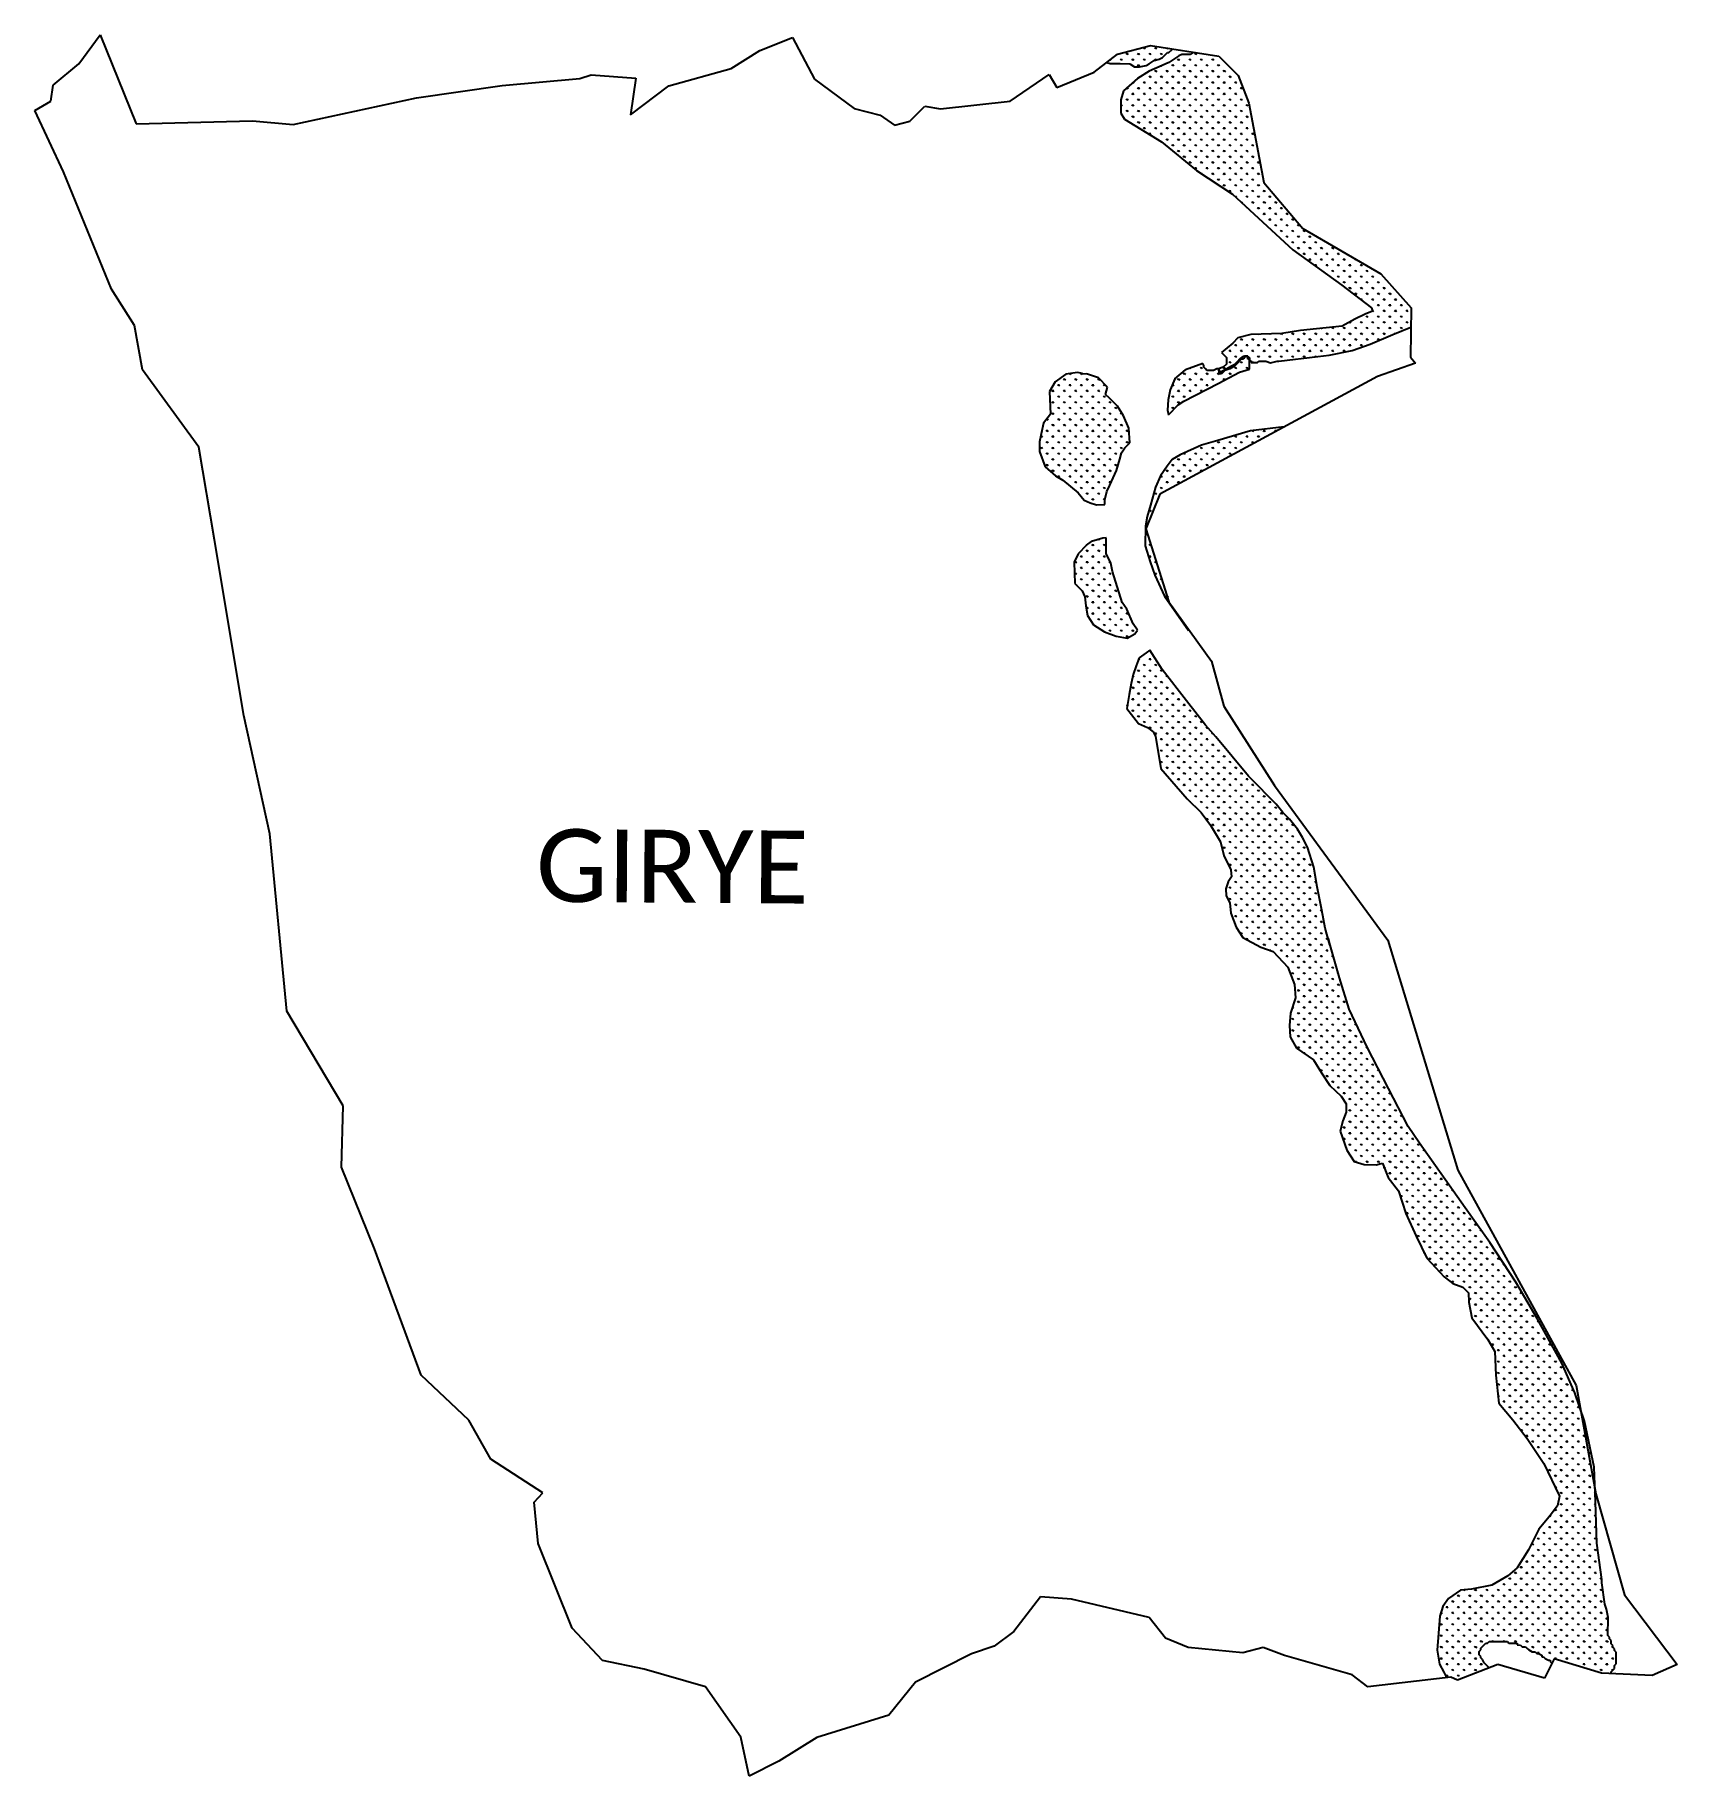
# Model space of a CAD drawing. Header units: metres. Extents: x 321121 to 325188, y 1822391 to 1826704.
import ezdxf

# ---------------------------------------------------------------- set-up
doc = ezdxf.new("R2010")
doc.units = ezdxf.units.M
doc.layers.add('MANGROOVES', color=112, linetype='Continuous')
doc.layers.add('VILLAGE NAME', color=250, linetype='Continuous')
doc.styles.add('MtXpl_Calibri', font='calibri.ttf')

msp = doc.modelspace()

# ---------------------------------------------------------------- texts
at = {"layer": 'VILLAGE NAME', "style": 'MtXpl_Calibri'}
msp.add_text('GIRYE', height=180.34, rotation=359.6139, dxfattribs=at).set_placement((322362, 1824556.6))

# ---------------------------------------------------------------- linework, layer by layer
at = {"color": 3}
for p, q in [((321230.3, 1826632), (321283.1, 1826703.7)), ((321283.1, 1826703.7), (321372.3, 1826483.3)), ((322916.6, 1826664.7), (322997.8, 1826697.3)), ((322997.8, 1826697.3), (323052.2, 1826594.2)), ((323802.5, 1826655.7), (323884.3, 1826677.2)), ((323884.3, 1826677.2), (324053.1, 1826651.1)), ((321166.5, 1826578.7), (321230.3, 1826632)), ((322845.7, 1826620.3), (322916.6, 1826664.7)), ((323744.8, 1826611.4), (323802.5, 1826655.7)), ((324053.1, 1826651.1), (324101.5, 1826602.9)), ((322279, 1826578.4), (322470.8, 1826595.9)), ((322470.8, 1826595.9), (322499.2, 1826604.7)), ((322499.2, 1826604.7), (322610, 1826596.4)), ((322610, 1826596.4), (322596.8, 1826505.5)), ((322691.3, 1826577), (322845.7, 1826620.3)), ((323052.2, 1826594.2), (323150, 1826521.3)), ((323536.7, 1826539.6), (323632.9, 1826605.5)), ((323632.9, 1826605.5), (323652, 1826573.3)), ((323652, 1826573.3), (323744.8, 1826611.4)), ((324101.5, 1826602.9), (324127.3, 1826534.6)), ((321161.3, 1826539.5), (321166.5, 1826578.7)), ((321761.3, 1826481.9), (322066.2, 1826547.5)), ((322066.2, 1826547.5), (322279, 1826578.4)), ((322596.8, 1826505.5), (322691.3, 1826577)), ((321121.5, 1826516), (321161.3, 1826539.5)), ((321192.6, 1826364.7), (321121.5, 1826516)), ((323150, 1826521.3), (323214.9, 1826504.7)), ((323214.9, 1826504.7), (323250, 1826480.2)), ((323288, 1826489.7), (323325.7, 1826527)), ((323325.7, 1826527), (323363.8, 1826520.6)), ((323363.8, 1826520.6), (323536.7, 1826539.6)), ((324127.3, 1826534.6), (324164.7, 1826337.6)), ((321372.3, 1826483.3), (321660.7, 1826490.4)), ((321660.7, 1826490.4), (321761.3, 1826481.9)), ((323250, 1826480.2), (323288, 1826489.7)), ((321311.1, 1826073.7), (321192.6, 1826364.7)), ((324164.7, 1826337.6), (324261.5, 1826224.4)), ((324261.5, 1826224.4), (324454.5, 1826111.4)), ((324454.5, 1826111.4), (324529.3, 1826027.9)), ((321368.5, 1825983.8), (321311.1, 1826073.7)), ((324529.3, 1826027.9), (324527.9, 1825905.5)), ((321387.9, 1825874), (321368.5, 1825983.8)), ((324527.9, 1825905.5), (324540.2, 1825890.3)), ((321527.7, 1825682.2), (321387.9, 1825874)), ((324446.6, 1825857.8), (323907.2, 1825566.3)), ((324540.2, 1825890.3), (324446.6, 1825857.8)), ((321566.2, 1825453.3), (321527.7, 1825682.2)), ((323907.2, 1825566.3), (323872.7, 1825480.6)), ((323872.7, 1825480.6), (323929.5, 1825299.7)), ((321639.4, 1825018.3), (321566.2, 1825453.3)), ((323929.5, 1825299.7), (324035.2, 1825152.2)), ((324035.2, 1825152.2), (324065.3, 1825041)), ((324065.3, 1825041), (324191.2, 1824844.4)), ((321703.2, 1824725.2), (321639.4, 1825018.3)), ((324191.2, 1824844.4), (324472, 1824461.4)), ((321745.7, 1824285.5), (321703.2, 1824725.2)), ((324472, 1824461.4), (324644.9, 1823891.8)), ((321885, 1824050.8), (321745.7, 1824285.5)), ((321881.2, 1823899.5), (321885, 1824050.8)), ((321962.4, 1823697.4), (321881.2, 1823899.5)), ((324644.9, 1823891.8), (324938.2, 1823358.2)), ((322078.5, 1823384.5), (321962.4, 1823697.4)), ((322196.4, 1823273), (322078.5, 1823384.5)), ((324938.2, 1823358.2), (324986.8, 1823090.4)), ((322250.9, 1823176.4), (322196.4, 1823273)), ((322379.2, 1823093.1), (322250.9, 1823176.4)), ((322358.3, 1823069.8), (322379.2, 1823093.1)), ((322367.9, 1822967.5), (322358.3, 1823069.8)), ((324986.8, 1823090.4), (325057.6, 1822840.2)), ((322451.7, 1822757.8), (322367.9, 1822967.5)), ((323611.6, 1822834.8), (323546, 1822749.2)), ((323688.9, 1822829.4), (323611.6, 1822834.8)), ((325057.6, 1822840.2), (325188.3, 1822667.8)), ((323880.6, 1822783.7), (323688.9, 1822829.4)), ((322527.1, 1822677.4), (322451.7, 1822757.8)), ((323546, 1822749.2), (323497.4, 1822713.1)), ((323921, 1822733.2), (323880.6, 1822783.7)), ((323497.4, 1822713.1), (323440.9, 1822694.1)), ((323977, 1822710), (323921, 1822733.2)), ((324112.8, 1822696.3), (323977, 1822710)), ((324162.9, 1822709.3), (324112.8, 1822696.3)), ((324215.6, 1822689.6), (324162.9, 1822709.3)), ((322630.7, 1822656.2), (322527.1, 1822677.4)), ((323440.9, 1822694.1), (323302.5, 1822623.5)), ((324383.8, 1822642.2), (324215.6, 1822689.6)), ((324744.5, 1822667.3), (324644.2, 1822628.7)), ((324859.5, 1822633.7), (324744.5, 1822667.3)), ((324883.9, 1822681.7), (324859.5, 1822633.7)), ((325000.8, 1822646.1), (324883.9, 1822681.7)), ((325188.3, 1822667.8), (325126.2, 1822640.6)), ((322782, 1822612.6), (322630.7, 1822656.2)), ((323302.5, 1822623.5), (323236.4, 1822542.1)), ((324421.9, 1822612.6), (324383.8, 1822642.2)), ((324628.2, 1822636.4), (324421.9, 1822612.6)), ((324644.2, 1822628.7), (324628.2, 1822636.4)), ((325126.2, 1822640.6), (325000.8, 1822646.1)), ((322869.4, 1822487.5), (322782, 1822612.6)), ((323236.4, 1822542.1), (323057.9, 1822486.9)), ((322890.5, 1822391), (322869.4, 1822487.5)), ((323057.9, 1822486.9), (322963.7, 1822428.4)), ((322963.7, 1822428.4), (322890.5, 1822391))]:
    msp.add_line(p, q, dxfattribs=at)
at = {"layer": 'MANGROOVES', "linetype": 'Continuous'}
for p, q in [((323869, 1826668.9), (323866.4, 1826671.6)), ((323869, 1826668.9), (323869, 1826672.7)), ((323869, 1826668.9), (323871.7, 1826671.6)), ((323897.3, 1826668.9), (323894.7, 1826671.6)), ((323897.3, 1826668.9), (323897.3, 1826672.7)), ((323897.3, 1826668.9), (323900, 1826671.6)), ((323925.6, 1826668.9), (323923.5, 1826671.1)), ((323784.2, 1826640.7), (323783.7, 1826641.2)), ((323784.2, 1826640.7), (323786.8, 1826643.3)), ((323784.2, 1826640.7), (323784.2, 1826641.6)), ((323812.5, 1826640.7), (323809.8, 1826643.3)), ((323812.5, 1826640.7), (323812.5, 1826644.4)), ((323812.5, 1826640.7), (323815.1, 1826643.3)), ((323826.6, 1826654.8), (323824, 1826657.5)), ((323826.6, 1826654.8), (323826.6, 1826658.6)), ((323826.6, 1826654.8), (323829.3, 1826657.5)), ((323840.8, 1826640.7), (323838.1, 1826643.3)), ((323840.8, 1826640.7), (323840.8, 1826644.4)), ((323840.8, 1826640.7), (323843.4, 1826643.3)), ((323854.9, 1826654.8), (323852.3, 1826657.5)), ((323854.9, 1826626.5), (323852.3, 1826629.2)), ((323854.9, 1826654.8), (323854.9, 1826658.6)), ((323854.9, 1826654.8), (323857.6, 1826657.5)), ((323854.9, 1826626.5), (323854.9, 1826630.3)), ((323854.9, 1826626.5), (323857.6, 1826629.2)), ((323869, 1826640.7), (323866.4, 1826643.3)), ((323869, 1826640.7), (323869, 1826644.4)), ((323869, 1826640.7), (323871.7, 1826643.3)), ((323883.2, 1826654.8), (323880.5, 1826657.5)), ((323883.2, 1826654.8), (323883.2, 1826658.6)), ((323883.2, 1826654.8), (323885.8, 1826657.5)), ((323897, 1826641), (323894.7, 1826643.3)), ((323897.3, 1826641.1), (323897.3, 1826644.4)), ((323897.9, 1826641.3), (323900, 1826643.3)), ((323911.5, 1826654.8), (323908.8, 1826657.5)), ((323911.5, 1826654.8), (323911.5, 1826658.6)), ((323911.5, 1826654.8), (323914.1, 1826657.5)), ((323925.6, 1826668.9), (323925.6, 1826670.8)), ((323925.6, 1826668.9), (323927.2, 1826670.5)), ((323939.8, 1826626.5), (323937.1, 1826629.2)), ((323939.8, 1826626.5), (323937.1, 1826629.2)), ((323939.8, 1826626.5), (323939.8, 1826630.3)), ((323939.8, 1826626.5), (323939.8, 1826630.3)), ((323939.8, 1826626.5), (323942.4, 1826629.2)), ((323939.8, 1826626.5), (323942.4, 1826629.2)), ((323953.9, 1826640.7), (323951.2, 1826643.3)), ((323953.9, 1826640.7), (323951.2, 1826643.3)), ((323953.9, 1826640.7), (323953.9, 1826644.4)), ((323953.9, 1826640.7), (323953.9, 1826644.4)), ((323953.9, 1826640.7), (323956.6, 1826643.3)), ((323953.9, 1826640.7), (323956.6, 1826643.3)), ((323968, 1826626.5), (323965.4, 1826629.2)), ((323968, 1826626.5), (323965.4, 1826629.2)), ((323968, 1826654.8), (323967.6, 1826655.3)), ((323968, 1826654.8), (323967.6, 1826655.3)), ((323968, 1826654.8), (323968, 1826655.3)), ((323968, 1826654.8), (323968.5, 1826655.3)), ((323968, 1826654.8), (323968, 1826655.3)), ((323968, 1826654.8), (323968.5, 1826655.3)), ((323968, 1826626.5), (323968, 1826630.3)), ((323968, 1826626.5), (323968, 1826630.3)), ((323968, 1826626.5), (323970.7, 1826629.2)), ((323968, 1826626.5), (323970.7, 1826629.2)), ((323982.2, 1826640.7), (323979.5, 1826643.3)), ((323982.2, 1826640.7), (323979.5, 1826643.3)), ((323982.2, 1826640.7), (323982.2, 1826644.4)), ((323982.2, 1826640.7), (323982.2, 1826644.4)), ((323982.2, 1826640.7), (323984.8, 1826643.3)), ((323982.2, 1826640.7), (323984.8, 1826643.3)), ((323996.3, 1826654.8), (323993.7, 1826657.5)), ((323996.3, 1826626.5), (323993.7, 1826629.2)), ((323996.3, 1826626.5), (323993.7, 1826629.2)), ((323996.3, 1826654.8), (323996.3, 1826658.6)), ((323996.3, 1826654.8), (323999, 1826657.5)), ((323996.3, 1826626.5), (323996.3, 1826630.3)), ((323996.3, 1826626.5), (323996.3, 1826630.3)), ((323996.3, 1826626.5), (323999, 1826629.2)), ((323996.3, 1826626.5), (323999, 1826629.2)), ((324010.5, 1826640.7), (324007.8, 1826643.3)), ((324010.5, 1826640.7), (324010.5, 1826644.4)), ((324010.5, 1826640.7), (324013.1, 1826643.3)), ((324024.6, 1826626.5), (324022, 1826629.2)), ((324024.6, 1826626.5), (324024.6, 1826630.3)), ((324024.6, 1826626.5), (324027.3, 1826629.2)), ((324038.8, 1826640.7), (324036.1, 1826643.3)), ((324038.8, 1826640.7), (324038.8, 1826644.4)), ((324038.8, 1826640.7), (324041.4, 1826643.3)), ((324052.9, 1826626.5), (324050.2, 1826629.2)), ((324052.9, 1826626.5), (324052.9, 1826630.3)), ((324052.9, 1826626.5), (324055.5, 1826629.2)), ((323840.8, 1826584.1), (323839.9, 1826584.9)), ((323840.8, 1826584.1), (323839.9, 1826584.9)), ((323840.8, 1826584.1), (323843.4, 1826586.7)), ((323840.8, 1826584.1), (323843.4, 1826586.7)), ((323840.8, 1826584.1), (323840.8, 1826585.7)), ((323840.8, 1826584.1), (323840.8, 1826585.7)), ((323869, 1826584.1), (323866.4, 1826586.7)), ((323869, 1826584.1), (323866.4, 1826586.7)), ((323869, 1826584.1), (323869, 1826587.8)), ((323869, 1826584.1), (323869, 1826587.8)), ((323869, 1826584.1), (323871.7, 1826586.7)), ((323869, 1826584.1), (323871.7, 1826586.7)), ((323883.2, 1826598.2), (323880.5, 1826600.9)), ((323883.2, 1826598.2), (323880.5, 1826600.9)), ((323883.2, 1826598.2), (323883.2, 1826602)), ((323883.2, 1826598.2), (323883.2, 1826602)), ((323883.2, 1826598.2), (323885.8, 1826600.9)), ((323883.2, 1826598.2), (323885.8, 1826600.9)), ((323897.3, 1826612.4), (323894.7, 1826615)), ((323897.3, 1826612.4), (323894.7, 1826615)), ((323897.3, 1826584.1), (323894.7, 1826586.7)), ((323897.3, 1826584.1), (323894.7, 1826586.7)), ((323897.3, 1826612.4), (323897.3, 1826616.1)), ((323897.3, 1826612.4), (323897.3, 1826616.1)), ((323897.3, 1826612.4), (323900, 1826615)), ((323897.3, 1826612.4), (323900, 1826615)), ((323897.3, 1826584.1), (323897.3, 1826587.8)), ((323897.3, 1826584.1), (323897.3, 1826587.8)), ((323897.3, 1826584.1), (323900, 1826586.7)), ((323897.3, 1826584.1), (323900, 1826586.7)), ((323911.5, 1826598.2), (323908.8, 1826600.9)), ((323911.5, 1826598.2), (323908.8, 1826600.9)), ((323911.5, 1826626.5), (323911.4, 1826626.6)), ((323911.5, 1826626.5), (323911.4, 1826626.6)), ((323911.5, 1826626.5), (323911.8, 1826626.8)), ((323911.5, 1826626.5), (323911.8, 1826626.8)), ((323911.5, 1826626.5), (323911.5, 1826626.7)), ((323911.5, 1826626.5), (323911.5, 1826626.7)), ((323911.5, 1826598.2), (323911.5, 1826602)), ((323911.5, 1826598.2), (323911.5, 1826602)), ((323911.5, 1826598.2), (323914.1, 1826600.9)), ((323911.5, 1826598.2), (323914.1, 1826600.9)), ((323925.6, 1826612.4), (323923, 1826615)), ((323925.6, 1826612.4), (323923, 1826615)), ((323925.6, 1826584.1), (323923, 1826586.7)), ((323925.6, 1826584.1), (323923, 1826586.7)), ((323925.6, 1826612.4), (323925.6, 1826616.1)), ((323925.6, 1826612.4), (323925.6, 1826616.1)), ((323925.6, 1826612.4), (323928.3, 1826615)), ((323925.6, 1826612.4), (323928.3, 1826615)), ((323925.6, 1826584.1), (323925.6, 1826587.8)), ((323925.6, 1826584.1), (323925.6, 1826587.8)), ((323925.6, 1826584.1), (323928.3, 1826586.7)), ((323925.6, 1826584.1), (323928.3, 1826586.7)), ((323939.8, 1826598.2), (323937.1, 1826600.9)), ((323939.8, 1826598.2), (323937.1, 1826600.9)), ((323939.8, 1826598.2), (323939.8, 1826602)), ((323939.8, 1826598.2), (323939.8, 1826602)), ((323939.8, 1826598.2), (323942.4, 1826600.9)), ((323939.8, 1826598.2), (323942.4, 1826600.9)), ((323953.9, 1826612.4), (323951.2, 1826615)), ((323953.9, 1826612.4), (323951.2, 1826615)), ((323953.9, 1826584.1), (323951.2, 1826586.7)), ((323953.9, 1826584.1), (323951.2, 1826586.7)), ((323953.9, 1826612.4), (323953.9, 1826616.1)), ((323953.9, 1826612.4), (323953.9, 1826616.1)), ((323953.9, 1826612.4), (323956.6, 1826615)), ((323953.9, 1826612.4), (323956.6, 1826615)), ((323953.9, 1826584.1), (323953.9, 1826587.8)), ((323953.9, 1826584.1), (323953.9, 1826587.8)), ((323953.9, 1826584.1), (323956.6, 1826586.7)), ((323953.9, 1826584.1), (323956.6, 1826586.7)), ((323968, 1826598.2), (323965.4, 1826600.9)), ((323968, 1826598.2), (323965.4, 1826600.9)), ((323968, 1826598.2), (323968, 1826602)), ((323968, 1826598.2), (323968, 1826602)), ((323968, 1826598.2), (323970.7, 1826600.9)), ((323968, 1826598.2), (323970.7, 1826600.9)), ((323982.2, 1826612.4), (323979.5, 1826615)), ((323982.2, 1826612.4), (323979.5, 1826615)), ((323982.2, 1826584.1), (323979.5, 1826586.7)), ((323982.2, 1826584.1), (323979.5, 1826586.7)), ((323982.2, 1826612.4), (323982.2, 1826616.1)), ((323982.2, 1826612.4), (323982.2, 1826616.1)), ((323982.2, 1826612.4), (323984.8, 1826615)), ((323982.2, 1826612.4), (323984.8, 1826615)), ((323982.2, 1826584.1), (323982.2, 1826587.8)), ((323982.2, 1826584.1), (323982.2, 1826587.8)), ((323982.2, 1826584.1), (323984.8, 1826586.7)), ((323982.2, 1826584.1), (323984.8, 1826586.7)), ((323996.3, 1826598.2), (323993.7, 1826600.9)), ((323996.3, 1826598.2), (323993.7, 1826600.9)), ((323996.3, 1826598.2), (323996.3, 1826602)), ((323996.3, 1826598.2), (323996.3, 1826602)), ((323996.3, 1826598.2), (323999, 1826600.9)), ((323996.3, 1826598.2), (323999, 1826600.9)), ((324010.5, 1826612.4), (324007.8, 1826615)), ((324010.5, 1826612.4), (324007.8, 1826615)), ((324010.5, 1826584.1), (324007.8, 1826586.7)), ((324010.5, 1826584.1), (324007.8, 1826586.7)), ((324010.5, 1826612.4), (324010.5, 1826616.1)), ((324010.5, 1826612.4), (324010.5, 1826616.1)), ((324010.5, 1826612.4), (324013.1, 1826615)), ((324010.5, 1826612.4), (324013.1, 1826615)), ((324010.5, 1826584.1), (324010.5, 1826587.8)), ((324010.5, 1826584.1), (324010.5, 1826587.8)), ((324010.5, 1826584.1), (324013.1, 1826586.7)), ((324010.5, 1826584.1), (324013.1, 1826586.7)), ((324024.6, 1826598.2), (324022, 1826600.9)), ((324024.6, 1826598.2), (324022, 1826600.9)), ((324024.6, 1826598.2), (324024.6, 1826602)), ((324024.6, 1826598.2), (324027.3, 1826600.9)), ((324024.6, 1826598.2), (324024.6, 1826598.8)), ((324024.6, 1826598.2), (324024.8, 1826598.4)), ((324038.8, 1826612.4), (324036.1, 1826615)), ((324038.8, 1826584.1), (324036.1, 1826586.7)), ((324038.8, 1826612.4), (324038.8, 1826616.1)), ((324038.8, 1826612.4), (324041.4, 1826615)), ((324038.8, 1826584.1), (324038.8, 1826587.8)), ((324038.8, 1826584.1), (324041.4, 1826586.7)), ((324052.9, 1826598.2), (324050.2, 1826600.9)), ((324052.9, 1826598.2), (324052.9, 1826602)), ((324052.9, 1826598.2), (324055.5, 1826600.9)), ((324067, 1826612.4), (324064.4, 1826615)), ((324067, 1826584.1), (324064.4, 1826586.7)), ((324067, 1826612.4), (324067, 1826616.1)), ((324067, 1826612.4), (324069.7, 1826615)), ((324067, 1826584.1), (324067, 1826587.8)), ((324067, 1826584.1), (324069.7, 1826586.7)), ((324081.2, 1826598.2), (324078.5, 1826600.9)), ((324081.2, 1826598.2), (324081.2, 1826602)), ((324081.2, 1826598.2), (324083.8, 1826600.9)), ((324095.3, 1826584.1), (324092.7, 1826586.7)), ((324095.3, 1826584.1), (324095.3, 1826587.8)), ((324095.3, 1826584.1), (324098, 1826586.7)), ((323826.6, 1826541.7), (323824, 1826544.3)), ((323826.6, 1826541.7), (323824, 1826544.3)), ((323826.6, 1826570), (323824.9, 1826571.7)), ((323826.6, 1826570), (323824.9, 1826571.7)), ((323826.6, 1826570), (323826.6, 1826573.3)), ((323826.6, 1826570), (323826.6, 1826573.3)), ((323826.6, 1826570), (323829.3, 1826572.6)), ((323826.6, 1826570), (323829.3, 1826572.6)), ((323826.6, 1826541.7), (323826.6, 1826545.4)), ((323826.6, 1826541.7), (323826.6, 1826545.4)), ((323826.6, 1826541.7), (323829.3, 1826544.3)), ((323826.6, 1826541.7), (323829.3, 1826544.3)), ((323840.8, 1826555.8), (323838.1, 1826558.5)), ((323840.8, 1826555.8), (323838.1, 1826558.5)), ((323840.8, 1826555.8), (323840.8, 1826559.6)), ((323840.8, 1826555.8), (323840.8, 1826559.6)), ((323840.8, 1826555.8), (323843.4, 1826558.5)), ((323840.8, 1826555.8), (323843.4, 1826558.5)), ((323854.9, 1826570), (323852.3, 1826572.6)), ((323854.9, 1826570), (323852.3, 1826572.6)), ((323854.9, 1826541.7), (323852.3, 1826544.3)), ((323854.9, 1826541.7), (323852.3, 1826544.3)), ((323854.9, 1826570), (323854.9, 1826573.7)), ((323854.9, 1826570), (323854.9, 1826573.7)), ((323854.9, 1826570), (323857.6, 1826572.6)), ((323854.9, 1826570), (323857.6, 1826572.6)), ((323854.9, 1826541.7), (323854.9, 1826545.4)), ((323854.9, 1826541.7), (323854.9, 1826545.4)), ((323854.9, 1826541.7), (323857.6, 1826544.3)), ((323854.9, 1826541.7), (323857.6, 1826544.3)), ((323869, 1826555.8), (323866.4, 1826558.5)), ((323869, 1826555.8), (323866.4, 1826558.5)), ((323869, 1826555.8), (323869, 1826559.6)), ((323869, 1826555.8), (323869, 1826559.6)), ((323869, 1826555.8), (323871.7, 1826558.5)), ((323869, 1826555.8), (323871.7, 1826558.5)), ((323883.2, 1826570), (323880.5, 1826572.6)), ((323883.2, 1826570), (323880.5, 1826572.6)), ((323883.2, 1826541.7), (323880.5, 1826544.3)), ((323883.2, 1826541.7), (323880.5, 1826544.3)), ((323883.2, 1826570), (323883.2, 1826573.7)), ((323883.2, 1826570), (323883.2, 1826573.7)), ((323883.2, 1826570), (323885.8, 1826572.6)), ((323883.2, 1826570), (323885.8, 1826572.6)), ((323883.2, 1826541.7), (323883.2, 1826545.4)), ((323883.2, 1826541.7), (323883.2, 1826545.4)), ((323883.2, 1826541.7), (323885.8, 1826544.3)), ((323883.2, 1826541.7), (323885.8, 1826544.3)), ((323897.3, 1826555.8), (323894.7, 1826558.5)), ((323897.3, 1826555.8), (323894.7, 1826558.5)), ((323897.3, 1826555.8), (323897.3, 1826559.6)), ((323897.3, 1826555.8), (323897.3, 1826559.6)), ((323897.3, 1826555.8), (323900, 1826558.5)), ((323897.3, 1826555.8), (323900, 1826558.5)), ((323911.5, 1826570), (323908.8, 1826572.6)), ((323911.5, 1826570), (323908.8, 1826572.6)), ((323911.5, 1826541.7), (323908.8, 1826544.3)), ((323911.5, 1826541.7), (323908.8, 1826544.3)), ((323911.5, 1826570), (323911.5, 1826573.7)), ((323911.5, 1826570), (323911.5, 1826573.7)), ((323911.5, 1826570), (323914.1, 1826572.6)), ((323911.5, 1826570), (323914.1, 1826572.6)), ((323911.5, 1826541.7), (323911.5, 1826545.4)), ((323911.5, 1826541.7), (323911.5, 1826545.4)), ((323911.5, 1826541.7), (323914.1, 1826544.3)), ((323911.5, 1826541.7), (323914.1, 1826544.3)), ((323925.6, 1826555.8), (323923, 1826558.5)), ((323925.6, 1826555.8), (323923, 1826558.5)), ((323925.6, 1826555.8), (323925.6, 1826559.6)), ((323925.6, 1826555.8), (323925.6, 1826559.6)), ((323925.6, 1826555.8), (323928.3, 1826558.5)), ((323925.6, 1826555.8), (323928.3, 1826558.5)), ((323939.8, 1826570), (323937.1, 1826572.6)), ((323939.8, 1826570), (323937.1, 1826572.6)), ((323939.8, 1826541.7), (323937.1, 1826544.3)), ((323939.8, 1826541.7), (323937.1, 1826544.3)), ((323939.8, 1826570), (323939.8, 1826573.7)), ((323939.8, 1826570), (323939.8, 1826573.7)), ((323939.8, 1826570), (323942.4, 1826572.6)), ((323939.8, 1826570), (323942.4, 1826572.6)), ((323939.8, 1826541.7), (323939.8, 1826545.4)), ((323939.8, 1826541.7), (323939.8, 1826545.4)), ((323939.8, 1826541.7), (323942.4, 1826544.3)), ((323939.8, 1826541.7), (323942.4, 1826544.3)), ((323953.9, 1826555.8), (323951.2, 1826558.5)), ((323953.9, 1826555.8), (323951.2, 1826558.5)), ((323953.9, 1826555.8), (323953.9, 1826559.6)), ((323953.9, 1826555.8), (323953.9, 1826559.6)), ((323953.9, 1826555.8), (323956.6, 1826558.5)), ((323953.9, 1826555.8), (323956.6, 1826558.5)), ((323968, 1826570), (323965.4, 1826572.6)), ((323968, 1826570), (323965.4, 1826572.6)), ((323968, 1826541.7), (323965.4, 1826544.3)), ((323968, 1826541.7), (323965.4, 1826544.3)), ((323968, 1826570), (323968, 1826573.7)), ((323968, 1826570), (323968, 1826573.7)), ((323968, 1826570), (323970.7, 1826572.6)), ((323968, 1826570), (323970.7, 1826572.6)), ((323968, 1826541.7), (323968, 1826545.4)), ((323968, 1826541.7), (323968, 1826545.4)), ((323968, 1826541.7), (323970.7, 1826544.3)), ((323968, 1826541.7), (323970.7, 1826544.3)), ((323982.2, 1826555.8), (323979.5, 1826558.5)), ((323982.2, 1826555.8), (323979.5, 1826558.5)), ((323982.2, 1826555.8), (323982.2, 1826559.6)), ((323982.2, 1826555.8), (323982.2, 1826559.6)), ((323982.2, 1826555.8), (323984.8, 1826558.5)), ((323982.2, 1826555.8), (323984.8, 1826558.5)), ((323996.3, 1826570), (323993.7, 1826572.6)), ((323996.3, 1826570), (323993.7, 1826572.6)), ((323996.3, 1826541.7), (323993.7, 1826544.3)), ((323996.3, 1826541.7), (323993.7, 1826544.3)), ((323996.3, 1826570), (323996.3, 1826573.7)), ((323996.3, 1826570), (323996.3, 1826573.7)), ((323996.3, 1826570), (323999, 1826572.6)), ((323996.3, 1826570), (323999, 1826572.6)), ((323996.3, 1826541.7), (323996.3, 1826545.4)), ((323996.3, 1826541.7), (323996.3, 1826545.4)), ((323996.3, 1826541.7), (323999, 1826544.3)), ((323996.3, 1826541.7), (323999, 1826544.3)), ((324010.5, 1826555.8), (324007.8, 1826558.5)), ((324010.5, 1826555.8), (324007.8, 1826558.5)), ((324010.5, 1826555.8), (324010.5, 1826559.6)), ((324010.5, 1826555.8), (324010.5, 1826559.6)), ((324010.5, 1826555.8), (324013.1, 1826558.5)), ((324010.5, 1826555.8), (324013.1, 1826558.5)), ((324024.6, 1826570), (324022, 1826572.6)), ((324024.6, 1826570), (324022, 1826572.6)), ((324024.6, 1826541.7), (324022, 1826544.3)), ((324024.6, 1826541.7), (324022, 1826544.3)), ((324024.6, 1826570), (324024.6, 1826573.7)), ((324024.6, 1826570), (324024.6, 1826573.7)), ((324024.6, 1826570), (324027.3, 1826572.6)), ((324024.6, 1826570), (324027.3, 1826572.6)), ((324024.6, 1826541.7), (324024.6, 1826545.4)), ((324024.6, 1826541.7), (324024.6, 1826545.4)), ((324024.6, 1826541.7), (324027.3, 1826544.3)), ((324024.6, 1826541.7), (324027.3, 1826544.3)), ((324038.8, 1826555.8), (324036.1, 1826558.5)), ((324038.8, 1826555.8), (324036.1, 1826558.5)), ((324038.8, 1826555.8), (324038.8, 1826559.6)), ((324038.8, 1826555.8), (324038.8, 1826559.6)), ((324038.8, 1826555.8), (324041.4, 1826558.5)), ((324038.8, 1826555.8), (324041.4, 1826558.5)), ((324052.9, 1826570), (324050.2, 1826572.6)), ((324052.9, 1826541.7), (324050.2, 1826544.3)), ((324052.9, 1826541.7), (324050.2, 1826544.3)), ((324052.9, 1826570), (324052.9, 1826573.7)), ((324052.9, 1826570), (324055.5, 1826572.6)), ((324052.9, 1826541.7), (324052.9, 1826545.4)), ((324052.9, 1826541.7), (324052.9, 1826545.4)), ((324052.9, 1826541.7), (324055.5, 1826544.3)), ((324052.9, 1826541.7), (324054.8, 1826543.6)), ((324067, 1826555.8), (324064.4, 1826558.5)), ((324067, 1826555.8), (324067, 1826559.6)), ((324067, 1826555.8), (324069.7, 1826558.5)), ((324081.2, 1826570), (324078.5, 1826572.6)), ((324081.2, 1826541.7), (324078.5, 1826544.3)), ((324081.2, 1826570), (324081.2, 1826573.7)), ((324081.2, 1826570), (324083.8, 1826572.6)), ((324081.2, 1826541.7), (324081.2, 1826545.4)), ((324081.2, 1826541.7), (324083.8, 1826544.3)), ((324095.3, 1826555.8), (324092.7, 1826558.5)), ((324095.3, 1826555.8), (324095.3, 1826559.6)), ((324095.3, 1826555.8), (324098, 1826558.5)), ((324109.5, 1826570), (324106.8, 1826572.6)), ((324109.5, 1826541.7), (324106.8, 1826544.3)), ((324109.5, 1826570), (324109.5, 1826573.7)), ((324109.5, 1826570), (324112.1, 1826572.6)), ((324109.5, 1826541.7), (324109.5, 1826545.4)), ((324109.5, 1826541.7), (324112.1, 1826544.3)), ((323812.5, 1826527.5), (323810.8, 1826529.3)), ((323812.5, 1826527.5), (323810.8, 1826529.3)), ((323812.5, 1826527.5), (323812.5, 1826531.3)), ((323812.5, 1826527.5), (323812.5, 1826531.3)), ((323812.5, 1826527.5), (323815.1, 1826530.2)), ((323812.5, 1826527.5), (323815.1, 1826530.2)), ((323826.6, 1826513.4), (323824, 1826516)), ((323826.6, 1826513.4), (323824, 1826516)), ((323826.6, 1826513.4), (323826.6, 1826517.1)), ((323826.6, 1826513.4), (323826.6, 1826517.1)), ((323826.6, 1826513.4), (323829.3, 1826516)), ((323826.6, 1826513.4), (323829.3, 1826516)), ((323840.8, 1826527.5), (323838.1, 1826530.2)), ((323840.8, 1826527.5), (323838.1, 1826530.2)), ((323840.8, 1826499.2), (323838.1, 1826501.9)), ((323840.8, 1826499.2), (323838.1, 1826501.9)), ((323840.8, 1826527.5), (323840.8, 1826531.3)), ((323840.8, 1826527.5), (323840.8, 1826531.3)), ((323840.8, 1826527.5), (323843.4, 1826530.2)), ((323840.8, 1826527.5), (323843.4, 1826530.2)), ((323840.8, 1826499.2), (323840.8, 1826503)), ((323840.8, 1826499.2), (323840.8, 1826503)), ((323840.8, 1826499.2), (323843.4, 1826501.9)), ((323840.8, 1826499.2), (323843.4, 1826501.9)), ((323854.9, 1826513.4), (323852.3, 1826516)), ((323854.9, 1826513.4), (323852.3, 1826516)), ((323854.9, 1826513.4), (323854.9, 1826517.1)), ((323854.9, 1826513.4), (323854.9, 1826517.1)), ((323854.9, 1826513.4), (323857.6, 1826516)), ((323854.9, 1826513.4), (323857.6, 1826516)), ((323869, 1826527.5), (323866.4, 1826530.2)), ((323869, 1826527.5), (323866.4, 1826530.2)), ((323869, 1826499.2), (323866.4, 1826501.9)), ((323869, 1826499.2), (323866.4, 1826501.9)), ((323869, 1826527.5), (323869, 1826531.3)), ((323869, 1826527.5), (323869, 1826531.3)), ((323869, 1826527.5), (323871.7, 1826530.2)), ((323869, 1826527.5), (323871.7, 1826530.2)), ((323869, 1826499.2), (323869, 1826503)), ((323869, 1826499.2), (323869, 1826503)), ((323869, 1826499.2), (323871.7, 1826501.9)), ((323869, 1826499.2), (323871.7, 1826501.9)), ((323883.2, 1826513.4), (323880.5, 1826516)), ((323883.2, 1826513.4), (323880.5, 1826516)), ((323883.2, 1826513.4), (323883.2, 1826517.1)), ((323883.2, 1826513.4), (323883.2, 1826517.1)), ((323883.2, 1826513.4), (323885.8, 1826516)), ((323883.2, 1826513.4), (323885.8, 1826516)), ((323897.3, 1826527.5), (323894.7, 1826530.2)), ((323897.3, 1826527.5), (323894.7, 1826530.2)), ((323897.3, 1826499.2), (323894.7, 1826501.9)), ((323897.3, 1826499.2), (323894.7, 1826501.9)), ((323897.3, 1826527.5), (323897.3, 1826531.3)), ((323897.3, 1826527.5), (323897.3, 1826531.3)), ((323897.3, 1826527.5), (323900, 1826530.2)), ((323897.3, 1826527.5), (323900, 1826530.2)), ((323897.3, 1826499.2), (323897.3, 1826503)), ((323897.3, 1826499.2), (323897.3, 1826503)), ((323897.3, 1826499.2), (323900, 1826501.9)), ((323897.3, 1826499.2), (323900, 1826501.9)), ((323911.5, 1826513.4), (323908.8, 1826516)), ((323911.5, 1826513.4), (323908.8, 1826516)), ((323911.5, 1826513.4), (323911.5, 1826517.1)), ((323911.5, 1826513.4), (323911.5, 1826517.1)), ((323911.5, 1826513.4), (323914.1, 1826516)), ((323911.5, 1826513.4), (323914.1, 1826516)), ((323925.6, 1826527.5), (323923, 1826530.2)), ((323925.6, 1826527.5), (323923, 1826530.2)), ((323925.6, 1826499.2), (323923, 1826501.9)), ((323925.6, 1826499.2), (323923, 1826501.9)), ((323925.6, 1826527.5), (323925.6, 1826531.3)), ((323925.6, 1826527.5), (323925.6, 1826531.3)), ((323925.6, 1826527.5), (323928.3, 1826530.2)), ((323925.6, 1826527.5), (323928.3, 1826530.2)), ((323925.6, 1826499.2), (323925.6, 1826503)), ((323925.6, 1826499.2), (323925.6, 1826503)), ((323925.6, 1826499.2), (323928.3, 1826501.9)), ((323925.6, 1826499.2), (323928.3, 1826501.9)), ((323939.8, 1826513.4), (323937.1, 1826516)), ((323939.8, 1826513.4), (323937.1, 1826516)), ((323939.8, 1826513.4), (323939.8, 1826517.1)), ((323939.8, 1826513.4), (323939.8, 1826517.1)), ((323939.8, 1826513.4), (323942.4, 1826516)), ((323939.8, 1826513.4), (323942.4, 1826516)), ((323953.9, 1826527.5), (323951.2, 1826530.2)), ((323953.9, 1826527.5), (323951.2, 1826530.2)), ((323953.9, 1826499.2), (323951.2, 1826501.9)), ((323953.9, 1826499.2), (323951.2, 1826501.9)), ((323953.9, 1826527.5), (323953.9, 1826531.3)), ((323953.9, 1826527.5), (323953.9, 1826531.3)), ((323953.9, 1826527.5), (323956.6, 1826530.2)), ((323953.9, 1826527.5), (323956.6, 1826530.2)), ((323953.9, 1826499.2), (323953.9, 1826503)), ((323953.9, 1826499.2), (323953.9, 1826503)), ((323953.9, 1826499.2), (323956.6, 1826501.9)), ((323953.9, 1826499.2), (323956.6, 1826501.9)), ((323968, 1826513.4), (323965.4, 1826516)), ((323968, 1826513.4), (323965.4, 1826516)), ((323968, 1826513.4), (323968, 1826517.1)), ((323968, 1826513.4), (323968, 1826517.1)), ((323968, 1826513.4), (323970.7, 1826516)), ((323968, 1826513.4), (323970.7, 1826516)), ((323982.2, 1826527.5), (323979.5, 1826530.2)), ((323982.2, 1826527.5), (323979.5, 1826530.2)), ((323982.2, 1826499.2), (323979.5, 1826501.9)), ((323982.2, 1826499.2), (323979.5, 1826501.9)), ((323982.2, 1826527.5), (323982.2, 1826531.3)), ((323982.2, 1826527.5), (323982.2, 1826531.3)), ((323982.2, 1826527.5), (323984.8, 1826530.2)), ((323982.2, 1826527.5), (323984.8, 1826530.2)), ((323982.2, 1826499.2), (323982.2, 1826503)), ((323982.2, 1826499.2), (323982.2, 1826503)), ((323982.2, 1826499.2), (323984.8, 1826501.9)), ((323982.2, 1826499.2), (323984.8, 1826501.9)), ((323996.3, 1826513.4), (323993.7, 1826516)), ((323996.3, 1826513.4), (323993.7, 1826516)), ((323996.3, 1826513.4), (323996.3, 1826517.1)), ((323996.3, 1826513.4), (323996.3, 1826517.1)), ((323996.3, 1826513.4), (323999, 1826516)), ((323996.3, 1826513.4), (323999, 1826516)), ((324010.5, 1826527.5), (324007.8, 1826530.2)), ((324010.5, 1826527.5), (324007.8, 1826530.2)), ((324010.5, 1826499.2), (324007.8, 1826501.9)), ((324010.5, 1826499.2), (324007.8, 1826501.9)), ((324010.5, 1826527.5), (324010.5, 1826531.3)), ((324010.5, 1826527.5), (324010.5, 1826531.3)), ((324010.5, 1826527.5), (324013.1, 1826530.2)), ((324010.5, 1826527.5), (324013.1, 1826530.2)), ((324010.5, 1826499.2), (324010.5, 1826503)), ((324010.5, 1826499.2), (324010.5, 1826503)), ((324010.5, 1826499.2), (324013.1, 1826501.9)), ((324010.5, 1826499.2), (324013.1, 1826501.9)), ((324024.6, 1826513.4), (324022, 1826516)), ((324024.6, 1826513.4), (324022, 1826516)), ((324024.6, 1826513.4), (324024.6, 1826517.1)), ((324024.6, 1826513.4), (324024.6, 1826517.1)), ((324024.6, 1826513.4), (324027.3, 1826516)), ((324024.6, 1826513.4), (324027.3, 1826516)), ((324038.8, 1826527.5), (324036.1, 1826530.2)), ((324038.8, 1826527.5), (324036.1, 1826530.2)), ((324038.8, 1826499.2), (324036.1, 1826501.9)), ((324038.8, 1826499.2), (324036.1, 1826501.9)), ((324038.8, 1826527.5), (324038.8, 1826531.3)), ((324038.8, 1826527.5), (324038.8, 1826531.3)), ((324038.8, 1826527.5), (324041.4, 1826530.2)), ((324038.8, 1826527.5), (324041.4, 1826530.2)), ((324038.8, 1826499.2), (324038.8, 1826503)), ((324038.8, 1826499.2), (324038.8, 1826503)), ((324038.8, 1826499.2), (324041.4, 1826501.9)), ((324038.8, 1826499.2), (324041.4, 1826501.9)), ((324052.9, 1826513.4), (324050.2, 1826516)), ((324052.9, 1826513.4), (324050.2, 1826516)), ((324052.9, 1826513.4), (324052.9, 1826517.1)), ((324052.9, 1826513.4), (324052.9, 1826517.1)), ((324052.9, 1826513.4), (324055.5, 1826516)), ((324052.9, 1826513.4), (324055.5, 1826516)), ((324067, 1826527.5), (324064.4, 1826530.2)), ((324067, 1826499.2), (324064.4, 1826501.9)), ((324067, 1826499.2), (324064.4, 1826501.9)), ((324067, 1826527.5), (324067, 1826531.3)), ((324067, 1826527.5), (324069.7, 1826530.2)), ((324067, 1826499.2), (324067, 1826503)), ((324067, 1826499.2), (324067, 1826503)), ((324067, 1826499.2), (324069.7, 1826501.9)), ((324067, 1826499.2), (324069.7, 1826501.9)), ((324081.2, 1826513.4), (324078.5, 1826516)), ((324081.2, 1826513.4), (324081.2, 1826517.1)), ((324081.2, 1826513.4), (324083.8, 1826516)), ((324095.3, 1826527.5), (324092.7, 1826530.2)), ((324095.3, 1826499.2), (324092.7, 1826501.9)), ((324095.3, 1826527.5), (324095.3, 1826531.3)), ((324095.3, 1826527.5), (324098, 1826530.2)), ((324095.3, 1826499.2), (324095.3, 1826503)), ((324095.3, 1826499.2), (324098, 1826501.9)), ((324109.5, 1826513.4), (324106.8, 1826516)), ((324109.5, 1826513.4), (324109.5, 1826517.1)), ((324109.5, 1826513.4), (324112.1, 1826516)), ((324123.6, 1826527.5), (324121, 1826530.2)), ((324123.6, 1826499.2), (324121, 1826501.9)), ((324123.6, 1826527.5), (324123.6, 1826531.3)), ((324123.6, 1826527.5), (324126.3, 1826530.2)), ((324123.6, 1826499.2), (324123.6, 1826503)), ((324123.6, 1826499.2), (324126.3, 1826501.9)), ((323854.9, 1826485.1), (323852.3, 1826487.8)), ((323854.9, 1826485.1), (323852.3, 1826487.8)), ((323854.9, 1826485.1), (323854.9, 1826488.9)), ((323854.9, 1826485.1), (323854.9, 1826488.9)), ((323854.9, 1826485.1), (323857.6, 1826487.8)), ((323854.9, 1826485.1), (323857.6, 1826487.8)), ((323869, 1826471), (323866.4, 1826473.6)), ((323869, 1826471), (323866.4, 1826473.6)), ((323869, 1826471), (323869, 1826474.7)), ((323869, 1826471), (323869, 1826474.7)), ((323869, 1826471), (323871.7, 1826473.6)), ((323869, 1826471), (323871.7, 1826473.6)), ((323883.2, 1826485.1), (323880.5, 1826487.8)), ((323883.2, 1826485.1), (323880.5, 1826487.8)), ((323883.2, 1826456.8), (323880.5, 1826459.5)), ((323883.2, 1826456.8), (323880.5, 1826459.5)), ((323883.2, 1826485.1), (323883.2, 1826488.9)), ((323883.2, 1826485.1), (323883.2, 1826488.9)), ((323883.2, 1826485.1), (323885.8, 1826487.8)), ((323883.2, 1826485.1), (323885.8, 1826487.8)), ((323883.2, 1826456.8), (323883.2, 1826460.6)), ((323883.2, 1826456.8), (323883.2, 1826460.6)), ((323883.2, 1826456.8), (323885.8, 1826459.5)), ((323883.2, 1826456.8), (323885.8, 1826459.5)), ((323897.3, 1826471), (323894.7, 1826473.6)), ((323897.3, 1826471), (323894.7, 1826473.6)), ((323897.3, 1826471), (323897.3, 1826474.7)), ((323897.3, 1826471), (323897.3, 1826474.7)), ((323897.3, 1826471), (323900, 1826473.6)), ((323897.3, 1826471), (323900, 1826473.6)), ((323911.5, 1826485.1), (323908.8, 1826487.8)), ((323911.5, 1826485.1), (323908.8, 1826487.8)), ((323911.5, 1826456.8), (323908.8, 1826459.5)), ((323911.5, 1826456.8), (323908.8, 1826459.5)), ((323911.5, 1826485.1), (323911.5, 1826488.9)), ((323911.5, 1826485.1), (323911.5, 1826488.9)), ((323911.5, 1826485.1), (323914.1, 1826487.8)), ((323911.5, 1826485.1), (323914.1, 1826487.8)), ((323911.5, 1826456.8), (323911.5, 1826460.6)), ((323911.5, 1826456.8), (323911.5, 1826460.6)), ((323911.5, 1826456.8), (323914.1, 1826459.5)), ((323911.5, 1826456.8), (323914.1, 1826459.5)), ((323925.6, 1826471), (323923, 1826473.6)), ((323925.6, 1826471), (323923, 1826473.6)), ((323925.6, 1826471), (323925.6, 1826474.7)), ((323925.6, 1826471), (323925.6, 1826474.7)), ((323925.6, 1826471), (323928.3, 1826473.6)), ((323925.6, 1826471), (323928.3, 1826473.6)), ((323939.8, 1826485.1), (323937.1, 1826487.8)), ((323939.8, 1826485.1), (323937.1, 1826487.8)), ((323939.8, 1826456.8), (323937.1, 1826459.5)), ((323939.8, 1826456.8), (323937.1, 1826459.5)), ((323939.8, 1826485.1), (323939.8, 1826488.9)), ((323939.8, 1826485.1), (323939.8, 1826488.9)), ((323939.8, 1826485.1), (323942.4, 1826487.8)), ((323939.8, 1826485.1), (323942.4, 1826487.8)), ((323939.8, 1826456.8), (323939.8, 1826460.6)), ((323939.8, 1826456.8), (323939.8, 1826460.6)), ((323939.8, 1826456.8), (323942.4, 1826459.5)), ((323939.8, 1826456.8), (323942.4, 1826459.5)), ((323953.9, 1826471), (323951.2, 1826473.6)), ((323953.9, 1826471), (323951.2, 1826473.6)), ((323953.9, 1826471), (323953.9, 1826474.7)), ((323953.9, 1826471), (323953.9, 1826474.7)), ((323953.9, 1826471), (323956.6, 1826473.6)), ((323953.9, 1826471), (323956.6, 1826473.6)), ((323968, 1826485.1), (323965.4, 1826487.8)), ((323968, 1826485.1), (323965.4, 1826487.8)), ((323968, 1826456.8), (323965.4, 1826459.5)), ((323968, 1826456.8), (323965.4, 1826459.5)), ((323968, 1826485.1), (323968, 1826488.9)), ((323968, 1826485.1), (323968, 1826488.9)), ((323968, 1826485.1), (323970.7, 1826487.8)), ((323968, 1826485.1), (323970.7, 1826487.8)), ((323968, 1826456.8), (323968, 1826460.6)), ((323968, 1826456.8), (323968, 1826460.6)), ((323968, 1826456.8), (323970.7, 1826459.5)), ((323968, 1826456.8), (323970.7, 1826459.5)), ((323982.2, 1826471), (323979.5, 1826473.6)), ((323982.2, 1826471), (323979.5, 1826473.6)), ((323982.2, 1826471), (323982.2, 1826474.7)), ((323982.2, 1826471), (323982.2, 1826474.7)), ((323982.2, 1826471), (323984.8, 1826473.6)), ((323982.2, 1826471), (323984.8, 1826473.6)), ((323996.3, 1826485.1), (323993.7, 1826487.8)), ((323996.3, 1826485.1), (323993.7, 1826487.8)), ((323996.3, 1826456.8), (323993.7, 1826459.5)), ((323996.3, 1826456.8), (323993.7, 1826459.5)), ((323996.3, 1826485.1), (323996.3, 1826488.9)), ((323996.3, 1826485.1), (323996.3, 1826488.9)), ((323996.3, 1826485.1), (323999, 1826487.8)), ((323996.3, 1826485.1), (323999, 1826487.8)), ((323996.3, 1826456.8), (323996.3, 1826460.6)), ((323996.3, 1826456.8), (323996.3, 1826460.6)), ((323996.3, 1826456.8), (323999, 1826459.5)), ((323996.3, 1826456.8), (323999, 1826459.5)), ((324010.5, 1826471), (324007.8, 1826473.6)), ((324010.5, 1826471), (324007.8, 1826473.6)), ((324010.5, 1826471), (324010.5, 1826474.7)), ((324010.5, 1826471), (324010.5, 1826474.7)), ((324010.5, 1826471), (324013.1, 1826473.6)), ((324010.5, 1826471), (324013.1, 1826473.6)), ((324024.6, 1826485.1), (324022, 1826487.8)), ((324024.6, 1826485.1), (324022, 1826487.8)), ((324024.6, 1826456.8), (324022, 1826459.5)), ((324024.6, 1826456.8), (324022, 1826459.5)), ((324024.6, 1826485.1), (324024.6, 1826488.9)), ((324024.6, 1826485.1), (324024.6, 1826488.9)), ((324024.6, 1826485.1), (324027.3, 1826487.8)), ((324024.6, 1826485.1), (324027.3, 1826487.8)), ((324024.6, 1826456.8), (324024.6, 1826460.6)), ((324024.6, 1826456.8), (324024.6, 1826460.6)), ((324024.6, 1826456.8), (324027.3, 1826459.5)), ((324024.6, 1826456.8), (324027.3, 1826459.5)), ((324038.8, 1826471), (324036.1, 1826473.6)), ((324038.8, 1826471), (324036.1, 1826473.6)), ((324038.8, 1826471), (324038.8, 1826474.7)), ((324038.8, 1826471), (324038.8, 1826474.7)), ((324038.8, 1826471), (324041.4, 1826473.6)), ((324038.8, 1826471), (324041.4, 1826473.6)), ((324052.9, 1826485.1), (324050.2, 1826487.8)), ((324052.9, 1826485.1), (324050.2, 1826487.8)), ((324052.9, 1826456.8), (324050.2, 1826459.5)), ((324052.9, 1826456.8), (324050.2, 1826459.5)), ((324052.9, 1826485.1), (324052.9, 1826488.9)), ((324052.9, 1826485.1), (324052.9, 1826488.9)), ((324052.9, 1826485.1), (324055.5, 1826487.8)), ((324052.9, 1826485.1), (324055.5, 1826487.8)), ((324052.9, 1826456.8), (324052.9, 1826460.6)), ((324052.9, 1826456.8), (324052.9, 1826460.6)), ((324052.9, 1826456.8), (324055.5, 1826459.5)), ((324052.9, 1826456.8), (324055.5, 1826459.5)), ((324067, 1826471), (324064.4, 1826473.6)), ((324067, 1826471), (324064.4, 1826473.6)), ((324067, 1826471), (324067, 1826474.7)), ((324067, 1826471), (324067, 1826474.7)), ((324067, 1826471), (324069.7, 1826473.6)), ((324067, 1826471), (324069.7, 1826473.6)), ((324081.2, 1826485.1), (324078.5, 1826487.8)), ((324081.2, 1826485.1), (324078.5, 1826487.8)), ((324081.2, 1826456.8), (324078.5, 1826459.5)), ((324081.2, 1826456.8), (324078.5, 1826459.5)), ((324081.2, 1826485.1), (324081.2, 1826488.9)), ((324081.2, 1826485.1), (324081.2, 1826488.9)), ((324081.2, 1826485.1), (324083.8, 1826487.8)), ((324081.2, 1826485.1), (324083.8, 1826487.8)), ((324081.2, 1826456.8), (324081.2, 1826460.6)), ((324081.2, 1826456.8), (324081.2, 1826460.6)), ((324081.2, 1826456.8), (324083.8, 1826459.5)), ((324081.2, 1826456.8), (324083.8, 1826459.5)), ((324095.3, 1826471), (324092.7, 1826473.6)), ((324093.7, 1826472.6), (324092.7, 1826473.6)), ((324095.3, 1826471), (324095.3, 1826474.7)), ((324095.3, 1826471), (324098, 1826473.6)), ((324109.5, 1826485.1), (324106.8, 1826487.8)), ((324109.5, 1826456.8), (324106.8, 1826459.5)), ((324109.5, 1826485.1), (324109.5, 1826488.9)), ((324109.5, 1826485.1), (324112.1, 1826487.8)), ((324109.5, 1826456.8), (324109.5, 1826460.6)), ((324109.5, 1826456.8), (324112.1, 1826459.5)), ((324123.6, 1826471), (324121, 1826473.6)), ((324123.6, 1826471), (324123.6, 1826474.7)), ((324123.6, 1826471), (324126.3, 1826473.6)), ((324137.7, 1826456.8), (324135.1, 1826459.5)), ((324137.7, 1826456.8), (324137.7, 1826460.6)), ((324137.7, 1826456.8), (324140.4, 1826459.5)), ((323925.6, 1826442.7), (323923, 1826445.3)), ((323925.6, 1826442.7), (323923, 1826445.3)), ((323925.6, 1826442.7), (323925.6, 1826446.4)), ((323925.6, 1826442.7), (323925.6, 1826446.4)), ((323925.6, 1826442.7), (323928.3, 1826445.3)), ((323925.6, 1826442.7), (323928.3, 1826445.3)), ((323939.8, 1826428.5), (323937.1, 1826431.2)), ((323939.8, 1826428.5), (323937.1, 1826431.2)), ((323939.8, 1826428.5), (323939.8, 1826432.3)), ((323939.8, 1826428.5), (323939.8, 1826432.3)), ((323939.8, 1826428.5), (323942.4, 1826431.2)), ((323939.8, 1826428.5), (323942.4, 1826431.2)), ((323953.9, 1826442.7), (323951.2, 1826445.3)), ((323953.9, 1826442.7), (323951.2, 1826445.3)), ((323953.9, 1826414.4), (323951.2, 1826417)), ((323953.9, 1826414.4), (323951.2, 1826417)), ((323953.9, 1826442.7), (323953.9, 1826446.4)), ((323953.9, 1826442.7), (323953.9, 1826446.4)), ((323953.9, 1826442.7), (323956.6, 1826445.3)), ((323953.9, 1826442.7), (323956.6, 1826445.3)), ((323953.9, 1826414.4), (323953.9, 1826418.1)), ((323953.9, 1826414.4), (323953.9, 1826418.1)), ((323953.9, 1826414.4), (323956.6, 1826417)), ((323953.9, 1826414.4), (323956.6, 1826417)), ((323968, 1826428.5), (323965.4, 1826431.2)), ((323968, 1826428.5), (323965.4, 1826431.2)), ((323968, 1826428.5), (323968, 1826432.3)), ((323968, 1826428.5), (323968, 1826432.3)), ((323968, 1826428.5), (323970.7, 1826431.2)), ((323968, 1826428.5), (323970.7, 1826431.2)), ((323982.2, 1826442.7), (323979.5, 1826445.3)), ((323982.2, 1826442.7), (323979.5, 1826445.3)), ((323982.2, 1826414.4), (323979.5, 1826417)), ((323982.2, 1826414.4), (323979.5, 1826417)), ((323982.2, 1826442.7), (323982.2, 1826446.4)), ((323982.2, 1826442.7), (323982.2, 1826446.4)), ((323982.2, 1826442.7), (323984.8, 1826445.3)), ((323982.2, 1826442.7), (323984.8, 1826445.3)), ((323982.2, 1826414.4), (323982.2, 1826418.1)), ((323982.2, 1826414.4), (323982.2, 1826418.1)), ((323982.2, 1826414.4), (323984.8, 1826417)), ((323982.2, 1826414.4), (323984.8, 1826417)), ((323996.3, 1826428.5), (323993.7, 1826431.2)), ((323996.3, 1826428.5), (323993.7, 1826431.2)), ((323996.3, 1826428.5), (323996.3, 1826432.3)), ((323996.3, 1826428.5), (323996.3, 1826432.3)), ((323996.3, 1826428.5), (323999, 1826431.2)), ((323996.3, 1826428.5), (323999, 1826431.2)), ((324010.5, 1826442.7), (324007.8, 1826445.3)), ((324010.5, 1826442.7), (324007.8, 1826445.3)), ((324010.5, 1826414.4), (324007.8, 1826417)), ((324010.5, 1826414.4), (324007.8, 1826417)), ((324010.5, 1826442.7), (324010.5, 1826446.4)), ((324010.5, 1826442.7), (324010.5, 1826446.4)), ((324010.5, 1826442.7), (324013.1, 1826445.3)), ((324010.5, 1826442.7), (324013.1, 1826445.3)), ((324010.5, 1826414.4), (324010.5, 1826418.1)), ((324010.5, 1826414.4), (324010.5, 1826418.1)), ((324010.5, 1826414.4), (324013.1, 1826417)), ((324010.5, 1826414.4), (324013.1, 1826417)), ((324024.6, 1826428.5), (324022, 1826431.2)), ((324024.6, 1826428.5), (324022, 1826431.2)), ((324024.6, 1826428.5), (324024.6, 1826432.3)), ((324024.6, 1826428.5), (324024.6, 1826432.3)), ((324024.6, 1826428.5), (324027.3, 1826431.2)), ((324024.6, 1826428.5), (324027.3, 1826431.2)), ((324038.8, 1826442.7), (324036.1, 1826445.3)), ((324038.8, 1826442.7), (324036.1, 1826445.3)), ((324038.8, 1826414.4), (324036.1, 1826417)), ((324038.8, 1826414.4), (324036.1, 1826417)), ((324038.8, 1826442.7), (324038.8, 1826446.4)), ((324038.8, 1826442.7), (324038.8, 1826446.4)), ((324038.8, 1826442.7), (324041.4, 1826445.3)), ((324038.8, 1826442.7), (324041.4, 1826445.3)), ((324038.8, 1826414.4), (324038.8, 1826418.1)), ((324038.8, 1826414.4), (324038.8, 1826418.1)), ((324038.8, 1826414.4), (324041.4, 1826417)), ((324038.8, 1826414.4), (324041.4, 1826417)), ((324052.9, 1826428.5), (324050.2, 1826431.2)), ((324052.9, 1826428.5), (324050.2, 1826431.2)), ((324052.9, 1826428.5), (324052.9, 1826432.3)), ((324052.9, 1826428.5), (324052.9, 1826432.3)), ((324052.9, 1826428.5), (324055.5, 1826431.2)), ((324052.9, 1826428.5), (324055.5, 1826431.2)), ((324067, 1826442.7), (324064.4, 1826445.3)), ((324067, 1826442.7), (324064.4, 1826445.3)), ((324067, 1826414.4), (324064.4, 1826417)), ((324067, 1826414.4), (324064.4, 1826417)), ((324067, 1826442.7), (324067, 1826446.4)), ((324067, 1826442.7), (324067, 1826446.4)), ((324067, 1826442.7), (324069.7, 1826445.3)), ((324067, 1826442.7), (324069.7, 1826445.3)), ((324067, 1826414.4), (324067, 1826418.1)), ((324067, 1826414.4), (324067, 1826418.1)), ((324067, 1826414.4), (324069.7, 1826417)), ((324067, 1826414.4), (324069.7, 1826417)), ((324081.2, 1826428.5), (324078.5, 1826431.2)), ((324081.2, 1826428.5), (324078.5, 1826431.2)), ((324081.2, 1826428.5), (324081.2, 1826432.3)), ((324081.2, 1826428.5), (324081.2, 1826432.3)), ((324081.2, 1826428.5), (324083.8, 1826431.2)), ((324081.2, 1826428.5), (324083.8, 1826431.2)), ((324095.3, 1826442.7), (324092.7, 1826445.3)), ((324095.3, 1826442.7), (324092.7, 1826445.3)), ((324095.3, 1826414.4), (324092.7, 1826417)), ((324095.3, 1826414.4), (324092.7, 1826417)), ((324095.3, 1826442.7), (324095.3, 1826446.4)), ((324095.3, 1826442.7), (324095.3, 1826446.4)), ((324095.3, 1826442.7), (324098, 1826445.3)), ((324095.3, 1826442.7), (324098, 1826445.3)), ((324095.3, 1826414.4), (324095.3, 1826418.1)), ((324095.3, 1826414.4), (324095.3, 1826418.1)), ((324095.3, 1826414.4), (324098, 1826417)), ((324095.3, 1826414.4), (324098, 1826417)), ((324109.5, 1826428.5), (324106.8, 1826431.2)), ((324109.5, 1826428.5), (324106.8, 1826431.2)), ((324109.5, 1826428.5), (324109.5, 1826432.3)), ((324109.5, 1826428.5), (324109.5, 1826432.3)), ((324109.5, 1826428.5), (324112.1, 1826431.2)), ((324109.5, 1826428.5), (324112.1, 1826431.2)), ((324123.6, 1826442.7), (324121, 1826445.3)), ((324123.6, 1826414.4), (324121, 1826417)), ((324123.6, 1826414.4), (324121, 1826417)), ((324123.6, 1826442.7), (324123.6, 1826446.4)), ((324123.6, 1826442.7), (324126.3, 1826445.3)), ((324123.6, 1826414.4), (324123.6, 1826418.1)), ((324123.6, 1826414.4), (324123.6, 1826418)), ((324123.6, 1826414.4), (324126.3, 1826417)), ((324123.6, 1826414.4), (324124.9, 1826415.7)), ((324137.7, 1826428.5), (324135.1, 1826431.2)), ((324137.7, 1826428.5), (324137.7, 1826432.3)), ((324137.7, 1826428.5), (324140.4, 1826431.2)), ((323968, 1826400.2), (323965.4, 1826402.9)), ((323968, 1826400.2), (323965.4, 1826402.9)), ((323968, 1826400.2), (323968, 1826404)), ((323968, 1826400.2), (323968, 1826404)), ((323968, 1826400.2), (323970.7, 1826402.9)), ((323968, 1826400.2), (323970.7, 1826402.9)), ((323982.2, 1826386.1), (323979.5, 1826388.8)), ((323982.2, 1826386.1), (323979.5, 1826388.8)), ((323982.2, 1826386.1), (323982.2, 1826389.9)), ((323982.2, 1826386.1), (323982.2, 1826389.9)), ((323982.2, 1826386.1), (323984.8, 1826388.8)), ((323982.2, 1826386.1), (323984.8, 1826388.8)), ((323996.3, 1826400.2), (323993.7, 1826402.9)), ((323996.3, 1826400.2), (323993.7, 1826402.9)), ((323996.3, 1826372), (323993.7, 1826374.6)), ((323996.3, 1826372), (323993.7, 1826374.6)), ((323996.3, 1826400.2), (323996.3, 1826404)), ((323996.3, 1826400.2), (323996.3, 1826404)), ((323996.3, 1826400.2), (323999, 1826402.9)), ((323996.3, 1826400.2), (323999, 1826402.9)), ((323996.3, 1826372), (323996.3, 1826375.7)), ((323996.3, 1826372), (323996.3, 1826375.7)), ((323996.3, 1826372), (323999, 1826374.6)), ((323996.3, 1826372), (323999, 1826374.6)), ((324010.5, 1826386.1), (324007.8, 1826388.8)), ((324010.5, 1826386.1), (324007.8, 1826388.8)), ((324010.5, 1826386.1), (324010.5, 1826389.9)), ((324010.5, 1826386.1), (324010.5, 1826389.9)), ((324010.5, 1826386.1), (324013.1, 1826388.8)), ((324010.5, 1826386.1), (324013.1, 1826388.8)), ((324024.6, 1826400.2), (324022, 1826402.9)), ((324024.6, 1826400.2), (324022, 1826402.9)), ((324024.6, 1826372), (324022, 1826374.6)), ((324024.6, 1826372), (324022, 1826374.6)), ((324024.6, 1826400.2), (324024.6, 1826404)), ((324024.6, 1826400.2), (324024.6, 1826404)), ((324024.6, 1826400.2), (324027.3, 1826402.9)), ((324024.6, 1826400.2), (324027.3, 1826402.9)), ((324024.6, 1826372), (324024.6, 1826375.7)), ((324024.6, 1826372), (324024.6, 1826375.7)), ((324024.6, 1826372), (324027.3, 1826374.6)), ((324024.6, 1826372), (324027.3, 1826374.6)), ((324038.8, 1826386.1), (324036.1, 1826388.8)), ((324038.8, 1826386.1), (324036.1, 1826388.8)), ((324038.8, 1826386.1), (324038.8, 1826389.9)), ((324038.8, 1826386.1), (324038.8, 1826389.9)), ((324038.8, 1826386.1), (324041.4, 1826388.8)), ((324038.8, 1826386.1), (324041.4, 1826388.8)), ((324052.9, 1826400.2), (324050.2, 1826402.9)), ((324052.9, 1826400.2), (324050.2, 1826402.9)), ((324052.9, 1826372), (324050.2, 1826374.6)), ((324052.9, 1826372), (324050.2, 1826374.6)), ((324052.9, 1826400.2), (324052.9, 1826404)), ((324052.9, 1826400.2), (324052.9, 1826404)), ((324052.9, 1826400.2), (324055.5, 1826402.9)), ((324052.9, 1826400.2), (324055.5, 1826402.9)), ((324052.9, 1826372), (324052.9, 1826375.7)), ((324052.9, 1826372), (324052.9, 1826375.7)), ((324052.9, 1826372), (324055.5, 1826374.6)), ((324052.9, 1826372), (324055.5, 1826374.6)), ((324067, 1826386.1), (324064.4, 1826388.8)), ((324067, 1826386.1), (324064.4, 1826388.8)), ((324067, 1826386.1), (324067, 1826389.9)), ((324067, 1826386.1), (324067, 1826389.9)), ((324067, 1826386.1), (324069.7, 1826388.8)), ((324067, 1826386.1), (324069.7, 1826388.8)), ((324081.2, 1826400.2), (324078.5, 1826402.9)), ((324081.2, 1826400.2), (324078.5, 1826402.9)), ((324081.2, 1826372), (324078.5, 1826374.6)), ((324081.2, 1826372), (324078.5, 1826374.6)), ((324081.2, 1826400.2), (324081.2, 1826404)), ((324081.2, 1826400.2), (324081.2, 1826404)), ((324081.2, 1826400.2), (324083.8, 1826402.9)), ((324081.2, 1826400.2), (324083.8, 1826402.9)), ((324081.2, 1826372), (324081.2, 1826375.7)), ((324081.2, 1826372), (324081.2, 1826375.7)), ((324081.2, 1826372), (324083.8, 1826374.6)), ((324081.2, 1826372), (324083.8, 1826374.6)), ((324095.3, 1826386.1), (324092.7, 1826388.8)), ((324095.3, 1826386.1), (324092.7, 1826388.8)), ((324095.3, 1826386.1), (324095.3, 1826389.9)), ((324095.3, 1826386.1), (324095.3, 1826389.9)), ((324095.3, 1826386.1), (324098, 1826388.8)), ((324095.3, 1826386.1), (324098, 1826388.8)), ((324109.5, 1826400.2), (324106.8, 1826402.9)), ((324109.5, 1826400.2), (324106.8, 1826402.9)), ((324109.5, 1826372), (324106.8, 1826374.6)), ((324109.5, 1826372), (324106.8, 1826374.6)), ((324109.5, 1826400.2), (324109.5, 1826404)), ((324109.5, 1826400.2), (324109.5, 1826404)), ((324109.5, 1826400.2), (324112.1, 1826402.9)), ((324109.5, 1826400.2), (324112.1, 1826402.9)), ((324109.5, 1826372), (324109.5, 1826375.7)), ((324109.5, 1826372), (324109.5, 1826375.7)), ((324109.5, 1826372), (324112.1, 1826374.6)), ((324109.5, 1826372), (324112.1, 1826374.6)), ((324123.6, 1826386.1), (324121, 1826388.8)), ((324123.6, 1826386.1), (324121, 1826388.8)), ((324123.6, 1826386.1), (324123.6, 1826389.9)), ((324123.6, 1826386.1), (324123.6, 1826389.9)), ((324123.6, 1826386.1), (324126.3, 1826388.8)), ((324123.6, 1826386.1), (324126.3, 1826388.8)), ((324137.7, 1826400.2), (324135.1, 1826402.9)), ((324137.7, 1826372), (324135.1, 1826374.6)), ((324137.7, 1826372), (324135.1, 1826374.6)), ((324137.7, 1826400.2), (324137.7, 1826404)), ((324137.7, 1826400.2), (324140.4, 1826402.9)), ((324137.7, 1826372), (324137.7, 1826375.7)), ((324137.7, 1826372), (324137.7, 1826375.7)), ((324137.7, 1826372), (324140.4, 1826374.6)), ((324137.7, 1826372), (324140.4, 1826374.6)), ((324151.9, 1826386.1), (324149.2, 1826388.8)), ((324151.9, 1826386.1), (324151.9, 1826389.9)), ((324151.9, 1826386.1), (324154.5, 1826388.8)), ((324010.5, 1826359.4), (324010.5, 1826361.6)), ((324010.5, 1826359.4), (324010.5, 1826361.6)), ((324011.4, 1826358.8), (324013.1, 1826360.5)), ((324011.4, 1826358.8), (324013.1, 1826360.5)), ((324038.8, 1826357.8), (324036.1, 1826360.5)), ((324038.8, 1826357.8), (324036.1, 1826360.5)), ((324038.8, 1826357.8), (324038.8, 1826361.6)), ((324038.8, 1826357.8), (324038.8, 1826361.6)), ((324038.8, 1826357.8), (324041.4, 1826360.5)), ((324038.8, 1826357.8), (324041.4, 1826360.5)), ((324052.9, 1826343.7), (324050.2, 1826346.3)), ((324052.9, 1826343.7), (324050.2, 1826346.3)), ((324052.9, 1826343.7), (324052.9, 1826347.4)), ((324052.9, 1826343.7), (324052.9, 1826347.4)), ((324052.9, 1826343.7), (324055.5, 1826346.3)), ((324052.9, 1826343.7), (324055.5, 1826346.3)), ((324067, 1826357.8), (324064.4, 1826360.5)), ((324067, 1826357.8), (324064.4, 1826360.5)), ((324067, 1826329.5), (324064.4, 1826332.2)), ((324067, 1826329.5), (324064.4, 1826332.2)), ((324067, 1826357.8), (324067, 1826361.6)), ((324067, 1826357.8), (324067, 1826361.6)), ((324067, 1826357.8), (324069.7, 1826360.5)), ((324067, 1826357.8), (324069.7, 1826360.5)), ((324067, 1826329.5), (324067, 1826333.3)), ((324067, 1826329.5), (324067, 1826333.3)), ((324067, 1826329.5), (324069.7, 1826332.2)), ((324067, 1826329.5), (324069.7, 1826332.2)), ((324081.2, 1826343.7), (324078.5, 1826346.3)), ((324081.2, 1826343.7), (324078.5, 1826346.3)), ((324081.2, 1826343.7), (324081.2, 1826347.4)), ((324081.2, 1826343.7), (324081.2, 1826347.4)), ((324081.2, 1826343.7), (324083.8, 1826346.3)), ((324081.2, 1826343.7), (324083.8, 1826346.3)), ((324095.3, 1826357.8), (324092.7, 1826360.5)), ((324095.3, 1826357.8), (324092.7, 1826360.5)), ((324095.3, 1826329.5), (324092.7, 1826332.2)), ((324095.3, 1826329.5), (324092.7, 1826332.2)), ((324095.3, 1826357.8), (324095.3, 1826361.6)), ((324095.3, 1826357.8), (324095.3, 1826361.6)), ((324095.3, 1826357.8), (324098, 1826360.5)), ((324095.3, 1826357.8), (324098, 1826360.5)), ((324095.3, 1826329.5), (324095.3, 1826333.3)), ((324095.3, 1826329.5), (324095.3, 1826333.3)), ((324095.3, 1826329.5), (324098, 1826332.2)), ((324095.3, 1826329.5), (324098, 1826332.2)), ((324109.5, 1826343.7), (324106.8, 1826346.3)), ((324109.5, 1826343.7), (324106.8, 1826346.3)), ((324109.5, 1826343.7), (324109.5, 1826347.4)), ((324109.5, 1826343.7), (324109.5, 1826347.4)), ((324109.5, 1826343.7), (324112.1, 1826346.3)), ((324109.5, 1826343.7), (324112.1, 1826346.3)), ((324123.6, 1826357.8), (324121, 1826360.5)), ((324123.6, 1826357.8), (324121, 1826360.5)), ((324123.6, 1826329.5), (324121, 1826332.2)), ((324123.6, 1826329.5), (324121, 1826332.2)), ((324123.6, 1826357.8), (324123.6, 1826361.6)), ((324123.6, 1826357.8), (324123.6, 1826361.6)), ((324123.6, 1826357.8), (324126.3, 1826360.5)), ((324123.6, 1826357.8), (324126.3, 1826360.5)), ((324123.6, 1826329.5), (324123.6, 1826333.3)), ((324123.6, 1826329.5), (324123.6, 1826333.3)), ((324123.6, 1826329.5), (324126.3, 1826332.2)), ((324123.6, 1826329.5), (324126.3, 1826332.2)), ((324137.7, 1826343.7), (324135.1, 1826346.3)), ((324137.7, 1826343.7), (324135.1, 1826346.3)), ((324137.7, 1826343.7), (324137.7, 1826347.4)), ((324137.7, 1826343.7), (324137.7, 1826347.4)), ((324137.7, 1826343.7), (324140.4, 1826346.3)), ((324137.7, 1826343.7), (324140.4, 1826346.3)), ((324151.9, 1826357.8), (324149.2, 1826360.5)), ((324151.9, 1826357.8), (324149.2, 1826360.5)), ((324151.9, 1826329.5), (324149.2, 1826332.2)), ((324151.9, 1826329.5), (324149.2, 1826332.2)), ((324151.9, 1826357.8), (324151.9, 1826361.6)), ((324151.9, 1826357.8), (324151.9, 1826361.6)), ((324151.9, 1826357.8), (324154.5, 1826360.5)), ((324151.9, 1826357.8), (324154.5, 1826360.5)), ((324151.9, 1826329.5), (324151.9, 1826333.3)), ((324151.9, 1826329.5), (324151.9, 1826333.3)), ((324151.9, 1826329.5), (324154.5, 1826332.2)), ((324151.9, 1826329.5), (324154.5, 1826332.2)), ((324081.2, 1826315.4), (324078.5, 1826318)), ((324081.2, 1826315.4), (324078.5, 1826318)), ((324081.2, 1826315.4), (324081.2, 1826319.1)), ((324081.2, 1826315.4), (324081.2, 1826319.1)), ((324081.2, 1826315.4), (324083.8, 1826318)), ((324081.2, 1826315.4), (324083.8, 1826318)), ((324095.3, 1826301.6), (324095.3, 1826305)), ((324095.3, 1826301.6), (324095.3, 1826305)), ((324095.5, 1826301.4), (324098, 1826303.9)), ((324095.5, 1826301.4), (324098, 1826303.9)), ((324109.5, 1826315.4), (324106.8, 1826318)), ((324109.5, 1826315.4), (324106.8, 1826318)), ((324109.5, 1826315.4), (324109.5, 1826319.1)), ((324109.5, 1826315.4), (324109.5, 1826319.1)), ((324109.5, 1826315.4), (324112.1, 1826318)), ((324109.5, 1826315.4), (324112.1, 1826318)), ((324109.5, 1826288.5), (324109.5, 1826290.9)), ((324109.5, 1826288.5), (324109.5, 1826290.9)), ((324110.2, 1826287.9), (324112.1, 1826289.8)), ((324110.2, 1826287.9), (324112.1, 1826289.8)), ((324123.6, 1826301.3), (324121, 1826303.9)), ((324123.6, 1826301.3), (324121, 1826303.9)), ((324123.6, 1826301.3), (324123.6, 1826305)), ((324123.6, 1826301.3), (324123.6, 1826305)), ((324123.6, 1826301.3), (324126.3, 1826303.9)), ((324123.6, 1826301.3), (324126.3, 1826303.9)), ((324137.7, 1826315.4), (324135.1, 1826318)), ((324137.7, 1826315.4), (324135.1, 1826318)), ((324137.7, 1826287.1), (324135.1, 1826289.8)), ((324137.7, 1826287.1), (324135.1, 1826289.8)), ((324137.7, 1826315.4), (324137.7, 1826319.1)), ((324137.7, 1826315.4), (324137.7, 1826319.1)), ((324137.7, 1826315.4), (324140.4, 1826318)), ((324137.7, 1826315.4), (324140.4, 1826318)), ((324137.7, 1826287.1), (324137.7, 1826290.9)), ((324137.7, 1826287.1), (324137.7, 1826290.9)), ((324137.7, 1826287.1), (324140.4, 1826289.8)), ((324137.7, 1826287.1), (324140.4, 1826289.8)), ((324151.9, 1826301.3), (324149.2, 1826303.9)), ((324151.9, 1826301.3), (324149.2, 1826303.9)), ((324151.9, 1826301.3), (324151.9, 1826305)), ((324151.9, 1826301.3), (324151.9, 1826305)), ((324151.9, 1826301.3), (324154.5, 1826303.9)), ((324151.9, 1826301.3), (324154.5, 1826303.9)), ((324166, 1826315.4), (324163.4, 1826318)), ((324166, 1826315.4), (324163.4, 1826318)), ((324166, 1826287.1), (324163.4, 1826289.8)), ((324166, 1826287.1), (324163.4, 1826289.8)), ((324166, 1826315.4), (324166, 1826319.1)), ((324166, 1826315.4), (324166, 1826319.1)), ((324166, 1826315.4), (324168.7, 1826318)), ((324166, 1826315.4), (324168.7, 1826318)), ((324166, 1826287.1), (324166, 1826290.9)), ((324166, 1826287.1), (324166, 1826290.9)), ((324166, 1826287.1), (324168.7, 1826289.8)), ((324166, 1826287.1), (324168.7, 1826289.8)), ((324180.2, 1826301.3), (324177.5, 1826303.9)), ((324180.2, 1826301.3), (324177.5, 1826303.9)), ((324180.2, 1826301.3), (324180.2, 1826305)), ((324180.2, 1826301.3), (324180.2, 1826305)), ((324180.2, 1826301.3), (324182.8, 1826303.9)), ((324180.2, 1826301.3), (324182.8, 1826303.9)), ((324194.3, 1826287.1), (324191.7, 1826289.8)), ((324194.3, 1826287.1), (324191.7, 1826289.8)), ((324194.3, 1826287.1), (324194.3, 1826290.9)), ((324194.3, 1826287.1), (324194.3, 1826290.9)), ((324194.3, 1826287.1), (324197, 1826289.8)), ((324194.3, 1826287.1), (324197, 1826289.8)), ((324123.6, 1826275.5), (324123.6, 1826276.7)), ((324123.6, 1826275.5), (324123.6, 1826276.7)), ((324124.9, 1826274.3), (324126.3, 1826275.6)), ((324124.9, 1826274.3), (324126.3, 1826275.6)), ((324137.7, 1826262.4), (324137.7, 1826262.6)), ((324137.7, 1826262.4), (324137.7, 1826262.6)), ((324139.6, 1826260.7), (324140.4, 1826261.5)), ((324139.6, 1826260.7), (324140.4, 1826261.5)), ((324151.9, 1826273), (324149.2, 1826275.6)), ((324151.9, 1826273), (324149.2, 1826275.6)), ((324151.9, 1826273), (324151.9, 1826276.7)), ((324151.9, 1826273), (324151.9, 1826276.7)), ((324151.9, 1826273), (324154.5, 1826275.6)), ((324151.9, 1826273), (324154.5, 1826275.6)), ((324154.3, 1826247.1), (324154.5, 1826247.3)), ((324154.3, 1826247.1), (324154.5, 1826247.3)), ((324166, 1826258.8), (324163.4, 1826261.5)), ((324166, 1826258.8), (324163.4, 1826261.5)), ((324166, 1826258.8), (324166, 1826262.6)), ((324166, 1826258.8), (324166, 1826262.6)), ((324166, 1826258.8), (324168.7, 1826261.5)), ((324166, 1826258.8), (324168.7, 1826261.5)), ((324180.2, 1826273), (324177.5, 1826275.6)), ((324180.2, 1826273), (324177.5, 1826275.6)), ((324180.2, 1826244.7), (324177.5, 1826247.3)), ((324180.2, 1826244.7), (324177.5, 1826247.3)), ((324180.2, 1826273), (324180.2, 1826276.7)), ((324180.2, 1826273), (324180.2, 1826276.7)), ((324180.2, 1826273), (324182.8, 1826275.6)), ((324180.2, 1826273), (324182.8, 1826275.6)), ((324180.2, 1826244.7), (324180.2, 1826248.4)), ((324180.2, 1826244.7), (324180.2, 1826248.4)), ((324180.2, 1826244.7), (324182.8, 1826247.3)), ((324180.2, 1826244.7), (324182.8, 1826247.3)), ((324194.3, 1826258.8), (324191.7, 1826261.5)), ((324194.3, 1826258.8), (324191.7, 1826261.5)), ((324194.3, 1826258.8), (324194.3, 1826262.6)), ((324194.3, 1826258.8), (324194.3, 1826262.6)), ((324194.3, 1826258.8), (324197, 1826261.5)), ((324194.3, 1826258.8), (324197, 1826261.5)), ((324208.5, 1826273), (324205.8, 1826275.6)), ((324208.5, 1826273), (324205.8, 1826275.6)), ((324208.5, 1826244.7), (324205.8, 1826247.3)), ((324208.5, 1826244.7), (324205.8, 1826247.3)), ((324208.5, 1826273), (324208.5, 1826276.7)), ((324208.5, 1826273), (324208.5, 1826276.7)), ((324208.5, 1826273), (324211.1, 1826275.6)), ((324208.5, 1826273), (324211.1, 1826275.6)), ((324208.5, 1826244.7), (324208.5, 1826248.4)), ((324208.5, 1826244.7), (324208.5, 1826248.4)), ((324208.5, 1826244.7), (324211.1, 1826247.3)), ((324208.5, 1826244.7), (324211.1, 1826247.3)), ((324222.6, 1826258.8), (324219.9, 1826261.5)), ((324222.6, 1826258.8), (324219.9, 1826261.5)), ((324222.6, 1826258.8), (324222.6, 1826262.6)), ((324222.6, 1826258.8), (324222.6, 1826262.6)), ((324222.6, 1826258.8), (324225.3, 1826261.5)), ((324222.6, 1826258.8), (324225.3, 1826261.5)), ((324236.7, 1826244.7), (324234.1, 1826247.3)), ((324236.7, 1826244.7), (324234.1, 1826247.3)), ((324236.7, 1826244.7), (324236.7, 1826248.4)), ((324236.7, 1826244.7), (324236.7, 1826248.4)), ((324236.7, 1826244.7), (324239.4, 1826247.3)), ((324236.7, 1826244.7), (324239.4, 1826247.3)), ((324194.3, 1826230.5), (324191.7, 1826233.2)), ((324194.3, 1826230.5), (324191.7, 1826233.2)), ((324194.3, 1826230.5), (324194.3, 1826234.3)), ((324194.3, 1826230.5), (324194.3, 1826234.3)), ((324194.3, 1826230.5), (324197, 1826233.2)), ((324194.3, 1826230.5), (324197, 1826233.2)), ((324208.5, 1826216.4), (324205.8, 1826219.1)), ((324208.5, 1826216.4), (324205.8, 1826219.1)), ((324208.5, 1826216.4), (324208.5, 1826220.2)), ((324208.5, 1826216.4), (324208.5, 1826220.2)), ((324208.5, 1826216.4), (324211.1, 1826219.1)), ((324208.5, 1826216.4), (324211.1, 1826219.1)), ((324222.6, 1826230.5), (324219.9, 1826233.2)), ((324222.6, 1826230.5), (324219.9, 1826233.2)), ((324222.6, 1826202.3), (324219.9, 1826204.9)), ((324222.6, 1826202.3), (324219.9, 1826204.9)), ((324222.6, 1826230.5), (324222.6, 1826234.3)), ((324222.6, 1826230.5), (324222.6, 1826234.3)), ((324222.6, 1826230.5), (324225.3, 1826233.2)), ((324222.6, 1826230.5), (324225.3, 1826233.2)), ((324222.6, 1826202.3), (324222.6, 1826206)), ((324222.6, 1826202.3), (324222.6, 1826206)), ((324222.6, 1826202.3), (324225.3, 1826204.9)), ((324222.6, 1826202.3), (324225.3, 1826204.9)), ((324236.7, 1826216.4), (324234.1, 1826219.1)), ((324236.7, 1826216.4), (324234.1, 1826219.1)), ((324236.7, 1826216.4), (324236.7, 1826220.2)), ((324236.7, 1826216.4), (324236.7, 1826220.2)), ((324236.7, 1826216.4), (324239.4, 1826219.1)), ((324236.7, 1826216.4), (324239.4, 1826219.1)), ((324250.9, 1826230.5), (324248.2, 1826233.2)), ((324250.9, 1826230.5), (324248.2, 1826233.2)), ((324250.9, 1826202.3), (324248.2, 1826204.9)), ((324250.9, 1826202.3), (324248.2, 1826204.9)), ((324250.9, 1826230.5), (324250.9, 1826234.3)), ((324250.9, 1826230.5), (324250.9, 1826234.3)), ((324250.9, 1826230.5), (324253.5, 1826233.2)), ((324250.9, 1826230.5), (324253.5, 1826233.2)), ((324250.9, 1826202.3), (324250.9, 1826206)), ((324250.9, 1826202.3), (324250.9, 1826206)), ((324250.9, 1826202.3), (324253.5, 1826204.9)), ((324250.9, 1826202.3), (324253.5, 1826204.9)), ((324265, 1826216.4), (324262.4, 1826219.1)), ((324265, 1826216.4), (324262.4, 1826219.1)), ((324265, 1826216.4), (324265, 1826220.2)), ((324265, 1826216.4), (324265, 1826220.2)), ((324265, 1826216.4), (324267.7, 1826219.1)), ((324265, 1826216.4), (324267.7, 1826219.1)), ((324279.2, 1826202.3), (324276.5, 1826204.9)), ((324279.2, 1826202.3), (324276.5, 1826204.9)), ((324279.2, 1826202.3), (324279.2, 1826206)), ((324279.2, 1826202.3), (324279.2, 1826206)), ((324279.2, 1826202.3), (324281.8, 1826204.9)), ((324279.2, 1826202.3), (324281.8, 1826204.9)), ((324236.7, 1826188.1), (324234.1, 1826190.8)), ((324236.7, 1826188.1), (324234.1, 1826190.8)), ((324236.7, 1826188.1), (324236.7, 1826191.9)), ((324236.7, 1826188.1), (324236.7, 1826191.9)), ((324236.7, 1826188.1), (324239.4, 1826190.8)), ((324236.7, 1826188.1), (324239.4, 1826190.8)), ((324250.9, 1826174), (324248.2, 1826176.6)), ((324250.9, 1826174), (324248.2, 1826176.6)), ((324250.9, 1826174), (324250.9, 1826177.7)), ((324250.9, 1826174), (324250.9, 1826177.7)), ((324250.9, 1826174), (324253.5, 1826176.6)), ((324250.9, 1826174), (324253.5, 1826176.6)), ((324265, 1826188.1), (324262.4, 1826190.8)), ((324265, 1826188.1), (324262.4, 1826190.8)), ((324265, 1826159.8), (324262.4, 1826162.5)), ((324265, 1826159.8), (324262.4, 1826162.5)), ((324265, 1826188.1), (324265, 1826191.9)), ((324265, 1826188.1), (324265, 1826191.9)), ((324265, 1826188.1), (324267.7, 1826190.8)), ((324265, 1826188.1), (324267.7, 1826190.8)), ((324265, 1826159.8), (324265, 1826163.6)), ((324265, 1826159.8), (324265, 1826163.6)), ((324265, 1826159.8), (324267.7, 1826162.5)), ((324265, 1826159.8), (324267.7, 1826162.5)), ((324279.2, 1826174), (324276.5, 1826176.6)), ((324279.2, 1826174), (324276.5, 1826176.6)), ((324279.2, 1826174), (324279.2, 1826177.7)), ((324279.2, 1826174), (324279.2, 1826177.7)), ((324279.2, 1826174), (324281.8, 1826176.6)), ((324279.2, 1826174), (324281.8, 1826176.6)), ((324293.3, 1826188.1), (324290.7, 1826190.8)), ((324293.3, 1826188.1), (324290.7, 1826190.8)), ((324293.3, 1826159.8), (324290.7, 1826162.5)), ((324293.3, 1826159.8), (324290.7, 1826162.5)), ((324293.3, 1826188.1), (324293.3, 1826191.9)), ((324293.3, 1826188.1), (324293.3, 1826191.9)), ((324293.3, 1826188.1), (324296, 1826190.8)), ((324293.3, 1826188.1), (324296, 1826190.8)), ((324293.3, 1826159.8), (324293.3, 1826163.6)), ((324293.3, 1826159.8), (324293.3, 1826163.6)), ((324293.3, 1826159.8), (324296, 1826162.5)), ((324293.3, 1826159.8), (324296, 1826162.5)), ((324307.5, 1826174), (324304.8, 1826176.6)), ((324307.5, 1826174), (324304.8, 1826176.6)), ((324307.5, 1826174), (324307.5, 1826177.7)), ((324307.5, 1826174), (324307.5, 1826177.7)), ((324307.5, 1826174), (324310.1, 1826176.6)), ((324307.5, 1826174), (324310.1, 1826176.6)), ((324321.6, 1826188.1), (324318.9, 1826190.8)), ((324321.6, 1826188.1), (324318.9, 1826190.8)), ((324321.6, 1826159.8), (324318.9, 1826162.5)), ((324321.6, 1826159.8), (324318.9, 1826162.5)), ((324321.6, 1826188.1), (324321.6, 1826189.3)), ((324321.6, 1826188.1), (324321.6, 1826189.3)), ((324321.6, 1826188.1), (324322.3, 1826188.8)), ((324321.6, 1826188.1), (324322.3, 1826188.8)), ((324321.6, 1826159.8), (324321.6, 1826163.6)), ((324321.6, 1826159.8), (324321.6, 1826163.6)), ((324321.6, 1826159.8), (324324.2, 1826162.5)), ((324321.6, 1826159.8), (324324.2, 1826162.5)), ((324335.7, 1826174), (324333.1, 1826176.6)), ((324335.7, 1826174), (324333.1, 1826176.6)), ((324335.7, 1826174), (324335.7, 1826177.7)), ((324335.7, 1826174), (324335.7, 1826177.7)), ((324335.7, 1826174), (324338.4, 1826176.6)), ((324335.7, 1826174), (324338.4, 1826176.6)), ((324349.9, 1826159.8), (324347.2, 1826162.5)), ((324349.9, 1826159.8), (324347.2, 1826162.5)), ((324349.9, 1826159.8), (324349.9, 1826163.6)), ((324349.9, 1826159.8), (324349.9, 1826163.6)), ((324349.9, 1826159.8), (324352.5, 1826162.5)), ((324349.9, 1826159.8), (324352.5, 1826162.5)), ((324279.2, 1826145.7), (324276.5, 1826148.3)), ((324279.2, 1826145.7), (324276.5, 1826148.3)), ((324279.2, 1826145.7), (324279.2, 1826149.4)), ((324279.2, 1826145.7), (324279.2, 1826149.4)), ((324279.2, 1826145.7), (324281.8, 1826148.3)), ((324279.2, 1826145.7), (324281.8, 1826148.3)), ((324293.3, 1826131.5), (324290.7, 1826134.2)), ((324293.3, 1826131.5), (324290.7, 1826134.2)), ((324293.3, 1826131.5), (324293.3, 1826135.3)), ((324293.3, 1826131.5), (324293.3, 1826135.3)), ((324293.3, 1826131.5), (324296, 1826134.2)), ((324293.3, 1826131.5), (324296, 1826134.2)), ((324307.5, 1826145.7), (324304.8, 1826148.3)), ((324307.5, 1826145.7), (324304.8, 1826148.3)), ((324307.5, 1826145.7), (324307.5, 1826149.4)), ((324307.5, 1826145.7), (324307.5, 1826149.4)), ((324307.5, 1826145.7), (324310.1, 1826148.3)), ((324307.5, 1826145.7), (324310.1, 1826148.3)), ((324307.5, 1826120.1), (324307.5, 1826121.2)), ((324307.5, 1826120.1), (324307.5, 1826121.2)), ((324309, 1826119), (324310.1, 1826120.1)), ((324309, 1826119), (324310.1, 1826120.1)), ((324321.6, 1826131.5), (324318.9, 1826134.2)), ((324321.6, 1826131.5), (324318.9, 1826134.2)), ((324321.6, 1826131.5), (324321.6, 1826135.3)), ((324321.6, 1826131.5), (324321.6, 1826135.3)), ((324321.6, 1826131.5), (324324.2, 1826134.2)), ((324321.6, 1826131.5), (324324.2, 1826134.2)), ((324335.7, 1826145.7), (324333.1, 1826148.3)), ((324335.7, 1826145.7), (324333.1, 1826148.3)), ((324335.7, 1826117.4), (324333.1, 1826120.1)), ((324335.7, 1826117.4), (324333.1, 1826120.1)), ((324335.7, 1826145.7), (324335.7, 1826149.4)), ((324335.7, 1826145.7), (324335.7, 1826149.4)), ((324335.7, 1826145.7), (324338.4, 1826148.3)), ((324335.7, 1826145.7), (324338.4, 1826148.3)), ((324335.7, 1826117.4), (324335.7, 1826121.2)), ((324335.7, 1826117.4), (324335.7, 1826121.2)), ((324335.7, 1826117.4), (324338.4, 1826120.1)), ((324335.7, 1826117.4), (324338.4, 1826120.1)), ((324349.9, 1826131.5), (324347.2, 1826134.2)), ((324349.9, 1826131.5), (324347.2, 1826134.2)), ((324349.9, 1826131.5), (324349.9, 1826135.3)), ((324349.9, 1826131.5), (324349.9, 1826135.3)), ((324349.9, 1826131.5), (324352.5, 1826134.2)), ((324349.9, 1826131.5), (324352.5, 1826134.2)), ((324364, 1826145.7), (324361.4, 1826148.3)), ((324364, 1826145.7), (324361.4, 1826148.3)), ((324364, 1826117.4), (324361.4, 1826120.1)), ((324364, 1826117.4), (324361.4, 1826120.1)), ((324364, 1826145.7), (324364, 1826149.4)), ((324364, 1826145.7), (324364, 1826149.4)), ((324364, 1826145.7), (324366.7, 1826148.3)), ((324364, 1826145.7), (324366.7, 1826148.3)), ((324364, 1826117.4), (324364, 1826121.2)), ((324364, 1826117.4), (324364, 1826121.2)), ((324364, 1826117.4), (324366.7, 1826120.1)), ((324364, 1826117.4), (324366.7, 1826120.1)), ((324378.2, 1826131.5), (324375.5, 1826134.2)), ((324378.2, 1826131.5), (324375.5, 1826134.2)), ((324378.2, 1826131.5), (324378.2, 1826135.3)), ((324378.2, 1826131.5), (324378.2, 1826135.3)), ((324378.2, 1826131.5), (324380.8, 1826134.2)), ((324378.2, 1826131.5), (324380.8, 1826134.2)), ((324392.3, 1826145.7), (324389.7, 1826148.3)), ((324392.3, 1826145.7), (324389.7, 1826148.3)), ((324392.3, 1826117.4), (324389.7, 1826120.1)), ((324392.3, 1826117.4), (324389.7, 1826120.1)), ((324392.3, 1826145.7), (324392.3, 1826147.8)), ((324392.3, 1826145.7), (324392.3, 1826147.8)), ((324392.3, 1826145.7), (324393.7, 1826147)), ((324392.3, 1826145.7), (324393.7, 1826147)), ((324392.3, 1826117.4), (324392.3, 1826121.2)), ((324392.3, 1826117.4), (324392.3, 1826121.2)), ((324392.3, 1826117.4), (324395, 1826120.1)), ((324392.3, 1826117.4), (324395, 1826120.1)), ((324406.4, 1826131.5), (324403.8, 1826134.2)), ((324406.4, 1826131.5), (324403.8, 1826134.2)), ((324406.4, 1826131.5), (324406.4, 1826135.3)), ((324406.4, 1826131.5), (324406.4, 1826135.3)), ((324406.4, 1826131.5), (324409.1, 1826134.2)), ((324406.4, 1826131.5), (324409.1, 1826134.2)), ((324420.6, 1826117.4), (324417.9, 1826120.1)), ((324420.6, 1826117.4), (324417.9, 1826120.1)), ((324420.6, 1826117.4), (324420.6, 1826121.2)), ((324420.6, 1826117.4), (324420.6, 1826121.2)), ((324420.6, 1826117.4), (324423.2, 1826120.1)), ((324420.6, 1826117.4), (324423.2, 1826120.1)), ((324349.9, 1826103.3), (324347.2, 1826105.9)), ((324349.9, 1826103.3), (324347.2, 1826105.9)), ((324349.9, 1826103.3), (324349.9, 1826107)), ((324349.9, 1826103.3), (324349.9, 1826107)), ((324349.9, 1826103.3), (324352.5, 1826105.9)), ((324349.9, 1826103.3), (324352.5, 1826105.9)), ((324364, 1826089.1), (324361.4, 1826091.8)), ((324364, 1826089.1), (324361.4, 1826091.8)), ((324364, 1826089.1), (324364, 1826092.9)), ((324364, 1826089.1), (324364, 1826092.9)), ((324364, 1826089.1), (324366.7, 1826091.8)), ((324364, 1826089.1), (324366.7, 1826091.8)), ((324378.2, 1826103.3), (324375.5, 1826105.9)), ((324378.2, 1826103.3), (324375.5, 1826105.9)), ((324378.2, 1826075), (324375.5, 1826077.6)), ((324378.2, 1826075), (324375.5, 1826077.6)), ((324378.2, 1826103.3), (324378.2, 1826107)), ((324378.2, 1826103.3), (324378.2, 1826107)), ((324378.2, 1826103.3), (324380.8, 1826105.9)), ((324378.2, 1826103.3), (324380.8, 1826105.9)), ((324378.2, 1826075), (324378.2, 1826078.7)), ((324378.2, 1826075), (324378.2, 1826078.7)), ((324378.2, 1826075), (324380.8, 1826077.6)), ((324378.2, 1826075), (324380.8, 1826077.6)), ((324392.3, 1826089.1), (324389.7, 1826091.8)), ((324392.3, 1826089.1), (324389.7, 1826091.8)), ((324392.3, 1826089.1), (324392.3, 1826092.9)), ((324392.3, 1826089.1), (324392.3, 1826092.9)), ((324392.3, 1826089.1), (324395, 1826091.8)), ((324392.3, 1826089.1), (324395, 1826091.8)), ((324406.4, 1826103.3), (324403.8, 1826105.9)), ((324406.4, 1826103.3), (324403.8, 1826105.9)), ((324406.4, 1826075), (324403.8, 1826077.6)), ((324406.4, 1826075), (324403.8, 1826077.6)), ((324406.4, 1826103.3), (324406.4, 1826107)), ((324406.4, 1826103.3), (324406.4, 1826107)), ((324406.4, 1826103.3), (324409.1, 1826105.9)), ((324406.4, 1826103.3), (324409.1, 1826105.9)), ((324406.4, 1826075), (324406.4, 1826078.7)), ((324406.4, 1826075), (324406.4, 1826078.7)), ((324406.4, 1826075), (324409.1, 1826077.6)), ((324406.4, 1826075), (324409.1, 1826077.6)), ((324420.6, 1826089.1), (324417.9, 1826091.8)), ((324420.6, 1826089.1), (324417.9, 1826091.8)), ((324420.6, 1826089.1), (324420.6, 1826092.9)), ((324420.6, 1826089.1), (324420.6, 1826092.9)), ((324420.6, 1826089.1), (324423.2, 1826091.8)), ((324420.6, 1826089.1), (324423.2, 1826091.8)), ((324434.7, 1826103.3), (324432.1, 1826105.9)), ((324434.7, 1826103.3), (324432.1, 1826105.9)), ((324434.7, 1826075), (324432.1, 1826077.6)), ((324434.7, 1826075), (324432.1, 1826077.6)), ((324434.7, 1826103.3), (324434.7, 1826107)), ((324434.7, 1826103.3), (324434.7, 1826107)), ((324434.7, 1826103.3), (324437.4, 1826105.9)), ((324434.7, 1826103.3), (324437.4, 1826105.9)), ((324434.7, 1826075), (324434.7, 1826078.7)), ((324434.7, 1826075), (324434.7, 1826078.7)), ((324434.7, 1826075), (324437.4, 1826077.6)), ((324434.7, 1826075), (324437.4, 1826077.6)), ((324448.9, 1826089.1), (324446.2, 1826091.8)), ((324448.9, 1826089.1), (324446.2, 1826091.8)), ((324448.9, 1826089.1), (324448.9, 1826092.9)), ((324448.9, 1826089.1), (324448.9, 1826092.9)), ((324448.9, 1826089.1), (324451.5, 1826091.8)), ((324448.9, 1826089.1), (324451.5, 1826091.8)), ((324463, 1826075), (324460.4, 1826077.6)), ((324463, 1826075), (324460.4, 1826077.6)), ((324463, 1826075), (324463, 1826078.7)), ((324463, 1826075), (324463, 1826078.7)), ((324463, 1826075), (324465.7, 1826077.6)), ((324463, 1826075), (324465.7, 1826077.6)), ((324392.3, 1826060.8), (324389.7, 1826063.5)), ((324392.3, 1826060.8), (324389.7, 1826063.5)), ((324392.3, 1826060.8), (324392.3, 1826064.6)), ((324392.3, 1826060.8), (324392.3, 1826064.6)), ((324392.3, 1826060.8), (324395, 1826063.5)), ((324392.3, 1826060.8), (324395, 1826063.5)), ((324406.4, 1826046.7), (324403.8, 1826049.3)), ((324406.4, 1826046.7), (324403.8, 1826049.3)), ((324406.4, 1826046.7), (324406.4, 1826050.4)), ((324406.4, 1826046.7), (324406.4, 1826050.4)), ((324406.4, 1826046.7), (324409.1, 1826049.3)), ((324406.4, 1826046.7), (324409.1, 1826049.3)), ((324420.6, 1826060.8), (324417.9, 1826063.5)), ((324420.6, 1826060.8), (324417.9, 1826063.5)), ((324420.6, 1826060.8), (324420.6, 1826064.6)), ((324420.6, 1826060.8), (324420.6, 1826064.6)), ((324420.6, 1826060.8), (324423.2, 1826063.5)), ((324420.6, 1826060.8), (324423.2, 1826063.5)), ((324420.6, 1826035.9), (324420.6, 1826036.3)), ((324420.6, 1826035.9), (324420.6, 1826036.3)), ((324422.5, 1826034.4), (324423.2, 1826035.2)), ((324422.5, 1826034.4), (324423.2, 1826035.2)), ((324434.7, 1826046.7), (324432.1, 1826049.3)), ((324434.7, 1826046.7), (324432.1, 1826049.3)), ((324434.7, 1826046.7), (324434.7, 1826050.4)), ((324434.7, 1826046.7), (324434.7, 1826050.4)), ((324434.7, 1826046.7), (324437.4, 1826049.3)), ((324434.7, 1826046.7), (324437.4, 1826049.3)), ((324448.9, 1826060.8), (324446.2, 1826063.5)), ((324448.9, 1826060.8), (324446.2, 1826063.5)), ((324448.9, 1826032.6), (324446.2, 1826035.2)), ((324448.9, 1826032.6), (324446.2, 1826035.2)), ((324448.9, 1826060.8), (324448.9, 1826064.6)), ((324448.9, 1826060.8), (324448.9, 1826064.6)), ((324448.9, 1826060.8), (324451.5, 1826063.5)), ((324448.9, 1826060.8), (324451.5, 1826063.5)), ((324448.9, 1826032.6), (324448.9, 1826036.3)), ((324448.9, 1826032.6), (324448.9, 1826036.3)), ((324448.9, 1826032.6), (324451.5, 1826035.2)), ((324448.9, 1826032.6), (324451.5, 1826035.2)), ((324463, 1826046.7), (324460.4, 1826049.3)), ((324463, 1826046.7), (324460.4, 1826049.3)), ((324463, 1826046.7), (324463, 1826050.4)), ((324463, 1826046.7), (324463, 1826050.4)), ((324463, 1826046.7), (324465.7, 1826049.3)), ((324463, 1826046.7), (324465.7, 1826049.3)), ((324477.2, 1826060.8), (324474.5, 1826063.5)), ((324477.2, 1826060.8), (324474.5, 1826063.5)), ((324477.2, 1826032.6), (324474.5, 1826035.2)), ((324477.2, 1826032.6), (324474.5, 1826035.2)), ((324477.2, 1826060.8), (324477.2, 1826064.6)), ((324477.2, 1826060.8), (324477.2, 1826064.6)), ((324477.2, 1826060.8), (324479.8, 1826063.5)), ((324477.2, 1826060.8), (324479.8, 1826063.5)), ((324477.2, 1826032.6), (324477.2, 1826036.3)), ((324477.2, 1826032.6), (324477.2, 1826036.3)), ((324477.2, 1826032.6), (324479.8, 1826035.2)), ((324477.2, 1826032.6), (324479.8, 1826035.2)), ((324491.3, 1826046.7), (324488.7, 1826049.3)), ((324491.3, 1826046.7), (324488.7, 1826049.3)), ((324491.3, 1826046.7), (324491.3, 1826050.4)), ((324491.3, 1826046.7), (324491.3, 1826050.4)), ((324491.3, 1826046.7), (324494, 1826049.3)), ((324491.3, 1826046.7), (324494, 1826049.3)), ((324505.4, 1826032.6), (324502.8, 1826035.2)), ((324505.4, 1826032.6), (324502.8, 1826035.2)), ((324505.4, 1826032.6), (324505.4, 1826036.3)), ((324505.4, 1826032.6), (324505.4, 1826036.3)), ((324505.4, 1826032.6), (324508.1, 1826035.2)), ((324505.4, 1826032.6), (324508.1, 1826035.2)), ((324378.2, 1825990.1), (324376.4, 1825991.9)), ((324378.2, 1825990.1), (324376.4, 1825991.9)), ((324378.2, 1825990.1), (324378.2, 1825992.9)), ((324378.2, 1825990.1), (324378.2, 1825992.9)), ((324378.2, 1825990.1), (324380.8, 1825992.8)), ((324378.2, 1825990.1), (324380.8, 1825992.8)), ((324406.4, 1825990.1), (324403.8, 1825992.8)), ((324406.4, 1825990.1), (324403.8, 1825992.8)), ((324406.4, 1825990.1), (324406.4, 1825993.9)), ((324406.4, 1825990.1), (324406.4, 1825993.9)), ((324406.4, 1825990.1), (324409.1, 1825992.8)), ((324406.4, 1825990.1), (324409.1, 1825992.8)), ((324420.6, 1826004.3), (324417.9, 1826006.9)), ((324420.6, 1826004.3), (324417.9, 1826006.9)), ((324420.6, 1826004.3), (324420.6, 1826008)), ((324420.6, 1826004.3), (324420.6, 1826008)), ((324420.6, 1826004.3), (324423.2, 1826006.9)), ((324420.6, 1826004.3), (324423.2, 1826006.9)), ((324434.7, 1825990.1), (324432.1, 1825992.8)), ((324434.7, 1825990.1), (324432.1, 1825992.8)), ((324434.7, 1826018.4), (324434, 1826019.2)), ((324434.7, 1826018.4), (324434, 1826019.2)), ((324434.7, 1826018.4), (324434.7, 1826022.2)), ((324434.7, 1826018.4), (324434.7, 1826022.2)), ((324434.7, 1826018.4), (324437.4, 1826021.1)), ((324434.7, 1826018.4), (324437.4, 1826021.1)), ((324434.7, 1825990.1), (324434.7, 1825993.9)), ((324434.7, 1825990.1), (324434.7, 1825993.9)), ((324434.7, 1825990.1), (324437.4, 1825992.8)), ((324434.7, 1825990.1), (324437.4, 1825992.8)), ((324448.9, 1826004.3), (324446.2, 1826006.9)), ((324448.9, 1826004.3), (324446.2, 1826006.9)), ((324448.9, 1826004.3), (324448.9, 1826008)), ((324448.9, 1826004.3), (324448.9, 1826008)), ((324448.9, 1826004.3), (324451.5, 1826006.9)), ((324448.9, 1826004.3), (324451.5, 1826006.9)), ((324463, 1826018.4), (324460.4, 1826021.1)), ((324463, 1826018.4), (324460.4, 1826021.1)), ((324463, 1825990.1), (324460.4, 1825992.8)), ((324463, 1825990.1), (324460.4, 1825992.8)), ((324463, 1826018.4), (324463, 1826022.2)), ((324463, 1826018.4), (324463, 1826022.2)), ((324463, 1826018.4), (324465.7, 1826021.1)), ((324463, 1826018.4), (324465.7, 1826021.1)), ((324463, 1825990.1), (324463, 1825993.9)), ((324463, 1825990.1), (324463, 1825993.9)), ((324463, 1825990.1), (324465.7, 1825992.8)), ((324463, 1825990.1), (324465.7, 1825992.8)), ((324477.2, 1826004.3), (324474.5, 1826006.9)), ((324477.2, 1826004.3), (324474.5, 1826006.9)), ((324477.2, 1826004.3), (324477.2, 1826008)), ((324477.2, 1826004.3), (324477.2, 1826008)), ((324477.2, 1826004.3), (324479.8, 1826006.9)), ((324477.2, 1826004.3), (324479.8, 1826006.9)), ((324491.3, 1826018.4), (324488.7, 1826021.1)), ((324491.3, 1826018.4), (324488.7, 1826021.1)), ((324491.3, 1825990.1), (324488.7, 1825992.8)), ((324491.3, 1825990.1), (324488.7, 1825992.8)), ((324491.3, 1826018.4), (324491.3, 1826022.2)), ((324491.3, 1826018.4), (324491.3, 1826022.2)), ((324491.3, 1826018.4), (324494, 1826021.1)), ((324491.3, 1826018.4), (324494, 1826021.1)), ((324491.3, 1825990.1), (324491.3, 1825993.9)), ((324491.3, 1825990.1), (324491.3, 1825993.9)), ((324491.3, 1825990.1), (324494, 1825992.8)), ((324491.3, 1825990.1), (324494, 1825992.8)), ((324505.4, 1826004.3), (324502.8, 1826006.9)), ((324505.4, 1826004.3), (324502.8, 1826006.9)), ((324505.4, 1826004.3), (324505.4, 1826008)), ((324505.4, 1826004.3), (324505.4, 1826008)), ((324505.4, 1826004.3), (324508.1, 1826006.9)), ((324505.4, 1826004.3), (324508.1, 1826006.9)), ((324519.6, 1826018.4), (324516.9, 1826021.1)), ((324519.6, 1826018.4), (324516.9, 1826021.1)), ((324519.6, 1825990.1), (324516.9, 1825992.8)), ((324519.6, 1825990.1), (324516.9, 1825992.8)), ((324519.6, 1826018.4), (324519.6, 1826022.2)), ((324519.6, 1826018.4), (324519.6, 1826022.2)), ((324519.6, 1826018.4), (324522.2, 1826021.1)), ((324519.6, 1826018.4), (324522.2, 1826021.1)), ((324519.6, 1825990.1), (324519.6, 1825993.9)), ((324519.6, 1825990.1), (324519.6, 1825993.9)), ((324519.6, 1825990.1), (324522.2, 1825992.8)), ((324519.6, 1825990.1), (324522.2, 1825992.8)), ((324109.5, 1825947.7), (324106.8, 1825950.4)), ((324109.5, 1825947.7), (324106.8, 1825950.4)), ((324109.5, 1825947.7), (324109.5, 1825951.4)), ((324109.5, 1825947.7), (324109.5, 1825951.4)), ((324109.5, 1825947.7), (324112.1, 1825950.4)), ((324109.5, 1825947.7), (324112.1, 1825950.4)), ((324137.7, 1825947.7), (324135.1, 1825950.4)), ((324137.7, 1825947.7), (324135.1, 1825950.4)), ((324137.7, 1825947.7), (324137.7, 1825951.4)), ((324137.7, 1825947.7), (324137.7, 1825951.4)), ((324137.7, 1825947.7), (324140.4, 1825950.4)), ((324137.7, 1825947.7), (324140.4, 1825950.4)), ((324151.9, 1825961.8), (324151.4, 1825962.4)), ((324151.9, 1825961.8), (324151.4, 1825962.4)), ((324151.9, 1825961.8), (324151.9, 1825962.4)), ((324151.9, 1825961.8), (324152.4, 1825962.4)), ((324151.9, 1825961.8), (324151.9, 1825962.4)), ((324151.9, 1825961.8), (324152.4, 1825962.4)), ((324166, 1825947.7), (324163.4, 1825950.4)), ((324166, 1825947.7), (324163.4, 1825950.4)), ((324166, 1825947.7), (324166, 1825951.4)), ((324166, 1825947.7), (324166, 1825951.4)), ((324166, 1825947.7), (324168.7, 1825950.4)), ((324166, 1825947.7), (324168.7, 1825950.4)), ((324180.2, 1825961.8), (324178.8, 1825963.2)), ((324180.2, 1825961.8), (324178.8, 1825963.2)), ((324180.2, 1825961.8), (324180.2, 1825963.3)), ((324180.2, 1825961.8), (324181.6, 1825963.3)), ((324180.2, 1825961.8), (324180.2, 1825963.3)), ((324180.2, 1825961.8), (324181.6, 1825963.3)), ((324194.3, 1825947.7), (324191.7, 1825950.4)), ((324194.3, 1825947.7), (324191.7, 1825950.4)), ((324194.3, 1825947.7), (324194.3, 1825951.4)), ((324194.3, 1825947.7), (324194.3, 1825951.4)), ((324194.3, 1825947.7), (324197, 1825950.4)), ((324194.3, 1825947.7), (324197, 1825950.4)), ((324208.5, 1825961.8), (324206.2, 1825964.1)), ((324208.5, 1825961.8), (324206.2, 1825964.1)), ((324208.5, 1825961.8), (324211.1, 1825964.4)), ((324208.5, 1825961.8), (324211.1, 1825964.4)), ((324208.5, 1825961.8), (324208.5, 1825964.1)), ((324208.5, 1825961.8), (324208.5, 1825964.1)), ((324222.6, 1825947.7), (324219.9, 1825950.4)), ((324222.6, 1825947.7), (324219.9, 1825950.4)), ((324222.6, 1825947.7), (324222.6, 1825951.4)), ((324222.6, 1825947.7), (324222.6, 1825951.4)), ((324222.6, 1825947.7), (324225.3, 1825950.4)), ((324222.6, 1825947.7), (324225.3, 1825950.4)), ((324236.7, 1825961.8), (324234.1, 1825964.5)), ((324236.7, 1825961.8), (324234.1, 1825964.5)), ((324236.7, 1825961.8), (324236.7, 1825965.6)), ((324236.7, 1825961.8), (324236.7, 1825965.6)), ((324236.7, 1825961.8), (324239.4, 1825964.5)), ((324236.7, 1825961.8), (324239.4, 1825964.5)), ((324250.9, 1825947.7), (324248.2, 1825950.4)), ((324250.9, 1825947.7), (324248.2, 1825950.4)), ((324250.9, 1825947.7), (324250.9, 1825951.4)), ((324250.9, 1825947.7), (324250.9, 1825951.4)), ((324250.9, 1825947.7), (324253.5, 1825950.4)), ((324250.9, 1825947.7), (324253.5, 1825950.4)), ((324265, 1825961.8), (324262.4, 1825964.5)), ((324265, 1825961.8), (324262.4, 1825964.5)), ((324265, 1825961.8), (324265, 1825965.6)), ((324265, 1825961.8), (324265, 1825965.6)), ((324265, 1825961.8), (324267.7, 1825964.5)), ((324265, 1825961.8), (324267.7, 1825964.5)), ((324279.2, 1825947.7), (324276.5, 1825950.4)), ((324279.2, 1825947.7), (324276.5, 1825950.4)), ((324279.2, 1825947.7), (324279.2, 1825951.4)), ((324279.2, 1825947.7), (324279.2, 1825951.4)), ((324279.2, 1825947.7), (324281.8, 1825950.4)), ((324279.2, 1825947.7), (324281.8, 1825950.4)), ((324293.3, 1825961.8), (324290.7, 1825964.5)), ((324293.3, 1825961.8), (324290.7, 1825964.5)), ((324293.3, 1825961.8), (324293.3, 1825965.6)), ((324293.3, 1825961.8), (324293.3, 1825965.6)), ((324293.3, 1825961.8), (324296, 1825964.5)), ((324293.3, 1825961.8), (324296, 1825964.5)), ((324307.5, 1825947.7), (324304.8, 1825950.4)), ((324307.5, 1825947.7), (324304.8, 1825950.4)), ((324307.5, 1825976), (324306.8, 1825976.6)), ((324307.5, 1825976), (324306.8, 1825976.6)), ((324307.5, 1825976), (324308.3, 1825976.8)), ((324307.5, 1825976), (324308.3, 1825976.8)), ((324307.5, 1825976), (324307.5, 1825976.7)), ((324307.5, 1825976), (324307.5, 1825976.7)), ((324307.5, 1825947.7), (324307.5, 1825951.4)), ((324307.5, 1825947.7), (324307.5, 1825951.4)), ((324307.5, 1825947.7), (324310.1, 1825950.4)), ((324307.5, 1825947.7), (324310.1, 1825950.4)), ((324321.6, 1825961.8), (324318.9, 1825964.5)), ((324321.6, 1825961.8), (324318.9, 1825964.5)), ((324321.6, 1825961.8), (324321.6, 1825965.6)), ((324321.6, 1825961.8), (324321.6, 1825965.6)), ((324321.6, 1825961.8), (324324.2, 1825964.5)), ((324321.6, 1825961.8), (324324.2, 1825964.5)), ((324335.7, 1825976), (324333.1, 1825978.6)), ((324335.7, 1825976), (324333.1, 1825978.6)), ((324335.7, 1825947.7), (324333.1, 1825950.4)), ((324335.7, 1825947.7), (324333.1, 1825950.4)), ((324335.7, 1825976), (324335.7, 1825979.7)), ((324335.7, 1825976), (324335.7, 1825979.7)), ((324335.7, 1825976), (324338.4, 1825978.6)), ((324335.7, 1825976), (324338.4, 1825978.6)), ((324335.7, 1825947.7), (324335.7, 1825951.4)), ((324335.7, 1825947.7), (324335.7, 1825951.4)), ((324335.7, 1825947.7), (324338.4, 1825950.4)), ((324335.7, 1825947.7), (324338.4, 1825950.4)), ((324349.9, 1825961.8), (324347.2, 1825964.5)), ((324349.9, 1825961.8), (324347.2, 1825964.5)), ((324349.9, 1825961.8), (324349.9, 1825965.6)), ((324349.9, 1825961.8), (324349.9, 1825965.6)), ((324349.9, 1825961.8), (324352.5, 1825964.5)), ((324349.9, 1825961.8), (324352.5, 1825964.5)), ((324364, 1825976), (324361.4, 1825978.6)), ((324364, 1825976), (324361.4, 1825978.6)), ((324364, 1825947.7), (324361.4, 1825950.4)), ((324364, 1825947.7), (324361.4, 1825950.4)), ((324364, 1825976), (324364, 1825979.7)), ((324364, 1825976), (324364, 1825979.7)), ((324364, 1825976), (324366.7, 1825978.6)), ((324364, 1825976), (324366.7, 1825978.6)), ((324364, 1825947.7), (324364, 1825951.4)), ((324364, 1825947.7), (324364, 1825951.4)), ((324364, 1825947.7), (324366.7, 1825950.4)), ((324364, 1825947.7), (324366.7, 1825950.4)), ((324378.2, 1825961.8), (324375.5, 1825964.5)), ((324378.2, 1825961.8), (324375.5, 1825964.5)), ((324378.2, 1825961.8), (324378.2, 1825965.6)), ((324378.2, 1825961.8), (324378.2, 1825965.6)), ((324378.2, 1825961.8), (324380.8, 1825964.5)), ((324378.2, 1825961.8), (324380.8, 1825964.5)), ((324392.3, 1825976), (324389.7, 1825978.6)), ((324392.3, 1825976), (324389.7, 1825978.6)), ((324392.3, 1825947.7), (324389.7, 1825950.4)), ((324392.3, 1825947.7), (324389.7, 1825950.4)), ((324392.3, 1825976), (324392.3, 1825979.7)), ((324392.3, 1825976), (324392.3, 1825979.7)), ((324392.3, 1825976), (324395, 1825978.6)), ((324392.3, 1825976), (324395, 1825978.6)), ((324392.3, 1825947.7), (324392.3, 1825951.4)), ((324392.3, 1825947.7), (324392.3, 1825951.4)), ((324392.3, 1825947.7), (324395, 1825950.4)), ((324392.3, 1825947.7), (324395, 1825950.4)), ((324406.4, 1825961.8), (324403.8, 1825964.5)), ((324406.4, 1825961.8), (324403.8, 1825964.5)), ((324406.4, 1825961.8), (324406.4, 1825965.6)), ((324406.4, 1825961.8), (324406.4, 1825965.6)), ((324406.4, 1825961.8), (324409.1, 1825964.5)), ((324406.4, 1825961.8), (324409.1, 1825964.5)), ((324420.6, 1825976), (324417.9, 1825978.6)), ((324420.6, 1825976), (324417.9, 1825978.6)), ((324420.6, 1825947.7), (324417.9, 1825950.4)), ((324420.6, 1825947.7), (324417.9, 1825950.4)), ((324420.6, 1825976), (324420.6, 1825979.7)), ((324420.6, 1825976), (324420.6, 1825979.7)), ((324420.6, 1825976), (324423.2, 1825978.6)), ((324420.6, 1825976), (324423.2, 1825978.6)), ((324420.6, 1825947.7), (324420.6, 1825951.4)), ((324420.6, 1825947.7), (324420.6, 1825951.4)), ((324420.6, 1825947.7), (324423.2, 1825950.4)), ((324420.6, 1825947.7), (324423.2, 1825950.4)), ((324434.7, 1825961.8), (324432.1, 1825964.5)), ((324434.7, 1825961.8), (324432.1, 1825964.5)), ((324434.7, 1825961.8), (324434.7, 1825965.6)), ((324434.7, 1825961.8), (324434.7, 1825965.6)), ((324434.7, 1825961.8), (324437.4, 1825964.5)), ((324434.7, 1825961.8), (324437.4, 1825964.5)), ((324448.9, 1825976), (324446.2, 1825978.6)), ((324448.9, 1825976), (324446.2, 1825978.6)), ((324448.9, 1825947.7), (324446.2, 1825950.4)), ((324448.9, 1825947.7), (324446.2, 1825950.4)), ((324448.9, 1825976), (324448.9, 1825979.7)), ((324448.9, 1825976), (324448.9, 1825979.7)), ((324448.9, 1825976), (324451.5, 1825978.6)), ((324448.9, 1825976), (324451.5, 1825978.6)), ((324448.9, 1825947.7), (324448.9, 1825951.4)), ((324448.9, 1825947.7), (324448.9, 1825951.4)), ((324448.9, 1825947.7), (324451.5, 1825950.4)), ((324448.9, 1825947.7), (324451.5, 1825950.4)), ((324463, 1825961.8), (324460.4, 1825964.5)), ((324463, 1825961.8), (324460.4, 1825964.5)), ((324463, 1825961.8), (324463, 1825965.6)), ((324463, 1825961.8), (324463, 1825965.6)), ((324463, 1825961.8), (324465.7, 1825964.5)), ((324463, 1825961.8), (324465.7, 1825964.5)), ((324477.2, 1825976), (324474.5, 1825978.6)), ((324477.2, 1825976), (324474.5, 1825978.6)), ((324477.2, 1825976), (324477.2, 1825979.7)), ((324477.2, 1825976), (324477.2, 1825979.7)), ((324477.2, 1825976), (324479.8, 1825978.6)), ((324477.2, 1825976), (324479.8, 1825978.6)), ((324489.5, 1825963.7), (324488.7, 1825964.5)), ((324489.5, 1825963.7), (324488.7, 1825964.5)), ((324491.3, 1825964.4), (324491.3, 1825965.6)), ((324491.3, 1825964.4), (324491.3, 1825965.6)), ((324505.4, 1825976), (324502.8, 1825978.6)), ((324505.4, 1825976), (324502.8, 1825978.6)), ((324505.4, 1825976), (324505.4, 1825979.7)), ((324505.4, 1825976), (324505.4, 1825979.7)), ((324505.4, 1825976), (324508.1, 1825978.6)), ((324505.4, 1825976), (324508.1, 1825978.6)), ((324069.5, 1825907.7), (324069.7, 1825907.9)), ((324069.5, 1825907.7), (324069.7, 1825907.9)), ((324081.2, 1825919.4), (324078.5, 1825922.1)), ((324081.2, 1825919.4), (324078.5, 1825922.1)), ((324081.2, 1825919.4), (324081.2, 1825923.2)), ((324081.2, 1825919.4), (324081.2, 1825923.2)), ((324081.2, 1825919.4), (324083.8, 1825922.1)), ((324081.2, 1825919.4), (324083.8, 1825922.1)), ((324081.2, 1825891.1), (324081.2, 1825894.9)), ((324081.2, 1825891.1), (324081.2, 1825894.9)), ((324095.3, 1825933.6), (324092.7, 1825936.2)), ((324095.3, 1825933.6), (324092.7, 1825936.2)), ((324095.3, 1825905.3), (324092.7, 1825907.9)), ((324095.3, 1825905.3), (324092.7, 1825907.9)), ((324095.3, 1825933.6), (324095.3, 1825937.3)), ((324095.3, 1825933.6), (324095.3, 1825937.3)), ((324095.3, 1825933.6), (324098, 1825936.2)), ((324095.3, 1825933.6), (324098, 1825936.2)), ((324095.3, 1825905.3), (324095.3, 1825909)), ((324095.3, 1825905.3), (324095.3, 1825909)), ((324095.3, 1825905.3), (324098, 1825907.9)), ((324095.3, 1825905.3), (324098, 1825907.9)), ((324109.5, 1825919.4), (324106.8, 1825922.1)), ((324109.5, 1825919.4), (324106.8, 1825922.1)), ((324109.5, 1825919.4), (324109.5, 1825923.2)), ((324109.5, 1825919.4), (324109.5, 1825923.2)), ((324109.5, 1825919.4), (324112.1, 1825922.1)), ((324109.5, 1825919.4), (324112.1, 1825922.1)), ((324109.5, 1825891.1), (324109.5, 1825894.9)), ((324109.5, 1825891.1), (324109.5, 1825894.9)), ((324123.6, 1825933.6), (324121, 1825936.2)), ((324123.6, 1825933.6), (324121, 1825936.2)), ((324123.6, 1825905.3), (324121, 1825907.9)), ((324123.6, 1825905.3), (324121, 1825907.9)), ((324123.6, 1825933.6), (324123.6, 1825937.3)), ((324123.6, 1825933.6), (324123.6, 1825937.3)), ((324123.6, 1825933.6), (324126.3, 1825936.2)), ((324123.6, 1825933.6), (324126.3, 1825936.2)), ((324123.6, 1825908.1), (324123.6, 1825909)), ((324123.6, 1825908.1), (324123.6, 1825909)), ((324123.6, 1825905.3), (324123.6, 1825908.1)), ((324123.6, 1825905.3), (324123.6, 1825908.1)), ((324123.6, 1825905.3), (324125.1, 1825906.7)), ((324123.6, 1825905.3), (324125.1, 1825906.7)), ((324125.8, 1825907.4), (324126.3, 1825907.9)), ((324125.8, 1825907.4), (324126.3, 1825907.9)), ((324137.7, 1825919.4), (324135.1, 1825922.1)), ((324137.7, 1825919.4), (324135.1, 1825922.1)), ((324137.7, 1825919.4), (324137.7, 1825923.2)), ((324137.7, 1825919.4), (324137.7, 1825923.2)), ((324137.7, 1825919.4), (324140.4, 1825922.1)), ((324137.7, 1825919.4), (324140.4, 1825922.1)), ((324137.7, 1825891.9), (324137.7, 1825894.9)), ((324137.7, 1825891.9), (324137.7, 1825894.9)), ((324151.9, 1825933.6), (324149.2, 1825936.2)), ((324151.9, 1825933.6), (324149.2, 1825936.2)), ((324151.9, 1825905.3), (324149.2, 1825907.9)), ((324151.9, 1825905.3), (324149.2, 1825907.9)), ((324151.9, 1825933.6), (324151.9, 1825937.3)), ((324151.9, 1825933.6), (324151.9, 1825937.3)), ((324151.9, 1825933.6), (324154.5, 1825936.2)), ((324151.9, 1825933.6), (324154.5, 1825936.2)), ((324151.9, 1825905.3), (324151.9, 1825909)), ((324151.9, 1825905.3), (324151.9, 1825909)), ((324151.9, 1825905.3), (324154.5, 1825907.9)), ((324151.9, 1825905.3), (324154.5, 1825907.9)), ((324166, 1825919.4), (324163.4, 1825922.1)), ((324166, 1825919.4), (324163.4, 1825922.1)), ((324166, 1825919.4), (324166, 1825923.2)), ((324166, 1825919.4), (324166, 1825923.2)), ((324166, 1825919.4), (324168.7, 1825922.1)), ((324166, 1825919.4), (324168.7, 1825922.1)), ((324180.2, 1825933.6), (324177.5, 1825936.2)), ((324180.2, 1825933.6), (324177.5, 1825936.2)), ((324180.2, 1825905.3), (324177.5, 1825907.9)), ((324180.2, 1825905.3), (324177.5, 1825907.9)), ((324180.2, 1825933.6), (324180.2, 1825937.3)), ((324180.2, 1825933.6), (324180.2, 1825937.3)), ((324180.2, 1825933.6), (324182.8, 1825936.2)), ((324180.2, 1825933.6), (324182.8, 1825936.2)), ((324180.2, 1825905.3), (324180.2, 1825909)), ((324180.2, 1825905.3), (324180.2, 1825909)), ((324180.2, 1825905.3), (324182.8, 1825907.9)), ((324180.2, 1825905.3), (324182.8, 1825907.9)), ((324194.3, 1825919.4), (324191.7, 1825922.1)), ((324194.3, 1825919.4), (324191.7, 1825922.1)), ((324194.3, 1825919.4), (324194.3, 1825923.2)), ((324194.3, 1825919.4), (324194.3, 1825923.2)), ((324194.3, 1825919.4), (324197, 1825922.1)), ((324194.3, 1825919.4), (324197, 1825922.1)), ((324194.3, 1825894.6), (324194.3, 1825894.9)), ((324194.3, 1825894.6), (324194.3, 1825894.9)), ((324208.5, 1825933.6), (324205.8, 1825936.2)), ((324208.5, 1825933.6), (324205.8, 1825936.2)), ((324208.5, 1825905.3), (324205.8, 1825907.9)), ((324208.5, 1825905.3), (324205.8, 1825907.9)), ((324208.5, 1825933.6), (324208.5, 1825937.3)), ((324208.5, 1825933.6), (324208.5, 1825937.3)), ((324208.5, 1825933.6), (324211.1, 1825936.2)), ((324208.5, 1825933.6), (324211.1, 1825936.2)), ((324208.5, 1825905.3), (324208.5, 1825909)), ((324208.5, 1825905.3), (324208.5, 1825909)), ((324208.5, 1825905.3), (324211.1, 1825907.9)), ((324208.5, 1825905.3), (324211.1, 1825907.9)), ((324222.6, 1825919.4), (324219.9, 1825922.1)), ((324222.6, 1825919.4), (324219.9, 1825922.1)), ((324222.6, 1825919.4), (324222.6, 1825923.2)), ((324222.6, 1825919.4), (324222.6, 1825923.2)), ((324222.6, 1825919.4), (324225.3, 1825922.1)), ((324222.6, 1825919.4), (324225.3, 1825922.1)), ((324236.7, 1825933.6), (324234.1, 1825936.2)), ((324236.7, 1825933.6), (324234.1, 1825936.2)), ((324236.7, 1825905.3), (324234.1, 1825907.9)), ((324236.7, 1825905.3), (324234.1, 1825907.9)), ((324236.7, 1825933.6), (324236.7, 1825937.3)), ((324236.7, 1825933.6), (324236.7, 1825937.3)), ((324236.7, 1825933.6), (324239.4, 1825936.2)), ((324236.7, 1825933.6), (324239.4, 1825936.2)), ((324236.7, 1825905.3), (324236.7, 1825909)), ((324236.7, 1825905.3), (324236.7, 1825909)), ((324236.7, 1825905.3), (324239.4, 1825907.9)), ((324236.7, 1825905.3), (324239.4, 1825907.9)), ((324250.9, 1825919.4), (324248.2, 1825922.1)), ((324250.9, 1825919.4), (324248.2, 1825922.1)), ((324250.9, 1825919.4), (324250.9, 1825923.2)), ((324250.9, 1825919.4), (324250.9, 1825923.2)), ((324250.9, 1825919.4), (324253.5, 1825922.1)), ((324250.9, 1825919.4), (324253.5, 1825922.1)), ((324265, 1825933.6), (324262.4, 1825936.2)), ((324265, 1825933.6), (324262.4, 1825936.2)), ((324265, 1825905.3), (324262.4, 1825907.9)), ((324265, 1825905.3), (324262.4, 1825907.9)), ((324265, 1825933.6), (324265, 1825937.3)), ((324265, 1825933.6), (324265, 1825937.3)), ((324265, 1825933.6), (324267.7, 1825936.2)), ((324265, 1825933.6), (324267.7, 1825936.2)), ((324265, 1825905.3), (324265, 1825909)), ((324265, 1825905.3), (324265, 1825909)), ((324265, 1825905.3), (324267.7, 1825907.9)), ((324265, 1825905.3), (324267.7, 1825907.9)), ((324279.2, 1825919.4), (324276.5, 1825922.1)), ((324279.2, 1825919.4), (324276.5, 1825922.1)), ((324279.2, 1825919.4), (324279.2, 1825923.2)), ((324279.2, 1825919.4), (324279.2, 1825923.2)), ((324279.2, 1825919.4), (324281.8, 1825922.1)), ((324279.2, 1825919.4), (324281.8, 1825922.1)), ((324293.3, 1825933.6), (324290.7, 1825936.2)), ((324293.3, 1825933.6), (324290.7, 1825936.2)), ((324292.6, 1825906), (324290.7, 1825907.9)), ((324292.6, 1825906), (324290.7, 1825907.9)), ((324293.3, 1825933.6), (324293.3, 1825937.3)), ((324293.3, 1825933.6), (324293.3, 1825937.3)), ((324293.3, 1825933.6), (324296, 1825936.2)), ((324293.3, 1825933.6), (324296, 1825936.2)), ((324293.3, 1825906.1), (324293.3, 1825909)), ((324293.3, 1825906.1), (324293.3, 1825909)), ((324294.2, 1825906.2), (324296, 1825907.9)), ((324294.2, 1825906.2), (324296, 1825907.9)), ((324307.5, 1825919.4), (324304.8, 1825922.1)), ((324307.5, 1825919.4), (324304.8, 1825922.1)), ((324307.5, 1825919.4), (324307.5, 1825923.2)), ((324307.5, 1825919.4), (324307.5, 1825923.2)), ((324307.5, 1825919.4), (324310.1, 1825922.1)), ((324307.5, 1825919.4), (324310.1, 1825922.1)), ((324321.6, 1825933.6), (324318.9, 1825936.2)), ((324321.6, 1825933.6), (324318.9, 1825936.2)), ((324321.6, 1825933.6), (324321.6, 1825937.3)), ((324321.6, 1825933.6), (324321.6, 1825937.3)), ((324321.6, 1825933.6), (324324.2, 1825936.2)), ((324321.6, 1825933.6), (324324.2, 1825936.2)), ((324335.7, 1825919.4), (324333.1, 1825922.1)), ((324335.7, 1825919.4), (324333.1, 1825922.1)), ((324335.7, 1825919.4), (324335.7, 1825923.2)), ((324335.7, 1825919.4), (324335.7, 1825923.2)), ((324335.7, 1825919.4), (324338.4, 1825922.1)), ((324335.7, 1825919.4), (324338.4, 1825922.1)), ((324349.9, 1825933.6), (324347.2, 1825936.2)), ((324349.9, 1825933.6), (324347.2, 1825936.2)), ((324349.9, 1825933.6), (324349.9, 1825937.3)), ((324349.9, 1825933.6), (324349.9, 1825937.3)), ((324349.9, 1825933.6), (324352.5, 1825936.2)), ((324349.9, 1825933.6), (324352.5, 1825936.2)), ((324364, 1825919.4), (324361.4, 1825922.1)), ((324364, 1825919.4), (324361.4, 1825922.1)), ((324364, 1825919.4), (324364, 1825923.2)), ((324364, 1825919.4), (324364, 1825923.2)), ((324364, 1825919.4), (324366.7, 1825922.1)), ((324364, 1825919.4), (324366.7, 1825922.1)), ((324378.2, 1825933.6), (324375.5, 1825936.2)), ((324378.2, 1825933.6), (324375.5, 1825936.2)), ((324378.2, 1825933.6), (324378.2, 1825937.3)), ((324378.2, 1825933.6), (324378.2, 1825937.3)), ((324378.2, 1825933.6), (324380.8, 1825936.2)), ((324378.2, 1825933.6), (324380.8, 1825936.2)), ((324406.4, 1825933.6), (324403.8, 1825936.2)), ((324406.4, 1825933.6), (324403.8, 1825936.2)), ((324406.4, 1825933.6), (324406.4, 1825937.3)), ((324406.4, 1825933.6), (324406.4, 1825937.3)), ((324406.4, 1825933.6), (324409.1, 1825936.2)), ((324406.4, 1825933.6), (324409.1, 1825936.2)), ((323671.1, 1825848.7), (323671.1, 1825852.5)), ((323671.1, 1825848.7), (323671.1, 1825852.5)), ((323685.2, 1825862.8), (323683.8, 1825864.3)), ((323685.2, 1825862.8), (323683.8, 1825864.3)), ((323685.2, 1825862.8), (323687.1, 1825864.7)), ((323685.2, 1825862.8), (323687.1, 1825864.7)), ((323685.2, 1825862.8), (323685.2, 1825864.4)), ((323685.2, 1825862.8), (323685.2, 1825864.4)), ((323699.3, 1825848.7), (323699.3, 1825852.5)), ((323699.3, 1825848.7), (323699.3, 1825852.5)), ((323713.5, 1825862.8), (323710.8, 1825865.5)), ((323713.5, 1825862.8), (323710.8, 1825865.5)), ((323713.5, 1825862.8), (323713.5, 1825865.7)), ((323713.5, 1825862.8), (323713.5, 1825865.7)), ((323713.5, 1825862.8), (323716, 1825865.3)), ((323713.5, 1825862.8), (323716, 1825865.3)), ((323727.6, 1825848.7), (323727.6, 1825852.5)), ((323727.6, 1825848.7), (323727.6, 1825852.5)), ((323755.9, 1825848.7), (323755.9, 1825852.5)), ((323755.9, 1825848.7), (323755.9, 1825852.5)), ((323953.9, 1825848.7), (323953.9, 1825852.5)), ((323953.9, 1825848.7), (323953.9, 1825852.5)), ((323968, 1825862.8), (323965.4, 1825865.5)), ((323968, 1825862.8), (323965.4, 1825865.5)), ((323968, 1825862.8), (323968, 1825866.6)), ((323968, 1825862.8), (323968, 1825866.6)), ((323968, 1825862.8), (323970.7, 1825865.5)), ((323968, 1825862.8), (323970.7, 1825865.5)), ((323982.2, 1825877), (323981.3, 1825877.9)), ((323982.2, 1825877), (323981.3, 1825877.9)), ((323982.2, 1825877), (323984.2, 1825879)), ((323982.2, 1825877), (323984.2, 1825879)), ((323982.2, 1825877), (323982.2, 1825878.2)), ((323982.2, 1825877), (323982.2, 1825878.2)), ((323982.2, 1825848.7), (323982.2, 1825852.5)), ((323982.2, 1825848.7), (323982.2, 1825852.5)), ((323996.3, 1825862.8), (323993.7, 1825865.5)), ((323996.3, 1825862.8), (323993.7, 1825865.5)), ((323996.3, 1825862.8), (323996.3, 1825866.6)), ((323996.3, 1825862.8), (323996.3, 1825866.6)), ((323996.3, 1825862.8), (323999, 1825865.5)), ((323996.3, 1825862.8), (323999, 1825865.5)), ((324010.5, 1825877), (324007.8, 1825879.6)), ((324010.5, 1825877), (324007.8, 1825879.6)), ((324010.5, 1825877), (324010.5, 1825880.7)), ((324010.5, 1825877), (324010.5, 1825880.7)), ((324010.5, 1825877), (324013.1, 1825879.6)), ((324010.5, 1825877), (324013.1, 1825879.6)), ((324010.5, 1825848.7), (324010.5, 1825852.5)), ((324010.5, 1825848.7), (324010.5, 1825852.5)), ((324024.6, 1825862.8), (324022, 1825865.5)), ((324024.6, 1825862.8), (324022, 1825865.5)), ((324024.6, 1825862.8), (324024.6, 1825866.6)), ((324024.6, 1825862.8), (324024.6, 1825866.6)), ((324024.6, 1825862.8), (324027.3, 1825865.5)), ((324024.6, 1825862.8), (324027.3, 1825865.5)), ((324038.8, 1825848.7), (324038.8, 1825852.5)), ((324038.8, 1825848.7), (324038.8, 1825852.5)), ((324052.9, 1825862.8), (324050.2, 1825865.5)), ((324052.9, 1825862.8), (324050.2, 1825865.5)), ((324052.9, 1825862.8), (324052.9, 1825866.6)), ((324052.9, 1825862.8), (324052.9, 1825866.6)), ((324052.9, 1825862.8), (324055.5, 1825865.5)), ((324052.9, 1825862.8), (324055.5, 1825865.5)), ((324067, 1825877), (324064.4, 1825879.6)), ((324067, 1825877), (324064.4, 1825879.6)), ((324067, 1825877), (324067, 1825880.7)), ((324067, 1825877), (324067, 1825880.7)), ((324067, 1825877), (324069.7, 1825879.6)), ((324067, 1825877), (324069.7, 1825879.6)), ((324067, 1825848.7), (324067, 1825852.5)), ((324067, 1825848.7), (324067, 1825852.5)), ((324081.2, 1825891.1), (324078.5, 1825893.8)), ((324081.2, 1825891.1), (324078.5, 1825893.8)), ((324081.2, 1825862.8), (324078.5, 1825865.5)), ((324081.2, 1825862.8), (324078.5, 1825865.5)), ((324081.2, 1825891.1), (324083.8, 1825893.8)), ((324081.2, 1825891.1), (324083.8, 1825893.8)), ((324081.2, 1825862.8), (324081.2, 1825866.6)), ((324081.2, 1825862.8), (324081.2, 1825866.6)), ((324081.2, 1825862.8), (324083.8, 1825865.5)), ((324081.2, 1825862.8), (324083.8, 1825865.5)), ((324095.3, 1825877), (324092.7, 1825879.6)), ((324095.3, 1825877), (324092.7, 1825879.6)), ((324095.3, 1825877), (324095.3, 1825880.7)), ((324095.3, 1825877), (324095.3, 1825880.7)), ((324095.3, 1825877), (324098, 1825879.6)), ((324095.3, 1825877), (324098, 1825879.6)), ((324109.5, 1825891.1), (324106.8, 1825893.8)), ((324109.5, 1825891.1), (324106.8, 1825893.8)), ((324109.5, 1825891.1), (324112.1, 1825893.8)), ((324109.5, 1825891.1), (324112.1, 1825893.8)), ((324123.6, 1825877), (324121, 1825879.6)), ((324123.6, 1825877), (324121, 1825879.6)), ((324123.6, 1825877), (324123.6, 1825880.7)), ((324123.6, 1825877), (324123.6, 1825880.7)), ((324123.6, 1825877), (324126.3, 1825879.6)), ((324123.6, 1825877), (324126.3, 1825879.6)), ((324137, 1825891.9), (324135.1, 1825893.8)), ((324137, 1825891.9), (324135.1, 1825893.8)), ((324138.5, 1825891.9), (324140.4, 1825893.8)), ((324138.5, 1825891.9), (324140.4, 1825893.8)), ((323642.8, 1825820.4), (323640.1, 1825823.1)), ((323642.8, 1825820.4), (323640.1, 1825823.1)), ((323642.8, 1825820.4), (323642.8, 1825824.2)), ((323642.8, 1825820.4), (323642.8, 1825824.2)), ((323642.8, 1825820.4), (323645.4, 1825823.1)), ((323642.8, 1825820.4), (323645.4, 1825823.1)), ((323656.9, 1825834.6), (323654.3, 1825837.2)), ((323656.9, 1825834.6), (323654.3, 1825837.2)), ((323656.9, 1825806.3), (323654.3, 1825808.9)), ((323656.9, 1825806.3), (323654.3, 1825808.9)), ((323656.9, 1825834.6), (323656.9, 1825838.3)), ((323656.9, 1825834.6), (323656.9, 1825838.3)), ((323656.9, 1825834.6), (323659.6, 1825837.2)), ((323656.9, 1825834.6), (323659.6, 1825837.2)), ((323656.9, 1825806.3), (323656.9, 1825810)), ((323656.9, 1825806.3), (323656.9, 1825810)), ((323656.9, 1825806.3), (323659.6, 1825808.9)), ((323656.9, 1825806.3), (323659.6, 1825808.9)), ((323671.1, 1825848.7), (323668.4, 1825851.4)), ((323671.1, 1825848.7), (323668.4, 1825851.4)), ((323671.1, 1825820.4), (323668.4, 1825823.1)), ((323671.1, 1825820.4), (323668.4, 1825823.1)), ((323671.1, 1825848.7), (323673.7, 1825851.4)), ((323671.1, 1825848.7), (323673.7, 1825851.4)), ((323671.1, 1825820.4), (323671.1, 1825824.2)), ((323671.1, 1825820.4), (323671.1, 1825824.2)), ((323671.1, 1825820.4), (323673.7, 1825823.1)), ((323671.1, 1825820.4), (323673.7, 1825823.1)), ((323685.2, 1825834.6), (323682.5, 1825837.2)), ((323685.2, 1825834.6), (323682.5, 1825837.2)), ((323685.2, 1825806.3), (323682.5, 1825808.9)), ((323685.2, 1825806.3), (323682.5, 1825808.9)), ((323685.2, 1825834.6), (323685.2, 1825838.3)), ((323685.2, 1825834.6), (323685.2, 1825838.3)), ((323685.2, 1825834.6), (323687.9, 1825837.2)), ((323685.2, 1825834.6), (323687.9, 1825837.2)), ((323685.2, 1825806.3), (323685.2, 1825810)), ((323685.2, 1825806.3), (323685.2, 1825810)), ((323685.2, 1825806.3), (323687.9, 1825808.9)), ((323685.2, 1825806.3), (323687.9, 1825808.9)), ((323699.3, 1825848.7), (323696.7, 1825851.4)), ((323699.3, 1825848.7), (323696.7, 1825851.4)), ((323699.3, 1825820.4), (323696.7, 1825823.1)), ((323699.3, 1825820.4), (323696.7, 1825823.1)), ((323699.3, 1825848.7), (323702, 1825851.4)), ((323699.3, 1825848.7), (323702, 1825851.4)), ((323699.3, 1825820.4), (323699.3, 1825824.2)), ((323699.3, 1825820.4), (323699.3, 1825824.2)), ((323699.3, 1825820.4), (323702, 1825823.1)), ((323699.3, 1825820.4), (323702, 1825823.1)), ((323713.5, 1825834.6), (323710.8, 1825837.2)), ((323713.5, 1825834.6), (323710.8, 1825837.2)), ((323713.5, 1825806.3), (323710.8, 1825808.9)), ((323713.5, 1825806.3), (323710.8, 1825808.9)), ((323713.5, 1825834.6), (323713.5, 1825838.3)), ((323713.5, 1825834.6), (323713.5, 1825838.3)), ((323713.5, 1825834.6), (323716.1, 1825837.2)), ((323713.5, 1825834.6), (323716.1, 1825837.2)), ((323713.5, 1825806.3), (323713.5, 1825810)), ((323713.5, 1825806.3), (323713.5, 1825810)), ((323713.5, 1825806.3), (323716.1, 1825808.9)), ((323713.5, 1825806.3), (323716.1, 1825808.9)), ((323727.6, 1825848.7), (323725, 1825851.4)), ((323727.6, 1825848.7), (323725, 1825851.4)), ((323727.6, 1825820.4), (323725, 1825823.1)), ((323727.6, 1825820.4), (323725, 1825823.1)), ((323727.6, 1825848.7), (323730.3, 1825851.4)), ((323727.6, 1825848.7), (323730.3, 1825851.4)), ((323727.6, 1825820.4), (323727.6, 1825824.2)), ((323727.6, 1825820.4), (323727.6, 1825824.2)), ((323727.6, 1825820.4), (323730.3, 1825823.1)), ((323727.6, 1825820.4), (323730.3, 1825823.1)), ((323741.8, 1825834.6), (323739.1, 1825837.2)), ((323741.8, 1825834.6), (323739.1, 1825837.2)), ((323741.8, 1825806.3), (323739.1, 1825808.9)), ((323741.8, 1825806.3), (323739.1, 1825808.9)), ((323741.8, 1825834.6), (323741.8, 1825838.3)), ((323741.8, 1825834.6), (323741.8, 1825838.3)), ((323741.8, 1825834.6), (323744.4, 1825837.2)), ((323741.8, 1825834.6), (323744.4, 1825837.2)), ((323741.8, 1825806.3), (323741.8, 1825810)), ((323741.8, 1825806.3), (323741.8, 1825810)), ((323741.8, 1825806.3), (323744.4, 1825808.9)), ((323741.8, 1825806.3), (323744.4, 1825808.9)), ((323755.9, 1825848.7), (323753.3, 1825851.4)), ((323755.9, 1825848.7), (323753.3, 1825851.4)), ((323755.9, 1825820.4), (323753.3, 1825823.1)), ((323755.9, 1825820.4), (323753.3, 1825823.1)), ((323755.9, 1825848.7), (323758.1, 1825850.9)), ((323755.9, 1825848.7), (323758.1, 1825850.9)), ((323755.9, 1825820.4), (323755.9, 1825824.2)), ((323755.9, 1825820.4), (323755.9, 1825824.2)), ((323755.9, 1825820.4), (323758.6, 1825823.1)), ((323755.9, 1825820.4), (323758.6, 1825823.1)), ((323770.1, 1825834.6), (323767.4, 1825837.2)), ((323770.1, 1825834.6), (323767.4, 1825837.2)), ((323770.1, 1825806.3), (323767.4, 1825808.9)), ((323770.1, 1825806.3), (323767.4, 1825808.9)), ((323770.1, 1825834.6), (323770.1, 1825838.3)), ((323770.1, 1825834.6), (323770.1, 1825838.3)), ((323770.1, 1825834.6), (323772.2, 1825836.7)), ((323770.1, 1825834.6), (323772.2, 1825836.7)), ((323770.1, 1825806.3), (323770.1, 1825810)), ((323770.1, 1825806.3), (323770.1, 1825810)), ((323770.1, 1825806.3), (323772.7, 1825808.9)), ((323770.1, 1825806.3), (323772.7, 1825808.9)), ((323939.8, 1825806.3), (323937.1, 1825808.9)), ((323939.8, 1825806.3), (323937.1, 1825808.9)), ((323939.8, 1825834.6), (323937.9, 1825836.4)), ((323939.8, 1825834.6), (323937.9, 1825836.4)), ((323939.8, 1825834.6), (323939.8, 1825838.3)), ((323939.8, 1825834.6), (323939.8, 1825838.3)), ((323939.8, 1825834.6), (323942.4, 1825837.2)), ((323939.8, 1825834.6), (323942.4, 1825837.2)), ((323939.8, 1825806.3), (323939.8, 1825810)), ((323939.8, 1825806.3), (323939.8, 1825810)), ((323939.8, 1825806.3), (323942.4, 1825808.9)), ((323939.8, 1825806.3), (323942.4, 1825808.9)), ((323953.9, 1825848.7), (323951.2, 1825851.4)), ((323953.9, 1825848.7), (323951.2, 1825851.4)), ((323953.9, 1825820.4), (323951.2, 1825823.1)), ((323953.9, 1825820.4), (323951.2, 1825823.1)), ((323953.9, 1825848.7), (323956.6, 1825851.4)), ((323953.9, 1825848.7), (323956.6, 1825851.4)), ((323953.9, 1825820.4), (323953.9, 1825824.2)), ((323953.9, 1825820.4), (323953.9, 1825824.2)), ((323953.9, 1825820.4), (323956.6, 1825823.1)), ((323953.9, 1825820.4), (323956.6, 1825823.1)), ((323968, 1825834.6), (323965.4, 1825837.2)), ((323968, 1825834.6), (323965.4, 1825837.2)), ((323968, 1825806.3), (323965.4, 1825808.9)), ((323968, 1825806.3), (323965.4, 1825808.9)), ((323968, 1825834.6), (323968, 1825838.3)), ((323968, 1825834.6), (323968, 1825838.3)), ((323968, 1825834.6), (323970.7, 1825837.2)), ((323968, 1825834.6), (323970.7, 1825837.2)), ((323968, 1825806.3), (323968, 1825810)), ((323968, 1825806.3), (323968, 1825810)), ((323968, 1825806.3), (323970.7, 1825808.9)), ((323968, 1825806.3), (323970.7, 1825808.9)), ((323982.2, 1825848.7), (323979.5, 1825851.4)), ((323982.2, 1825848.7), (323979.5, 1825851.4)), ((323982.2, 1825820.4), (323979.5, 1825823.1)), ((323982.2, 1825820.4), (323979.5, 1825823.1)), ((323982.2, 1825848.7), (323984.8, 1825851.4)), ((323982.2, 1825848.7), (323984.8, 1825851.4)), ((323982.2, 1825820.4), (323982.2, 1825824.2)), ((323982.2, 1825820.4), (323982.2, 1825824.2)), ((323982.2, 1825820.4), (323984.8, 1825823.1)), ((323982.2, 1825820.4), (323984.8, 1825823.1)), ((323996.3, 1825834.6), (323993.7, 1825837.2)), ((323996.3, 1825834.6), (323993.7, 1825837.2)), ((323996.3, 1825834.6), (323996.3, 1825838.3)), ((323996.3, 1825834.6), (323996.3, 1825838.3)), ((323996.3, 1825834.6), (323999, 1825837.2)), ((323996.3, 1825834.6), (323999, 1825837.2)), ((324010.5, 1825848.7), (324007.8, 1825851.4)), ((324010.5, 1825848.7), (324007.8, 1825851.4)), ((324010.5, 1825820.4), (324007.8, 1825823.1)), ((324010.5, 1825820.4), (324007.8, 1825823.1)), ((324010.5, 1825848.7), (324013.1, 1825851.4)), ((324010.5, 1825848.7), (324013.1, 1825851.4)), ((324010.5, 1825820.4), (324010.5, 1825824.2)), ((324010.5, 1825820.4), (324010.5, 1825824.2)), ((324010.5, 1825820.4), (324013.1, 1825823.1)), ((324010.5, 1825820.4), (324013.1, 1825823.1)), ((324024.6, 1825834.6), (324022, 1825837.2)), ((324024.6, 1825834.6), (324022, 1825837.2)), ((324024.6, 1825834.6), (324024.6, 1825838.3)), ((324024.6, 1825834.6), (324024.6, 1825838.3)), ((324024.6, 1825834.6), (324027.3, 1825837.2)), ((324024.6, 1825834.6), (324027.3, 1825837.2)), ((324038.8, 1825848.7), (324036.1, 1825851.4)), ((324038.8, 1825848.7), (324036.1, 1825851.4)), ((324038.8, 1825848.7), (324041.4, 1825851.4)), ((324038.8, 1825848.7), (324041.4, 1825851.4)), ((324067, 1825848.7), (324064.4, 1825851.4)), ((324067, 1825848.7), (324064.4, 1825851.4)), ((324067, 1825848.7), (324069.7, 1825851.4)), ((324067, 1825848.7), (324069.7, 1825851.4)), ((323642.8, 1825792.1), (323640.1, 1825794.8)), ((323642.8, 1825792.1), (323640.1, 1825794.8)), ((323642.8, 1825763.9), (323640.1, 1825766.5)), ((323642.8, 1825763.9), (323640.1, 1825766.5)), ((323642.8, 1825792.1), (323642.8, 1825795.9)), ((323642.8, 1825792.1), (323642.8, 1825795.9)), ((323642.8, 1825792.1), (323645.4, 1825794.8)), ((323642.8, 1825792.1), (323645.4, 1825794.8)), ((323642.8, 1825763.9), (323642.8, 1825767.6)), ((323642.8, 1825763.9), (323642.8, 1825767.6)), ((323642.8, 1825763.9), (323645.4, 1825766.5)), ((323642.8, 1825763.9), (323645.4, 1825766.5)), ((323656.9, 1825778), (323654.3, 1825780.6)), ((323656.9, 1825778), (323654.3, 1825780.6)), ((323656.9, 1825778), (323656.9, 1825781.7)), ((323656.9, 1825778), (323656.9, 1825781.7)), ((323656.9, 1825778), (323659.6, 1825780.6)), ((323656.9, 1825778), (323659.6, 1825780.6)), ((323671.1, 1825792.1), (323668.4, 1825794.8)), ((323671.1, 1825792.1), (323668.4, 1825794.8)), ((323671.1, 1825763.9), (323668.4, 1825766.5)), ((323671.1, 1825763.9), (323668.4, 1825766.5)), ((323671.1, 1825792.1), (323671.1, 1825795.9)), ((323671.1, 1825792.1), (323671.1, 1825795.9)), ((323671.1, 1825792.1), (323673.7, 1825794.8)), ((323671.1, 1825792.1), (323673.7, 1825794.8)), ((323671.1, 1825763.9), (323671.1, 1825767.6)), ((323671.1, 1825763.9), (323671.1, 1825767.6)), ((323671.1, 1825763.9), (323673.7, 1825766.5)), ((323671.1, 1825763.9), (323673.7, 1825766.5)), ((323685.2, 1825778), (323682.5, 1825780.6)), ((323685.2, 1825778), (323682.5, 1825780.6)), ((323685.2, 1825778), (323685.2, 1825781.7)), ((323685.2, 1825778), (323685.2, 1825781.7)), ((323685.2, 1825778), (323687.9, 1825780.6)), ((323685.2, 1825778), (323687.9, 1825780.6)), ((323699.3, 1825792.1), (323696.7, 1825794.8)), ((323699.3, 1825792.1), (323696.7, 1825794.8)), ((323699.3, 1825763.9), (323696.7, 1825766.5)), ((323699.3, 1825763.9), (323696.7, 1825766.5)), ((323699.3, 1825792.1), (323699.3, 1825795.9)), ((323699.3, 1825792.1), (323699.3, 1825795.9)), ((323699.3, 1825792.1), (323702, 1825794.8)), ((323699.3, 1825792.1), (323702, 1825794.8)), ((323699.3, 1825763.9), (323699.3, 1825767.6)), ((323699.3, 1825763.9), (323699.3, 1825767.6)), ((323699.3, 1825763.9), (323702, 1825766.5)), ((323699.3, 1825763.9), (323702, 1825766.5)), ((323713.5, 1825778), (323710.8, 1825780.6)), ((323713.5, 1825778), (323710.8, 1825780.6)), ((323713.5, 1825778), (323713.5, 1825781.7)), ((323713.5, 1825778), (323713.5, 1825781.7)), ((323713.5, 1825778), (323716.1, 1825780.6)), ((323713.5, 1825778), (323716.1, 1825780.6)), ((323727.6, 1825792.1), (323725, 1825794.8)), ((323727.6, 1825792.1), (323725, 1825794.8)), ((323727.6, 1825763.9), (323725, 1825766.5)), ((323727.6, 1825763.9), (323725, 1825766.5)), ((323727.6, 1825792.1), (323727.6, 1825795.9)), ((323727.6, 1825792.1), (323727.6, 1825795.9)), ((323727.6, 1825792.1), (323730.3, 1825794.8)), ((323727.6, 1825792.1), (323730.3, 1825794.8)), ((323727.6, 1825763.9), (323727.6, 1825767.6)), ((323727.6, 1825763.9), (323727.6, 1825767.6)), ((323727.6, 1825763.9), (323730.3, 1825766.5)), ((323727.6, 1825763.9), (323730.3, 1825766.5)), ((323741.8, 1825778), (323739.1, 1825780.6)), ((323741.8, 1825778), (323739.1, 1825780.6)), ((323741.8, 1825778), (323741.8, 1825781.7)), ((323741.8, 1825778), (323741.8, 1825781.7)), ((323741.8, 1825778), (323744.4, 1825780.6)), ((323741.8, 1825778), (323744.4, 1825780.6)), ((323755.9, 1825792.1), (323753.3, 1825794.8)), ((323755.9, 1825792.1), (323753.3, 1825794.8)), ((323755.9, 1825763.9), (323753.3, 1825766.5)), ((323755.9, 1825763.9), (323753.3, 1825766.5)), ((323755.9, 1825792.1), (323755.9, 1825795.9)), ((323755.9, 1825792.1), (323755.9, 1825795.9)), ((323755.9, 1825792.1), (323758.6, 1825794.8)), ((323755.9, 1825792.1), (323758.6, 1825794.8)), ((323755.9, 1825763.9), (323755.9, 1825767.6)), ((323755.9, 1825763.9), (323755.9, 1825767.6)), ((323755.9, 1825763.9), (323758.6, 1825766.5)), ((323755.9, 1825763.9), (323758.6, 1825766.5)), ((323770.1, 1825778), (323767.4, 1825780.6)), ((323770.1, 1825778), (323767.4, 1825780.6)), ((323770.1, 1825778), (323770.1, 1825781.7)), ((323770.1, 1825778), (323770.1, 1825781.7)), ((323770.1, 1825778), (323772.7, 1825780.6)), ((323770.1, 1825778), (323772.7, 1825780.6)), ((323784.2, 1825792.1), (323781.5, 1825794.8)), ((323784.2, 1825792.1), (323781.5, 1825794.8)), ((323784.2, 1825763.9), (323781.5, 1825766.5)), ((323784.2, 1825763.9), (323781.5, 1825766.5)), ((323784.2, 1825792.1), (323784.2, 1825795.9)), ((323784.2, 1825792.1), (323784.2, 1825795.9)), ((323784.2, 1825792.1), (323786.8, 1825794.8)), ((323784.2, 1825792.1), (323786.8, 1825794.8)), ((323784.2, 1825763.9), (323784.2, 1825767.6)), ((323784.2, 1825763.9), (323784.2, 1825767.6)), ((323784.2, 1825763.9), (323786.8, 1825766.5)), ((323784.2, 1825763.9), (323786.8, 1825766.5)), ((323798.3, 1825778), (323795.7, 1825780.6)), ((323798.3, 1825778), (323795.7, 1825780.6)), ((323798.3, 1825778), (323798.3, 1825781.7)), ((323798.3, 1825778), (323798.3, 1825781.7)), ((323798.3, 1825778), (323801, 1825780.6)), ((323798.3, 1825778), (323801, 1825780.6)), ((323812.5, 1825763.9), (323809.8, 1825766.5)), ((323812.5, 1825763.9), (323809.8, 1825766.5)), ((323812.5, 1825763.9), (323812.5, 1825767.6)), ((323812.5, 1825763.9), (323812.5, 1825767.6)), ((323812.5, 1825763.9), (323814.1, 1825765.5)), ((323812.5, 1825763.9), (323814.1, 1825765.5)), ((323927.6, 1825794.2), (323928.3, 1825794.8)), ((323927.6, 1825794.2), (323928.3, 1825794.8)), ((323928.1, 1825766.3), (323928.3, 1825766.5)), ((323928.1, 1825766.3), (323928.3, 1825766.5)), ((323939.8, 1825778), (323937.1, 1825780.6)), ((323939.8, 1825778), (323937.1, 1825780.6)), ((323939.8, 1825778), (323939.8, 1825781.7)), ((323939.8, 1825778), (323939.8, 1825781.7)), ((323939.8, 1825778), (323942.4, 1825780.6)), ((323939.8, 1825778), (323942.4, 1825780.6)), ((323953.9, 1825792.1), (323951.2, 1825794.8)), ((323953.9, 1825792.1), (323951.2, 1825794.8)), ((323953.9, 1825792.1), (323953.9, 1825795.9)), ((323953.9, 1825792.1), (323953.9, 1825795.9)), ((323953.9, 1825792.1), (323956.6, 1825794.8)), ((323953.9, 1825792.1), (323956.6, 1825794.8)), ((323628.6, 1825721.4), (323626, 1825724.1)), ((323628.6, 1825721.4), (323626, 1825724.1)), ((323628.6, 1825749.7), (323626.8, 1825751.6)), ((323628.6, 1825749.7), (323626.8, 1825751.6)), ((323628.6, 1825749.7), (323628.6, 1825753.5)), ((323628.6, 1825749.7), (323628.6, 1825753.5)), ((323628.6, 1825749.7), (323631.3, 1825752.4)), ((323628.6, 1825749.7), (323631.3, 1825752.4)), ((323628.6, 1825721.4), (323628.6, 1825725.2)), ((323628.6, 1825721.4), (323628.6, 1825725.2)), ((323628.6, 1825721.4), (323631.3, 1825724.1)), ((323628.6, 1825721.4), (323631.3, 1825724.1)), ((323642.8, 1825735.6), (323640.1, 1825738.2)), ((323642.8, 1825735.6), (323640.1, 1825738.2)), ((323642.8, 1825735.6), (323642.8, 1825739.3)), ((323642.8, 1825735.6), (323642.8, 1825739.3)), ((323642.8, 1825735.6), (323645.4, 1825738.2)), ((323642.8, 1825735.6), (323645.4, 1825738.2)), ((323656.9, 1825749.7), (323654.3, 1825752.4)), ((323656.9, 1825749.7), (323654.3, 1825752.4)), ((323656.9, 1825721.4), (323654.3, 1825724.1)), ((323656.9, 1825721.4), (323654.3, 1825724.1)), ((323656.9, 1825749.7), (323656.9, 1825753.5)), ((323656.9, 1825749.7), (323656.9, 1825753.5)), ((323656.9, 1825749.7), (323659.6, 1825752.4)), ((323656.9, 1825749.7), (323659.6, 1825752.4)), ((323656.9, 1825721.4), (323656.9, 1825725.2)), ((323656.9, 1825721.4), (323656.9, 1825725.2)), ((323656.9, 1825721.4), (323659.6, 1825724.1)), ((323656.9, 1825721.4), (323659.6, 1825724.1)), ((323671.1, 1825735.6), (323668.4, 1825738.2)), ((323671.1, 1825735.6), (323668.4, 1825738.2)), ((323671.1, 1825735.6), (323671.1, 1825739.3)), ((323671.1, 1825735.6), (323671.1, 1825739.3)), ((323671.1, 1825735.6), (323673.7, 1825738.2)), ((323671.1, 1825735.6), (323673.7, 1825738.2)), ((323685.2, 1825749.7), (323682.5, 1825752.4)), ((323685.2, 1825749.7), (323682.5, 1825752.4)), ((323685.2, 1825721.4), (323682.5, 1825724.1)), ((323685.2, 1825721.4), (323682.5, 1825724.1)), ((323685.2, 1825749.7), (323685.2, 1825753.5)), ((323685.2, 1825749.7), (323685.2, 1825753.5)), ((323685.2, 1825749.7), (323687.9, 1825752.4)), ((323685.2, 1825749.7), (323687.9, 1825752.4)), ((323685.2, 1825721.4), (323685.2, 1825725.2)), ((323685.2, 1825721.4), (323685.2, 1825725.2)), ((323685.2, 1825721.4), (323687.9, 1825724.1)), ((323685.2, 1825721.4), (323687.9, 1825724.1)), ((323699.3, 1825735.6), (323696.7, 1825738.2)), ((323699.3, 1825735.6), (323696.7, 1825738.2)), ((323699.3, 1825735.6), (323699.3, 1825739.3)), ((323699.3, 1825735.6), (323699.3, 1825739.3)), ((323699.3, 1825735.6), (323702, 1825738.2)), ((323699.3, 1825735.6), (323702, 1825738.2)), ((323713.5, 1825749.7), (323710.8, 1825752.4)), ((323713.5, 1825749.7), (323710.8, 1825752.4)), ((323713.5, 1825721.4), (323710.8, 1825724.1)), ((323713.5, 1825721.4), (323710.8, 1825724.1)), ((323713.5, 1825749.7), (323713.5, 1825753.5)), ((323713.5, 1825749.7), (323713.5, 1825753.5)), ((323713.5, 1825749.7), (323716.1, 1825752.4)), ((323713.5, 1825749.7), (323716.1, 1825752.4)), ((323713.5, 1825721.4), (323713.5, 1825725.2)), ((323713.5, 1825721.4), (323713.5, 1825725.2)), ((323713.5, 1825721.4), (323716.1, 1825724.1)), ((323713.5, 1825721.4), (323716.1, 1825724.1)), ((323727.6, 1825735.6), (323725, 1825738.2)), ((323727.6, 1825735.6), (323725, 1825738.2)), ((323727.6, 1825735.6), (323727.6, 1825739.3)), ((323727.6, 1825735.6), (323727.6, 1825739.3)), ((323727.6, 1825735.6), (323730.3, 1825738.2)), ((323727.6, 1825735.6), (323730.3, 1825738.2)), ((323741.8, 1825749.7), (323739.1, 1825752.4)), ((323741.8, 1825749.7), (323739.1, 1825752.4)), ((323741.8, 1825721.4), (323739.1, 1825724.1)), ((323741.8, 1825721.4), (323739.1, 1825724.1)), ((323741.8, 1825749.7), (323741.8, 1825753.5)), ((323741.8, 1825749.7), (323741.8, 1825753.5)), ((323741.8, 1825749.7), (323744.4, 1825752.4)), ((323741.8, 1825749.7), (323744.4, 1825752.4)), ((323741.8, 1825721.4), (323741.8, 1825725.2)), ((323741.8, 1825721.4), (323741.8, 1825725.2)), ((323741.8, 1825721.4), (323744.4, 1825724.1)), ((323741.8, 1825721.4), (323744.4, 1825724.1)), ((323755.9, 1825735.6), (323753.3, 1825738.2)), ((323755.9, 1825735.6), (323753.3, 1825738.2)), ((323755.9, 1825735.6), (323755.9, 1825739.3)), ((323755.9, 1825735.6), (323755.9, 1825739.3)), ((323755.9, 1825735.6), (323758.6, 1825738.2)), ((323755.9, 1825735.6), (323758.6, 1825738.2)), ((323770.1, 1825749.7), (323767.4, 1825752.4)), ((323770.1, 1825749.7), (323767.4, 1825752.4)), ((323770.1, 1825721.4), (323767.4, 1825724.1)), ((323770.1, 1825721.4), (323767.4, 1825724.1)), ((323770.1, 1825749.7), (323770.1, 1825753.5)), ((323770.1, 1825749.7), (323770.1, 1825753.5)), ((323770.1, 1825749.7), (323772.7, 1825752.4)), ((323770.1, 1825749.7), (323772.7, 1825752.4)), ((323770.1, 1825721.4), (323770.1, 1825725.2)), ((323770.1, 1825721.4), (323770.1, 1825725.2)), ((323770.1, 1825721.4), (323772.7, 1825724.1)), ((323770.1, 1825721.4), (323772.7, 1825724.1)), ((323784.2, 1825735.6), (323781.5, 1825738.2)), ((323784.2, 1825735.6), (323781.5, 1825738.2)), ((323784.2, 1825735.6), (323784.2, 1825739.3)), ((323784.2, 1825735.6), (323784.2, 1825739.3)), ((323784.2, 1825735.6), (323786.8, 1825738.2)), ((323784.2, 1825735.6), (323786.8, 1825738.2)), ((323798.3, 1825749.7), (323795.7, 1825752.4)), ((323798.3, 1825749.7), (323795.7, 1825752.4)), ((323798.3, 1825721.4), (323795.7, 1825724.1)), ((323798.3, 1825721.4), (323795.7, 1825724.1)), ((323798.3, 1825749.7), (323798.3, 1825753.5)), ((323798.3, 1825749.7), (323798.3, 1825753.5)), ((323798.3, 1825749.7), (323801, 1825752.4)), ((323798.3, 1825749.7), (323801, 1825752.4)), ((323798.3, 1825721.4), (323798.3, 1825725.2)), ((323798.3, 1825721.4), (323798.3, 1825725.2)), ((323798.3, 1825721.4), (323801, 1825724.1)), ((323798.3, 1825721.4), (323801, 1825724.1)), ((323812.5, 1825735.6), (323809.8, 1825738.2)), ((323812.5, 1825735.6), (323809.8, 1825738.2)), ((323812.5, 1825735.6), (323812.5, 1825739.3)), ((323812.5, 1825735.6), (323812.5, 1825739.3)), ((323812.5, 1825735.6), (323815.1, 1825738.2)), ((323812.5, 1825735.6), (323815.1, 1825738.2)), ((323826.6, 1825721.4), (323824, 1825724.1)), ((323826.6, 1825721.4), (323824, 1825724.1)), ((323826.6, 1825721.4), (323826.6, 1825725.2)), ((323826.6, 1825721.4), (323826.6, 1825725.2)), ((323826.6, 1825721.4), (323829.3, 1825724.1)), ((323826.6, 1825721.4), (323829.3, 1825724.1)), ((324137.7, 1825721.4), (324136, 1825723.1)), ((324137.7, 1825721.4), (324139.9, 1825723.6)), ((324137.7, 1825721.4), (324137.7, 1825723.3)), ((324166, 1825721.4), (324163.4, 1825724.1)), ((324166, 1825721.4), (324166, 1825725.2)), ((324166, 1825721.4), (324168.7, 1825724.1)), ((324194.3, 1825721.4), (324191.7, 1825724.1)), ((324194.3, 1825721.4), (324194.3, 1825725.2)), ((324194.3, 1825721.4), (324197, 1825724.1)), ((323614.5, 1825679), (323611.8, 1825681.6)), ((323614.5, 1825679), (323611.8, 1825681.6)), ((323614.5, 1825707.3), (323612, 1825709.8)), ((323614.5, 1825707.3), (323612, 1825709.8)), ((323614.5, 1825707.3), (323614.5, 1825711)), ((323614.5, 1825707.3), (323614.5, 1825711)), ((323614.5, 1825707.3), (323617.1, 1825709.9)), ((323614.5, 1825707.3), (323617.1, 1825709.9)), ((323614.5, 1825679), (323614.5, 1825682.7)), ((323614.5, 1825679), (323614.5, 1825682.7)), ((323614.5, 1825679), (323617.1, 1825681.6)), ((323614.5, 1825679), (323617.1, 1825681.6)), ((323628.6, 1825693.1), (323626, 1825695.8)), ((323628.6, 1825693.1), (323626, 1825695.8)), ((323628.6, 1825693.1), (323628.6, 1825696.9)), ((323628.6, 1825693.1), (323628.6, 1825696.9)), ((323628.6, 1825693.1), (323631.3, 1825695.8)), ((323628.6, 1825693.1), (323631.3, 1825695.8)), ((323642.8, 1825707.3), (323640.1, 1825709.9)), ((323642.8, 1825707.3), (323640.1, 1825709.9)), ((323642.8, 1825679), (323640.1, 1825681.6)), ((323642.8, 1825679), (323640.1, 1825681.6)), ((323642.8, 1825707.3), (323642.8, 1825711)), ((323642.8, 1825707.3), (323642.8, 1825711)), ((323642.8, 1825707.3), (323645.4, 1825709.9)), ((323642.8, 1825707.3), (323645.4, 1825709.9)), ((323642.8, 1825679), (323642.8, 1825682.7)), ((323642.8, 1825679), (323642.8, 1825682.7)), ((323642.8, 1825679), (323645.4, 1825681.6)), ((323642.8, 1825679), (323645.4, 1825681.6)), ((323656.9, 1825693.1), (323654.3, 1825695.8)), ((323656.9, 1825693.1), (323654.3, 1825695.8)), ((323656.9, 1825693.1), (323656.9, 1825696.9)), ((323656.9, 1825693.1), (323656.9, 1825696.9)), ((323656.9, 1825693.1), (323659.6, 1825695.8)), ((323656.9, 1825693.1), (323659.6, 1825695.8)), ((323671.1, 1825707.3), (323668.4, 1825709.9)), ((323671.1, 1825707.3), (323668.4, 1825709.9)), ((323671.1, 1825679), (323668.4, 1825681.6)), ((323671.1, 1825679), (323668.4, 1825681.6)), ((323671.1, 1825707.3), (323671.1, 1825711)), ((323671.1, 1825707.3), (323671.1, 1825711)), ((323671.1, 1825707.3), (323673.7, 1825709.9)), ((323671.1, 1825707.3), (323673.7, 1825709.9)), ((323671.1, 1825679), (323671.1, 1825682.7)), ((323671.1, 1825679), (323671.1, 1825682.7)), ((323671.1, 1825679), (323673.7, 1825681.6)), ((323671.1, 1825679), (323673.7, 1825681.6)), ((323685.2, 1825693.1), (323682.5, 1825695.8)), ((323685.2, 1825693.1), (323682.5, 1825695.8)), ((323685.2, 1825693.1), (323685.2, 1825696.9)), ((323685.2, 1825693.1), (323685.2, 1825696.9)), ((323685.2, 1825693.1), (323687.9, 1825695.8)), ((323685.2, 1825693.1), (323687.9, 1825695.8)), ((323699.3, 1825707.3), (323696.7, 1825709.9)), ((323699.3, 1825707.3), (323696.7, 1825709.9)), ((323699.3, 1825679), (323696.7, 1825681.6)), ((323699.3, 1825679), (323696.7, 1825681.6)), ((323699.3, 1825707.3), (323699.3, 1825711)), ((323699.3, 1825707.3), (323699.3, 1825711)), ((323699.3, 1825707.3), (323702, 1825709.9)), ((323699.3, 1825707.3), (323702, 1825709.9)), ((323699.3, 1825679), (323699.3, 1825682.7)), ((323699.3, 1825679), (323699.3, 1825682.7)), ((323699.3, 1825679), (323702, 1825681.6)), ((323699.3, 1825679), (323702, 1825681.6)), ((323713.5, 1825693.1), (323710.8, 1825695.8)), ((323713.5, 1825693.1), (323710.8, 1825695.8)), ((323713.5, 1825693.1), (323713.5, 1825696.9)), ((323713.5, 1825693.1), (323713.5, 1825696.9)), ((323713.5, 1825693.1), (323716.1, 1825695.8)), ((323713.5, 1825693.1), (323716.1, 1825695.8)), ((323727.6, 1825707.3), (323725, 1825709.9)), ((323727.6, 1825707.3), (323725, 1825709.9)), ((323727.6, 1825679), (323725, 1825681.6)), ((323727.6, 1825679), (323725, 1825681.6)), ((323727.6, 1825707.3), (323727.6, 1825711)), ((323727.6, 1825707.3), (323727.6, 1825711)), ((323727.6, 1825707.3), (323730.3, 1825709.9)), ((323727.6, 1825707.3), (323730.3, 1825709.9)), ((323727.6, 1825679), (323727.6, 1825682.7)), ((323727.6, 1825679), (323727.6, 1825682.7)), ((323727.6, 1825679), (323730.3, 1825681.6)), ((323727.6, 1825679), (323730.3, 1825681.6)), ((323741.8, 1825693.1), (323739.1, 1825695.8)), ((323741.8, 1825693.1), (323739.1, 1825695.8)), ((323741.8, 1825693.1), (323741.8, 1825696.9)), ((323741.8, 1825693.1), (323741.8, 1825696.9)), ((323741.8, 1825693.1), (323744.4, 1825695.8)), ((323741.8, 1825693.1), (323744.4, 1825695.8)), ((323755.9, 1825707.3), (323753.3, 1825709.9)), ((323755.9, 1825707.3), (323753.3, 1825709.9)), ((323755.9, 1825679), (323753.3, 1825681.6)), ((323755.9, 1825679), (323753.3, 1825681.6)), ((323755.9, 1825707.3), (323755.9, 1825711)), ((323755.9, 1825707.3), (323755.9, 1825711)), ((323755.9, 1825707.3), (323758.6, 1825709.9)), ((323755.9, 1825707.3), (323758.6, 1825709.9)), ((323755.9, 1825679), (323755.9, 1825682.7)), ((323755.9, 1825679), (323755.9, 1825682.7)), ((323755.9, 1825679), (323758.6, 1825681.6)), ((323755.9, 1825679), (323758.6, 1825681.6)), ((323770.1, 1825693.1), (323767.4, 1825695.8)), ((323770.1, 1825693.1), (323767.4, 1825695.8)), ((323770.1, 1825693.1), (323770.1, 1825696.9)), ((323770.1, 1825693.1), (323770.1, 1825696.9)), ((323770.1, 1825693.1), (323772.7, 1825695.8)), ((323770.1, 1825693.1), (323772.7, 1825695.8)), ((323784.2, 1825707.3), (323781.5, 1825709.9)), ((323784.2, 1825707.3), (323781.5, 1825709.9)), ((323784.2, 1825679), (323781.5, 1825681.6)), ((323784.2, 1825679), (323781.5, 1825681.6)), ((323784.2, 1825707.3), (323784.2, 1825711)), ((323784.2, 1825707.3), (323784.2, 1825711)), ((323784.2, 1825707.3), (323786.8, 1825709.9)), ((323784.2, 1825707.3), (323786.8, 1825709.9)), ((323784.2, 1825679), (323784.2, 1825682.7)), ((323784.2, 1825679), (323784.2, 1825682.7)), ((323784.2, 1825679), (323786.8, 1825681.6)), ((323784.2, 1825679), (323786.8, 1825681.6)), ((323798.3, 1825693.1), (323795.7, 1825695.8)), ((323798.3, 1825693.1), (323795.7, 1825695.8)), ((323798.3, 1825693.1), (323798.3, 1825696.9)), ((323798.3, 1825693.1), (323798.3, 1825696.9)), ((323798.3, 1825693.1), (323801, 1825695.8)), ((323798.3, 1825693.1), (323801, 1825695.8)), ((323812.5, 1825707.3), (323809.8, 1825709.9)), ((323812.5, 1825707.3), (323809.8, 1825709.9)), ((323812.5, 1825679), (323809.8, 1825681.6)), ((323812.5, 1825679), (323809.8, 1825681.6)), ((323812.5, 1825707.3), (323812.5, 1825711)), ((323812.5, 1825707.3), (323812.5, 1825711)), ((323812.5, 1825707.3), (323815.1, 1825709.9)), ((323812.5, 1825707.3), (323815.1, 1825709.9)), ((323812.5, 1825679), (323812.5, 1825682.7)), ((323812.5, 1825679), (323812.5, 1825682.7)), ((323812.5, 1825679), (323815.1, 1825681.6)), ((323812.5, 1825679), (323815.1, 1825681.6)), ((323826.6, 1825693.1), (323824, 1825695.8)), ((323826.6, 1825693.1), (323824, 1825695.8)), ((323826.6, 1825693.1), (323826.6, 1825696.9)), ((323826.6, 1825693.1), (323826.6, 1825696.9)), ((323826.6, 1825693.1), (323829.3, 1825695.8)), ((323826.6, 1825693.1), (323829.3, 1825695.8)), ((324010.5, 1825679), (324007.8, 1825681.6)), ((324010.5, 1825679), (324010.5, 1825682.7)), ((324010.5, 1825679), (324013.1, 1825681.6)), ((324038.8, 1825679), (324036.1, 1825681.6)), ((324038.8, 1825679), (324038.8, 1825682.7)), ((324038.8, 1825679), (324041.4, 1825681.6)), ((324052.9, 1825693.1), (324050.2, 1825695.8)), ((324052.9, 1825693.1), (324052.9, 1825696.9)), ((324052.9, 1825693.1), (324055.5, 1825695.8)), ((324067, 1825679), (324064.4, 1825681.6)), ((324067, 1825679), (324067, 1825682.7)), ((324067, 1825679), (324069.7, 1825681.6)), ((324081.2, 1825693.1), (324078.5, 1825695.8)), ((324081.2, 1825693.1), (324081.2, 1825696.9)), ((324081.2, 1825693.1), (324083.8, 1825695.8)), ((324095.3, 1825707.3), (324092.7, 1825709.9)), ((324095.3, 1825679), (324092.7, 1825681.6)), ((324095.3, 1825707.3), (324095.3, 1825711)), ((324095.3, 1825707.3), (324098, 1825709.9)), ((324095.3, 1825679), (324095.3, 1825682.7)), ((324095.3, 1825679), (324098, 1825681.6)), ((324109.5, 1825693.1), (324106.8, 1825695.8)), ((324109.5, 1825693.1), (324109.5, 1825696.9)), ((324109.5, 1825693.1), (324112.1, 1825695.8)), ((324123.6, 1825707.3), (324121, 1825709.9)), ((324123.6, 1825707.3), (324123.6, 1825711)), ((324123.6, 1825707.3), (324126.3, 1825709.9)), ((324137.7, 1825693.1), (324135.1, 1825695.8)), ((324137.7, 1825693.1), (324137.7, 1825696.9)), ((324137.7, 1825693.1), (324140.4, 1825695.8)), ((324151.9, 1825707.3), (324149.2, 1825709.9)), ((324151.9, 1825707.3), (324151.9, 1825711)), ((324151.9, 1825707.3), (324154.5, 1825709.9)), ((323616.5, 1825652.7), (323617.1, 1825653.4)), ((323616.5, 1825652.7), (323617.1, 1825653.4)), ((323628.6, 1825664.9), (323626, 1825667.5)), ((323628.6, 1825664.9), (323626, 1825667.5)), ((323628.6, 1825636.6), (323626, 1825639.2)), ((323628.6, 1825636.6), (323626, 1825639.2)), ((323628.6, 1825664.9), (323628.6, 1825668.6)), ((323628.6, 1825664.9), (323628.6, 1825668.6)), ((323628.6, 1825664.9), (323631.3, 1825667.5)), ((323628.6, 1825664.9), (323631.3, 1825667.5)), ((323628.6, 1825636.6), (323628.6, 1825640.3)), ((323628.6, 1825636.6), (323628.6, 1825640.3)), ((323628.6, 1825636.6), (323631.3, 1825639.2)), ((323628.6, 1825636.6), (323631.3, 1825639.2)), ((323642.8, 1825650.7), (323640.1, 1825653.4)), ((323642.8, 1825650.7), (323640.1, 1825653.4)), ((323642.8, 1825650.7), (323642.8, 1825654.5)), ((323642.8, 1825650.7), (323642.8, 1825654.5)), ((323642.8, 1825650.7), (323645.4, 1825653.4)), ((323642.8, 1825650.7), (323645.4, 1825653.4)), ((323656.9, 1825664.9), (323654.3, 1825667.5)), ((323656.9, 1825664.9), (323654.3, 1825667.5)), ((323656.9, 1825636.6), (323654.3, 1825639.2)), ((323656.9, 1825636.6), (323654.3, 1825639.2)), ((323656.9, 1825664.9), (323656.9, 1825668.6)), ((323656.9, 1825664.9), (323656.9, 1825668.6)), ((323656.9, 1825664.9), (323659.6, 1825667.5)), ((323656.9, 1825664.9), (323659.6, 1825667.5)), ((323656.9, 1825636.6), (323656.9, 1825640.3)), ((323656.9, 1825636.6), (323656.9, 1825640.3)), ((323656.9, 1825636.6), (323659.6, 1825639.2)), ((323656.9, 1825636.6), (323659.6, 1825639.2)), ((323671.1, 1825650.7), (323668.4, 1825653.4)), ((323671.1, 1825650.7), (323668.4, 1825653.4)), ((323671.1, 1825650.7), (323671.1, 1825654.5)), ((323671.1, 1825650.7), (323671.1, 1825654.5)), ((323671.1, 1825650.7), (323673.7, 1825653.4)), ((323671.1, 1825650.7), (323673.7, 1825653.4)), ((323685.2, 1825664.9), (323682.5, 1825667.5)), ((323685.2, 1825664.9), (323682.5, 1825667.5)), ((323685.2, 1825636.6), (323682.5, 1825639.2)), ((323685.2, 1825636.6), (323682.5, 1825639.2)), ((323685.2, 1825664.9), (323685.2, 1825668.6)), ((323685.2, 1825664.9), (323685.2, 1825668.6)), ((323685.2, 1825664.9), (323687.9, 1825667.5)), ((323685.2, 1825664.9), (323687.9, 1825667.5)), ((323685.2, 1825636.6), (323685.2, 1825640.3)), ((323685.2, 1825636.6), (323685.2, 1825640.3)), ((323685.2, 1825636.6), (323687.9, 1825639.2)), ((323685.2, 1825636.6), (323687.9, 1825639.2)), ((323699.3, 1825650.7), (323696.7, 1825653.4)), ((323699.3, 1825650.7), (323696.7, 1825653.4)), ((323699.3, 1825650.7), (323699.3, 1825654.5)), ((323699.3, 1825650.7), (323699.3, 1825654.5)), ((323699.3, 1825650.7), (323702, 1825653.4)), ((323699.3, 1825650.7), (323702, 1825653.4)), ((323713.5, 1825664.9), (323710.8, 1825667.5)), ((323713.5, 1825664.9), (323710.8, 1825667.5)), ((323713.5, 1825636.6), (323710.8, 1825639.2)), ((323713.5, 1825636.6), (323710.8, 1825639.2)), ((323713.5, 1825664.9), (323713.5, 1825668.6)), ((323713.5, 1825664.9), (323713.5, 1825668.6)), ((323713.5, 1825664.9), (323716.1, 1825667.5)), ((323713.5, 1825664.9), (323716.1, 1825667.5)), ((323713.5, 1825636.6), (323713.5, 1825640.3)), ((323713.5, 1825636.6), (323713.5, 1825640.3)), ((323713.5, 1825636.6), (323716.1, 1825639.2)), ((323713.5, 1825636.6), (323716.1, 1825639.2)), ((323727.6, 1825650.7), (323725, 1825653.4)), ((323727.6, 1825650.7), (323725, 1825653.4)), ((323727.6, 1825650.7), (323727.6, 1825654.5)), ((323727.6, 1825650.7), (323727.6, 1825654.5)), ((323727.6, 1825650.7), (323730.3, 1825653.4)), ((323727.6, 1825650.7), (323730.3, 1825653.4)), ((323741.8, 1825664.9), (323739.1, 1825667.5)), ((323741.8, 1825664.9), (323739.1, 1825667.5)), ((323741.8, 1825636.6), (323739.1, 1825639.2)), ((323741.8, 1825636.6), (323739.1, 1825639.2)), ((323741.8, 1825664.9), (323741.8, 1825668.6)), ((323741.8, 1825664.9), (323741.8, 1825668.6)), ((323741.8, 1825664.9), (323744.4, 1825667.5)), ((323741.8, 1825664.9), (323744.4, 1825667.5)), ((323741.8, 1825636.6), (323741.8, 1825640.3)), ((323741.8, 1825636.6), (323741.8, 1825640.3)), ((323741.8, 1825636.6), (323744.4, 1825639.2)), ((323741.8, 1825636.6), (323744.4, 1825639.2)), ((323755.9, 1825650.7), (323753.3, 1825653.4)), ((323755.9, 1825650.7), (323753.3, 1825653.4)), ((323755.9, 1825650.7), (323755.9, 1825654.5)), ((323755.9, 1825650.7), (323755.9, 1825654.5)), ((323755.9, 1825650.7), (323758.6, 1825653.4)), ((323755.9, 1825650.7), (323758.6, 1825653.4)), ((323770.1, 1825664.9), (323767.4, 1825667.5)), ((323770.1, 1825664.9), (323767.4, 1825667.5)), ((323770.1, 1825636.6), (323767.4, 1825639.2)), ((323770.1, 1825636.6), (323767.4, 1825639.2)), ((323770.1, 1825664.9), (323770.1, 1825668.6)), ((323770.1, 1825664.9), (323770.1, 1825668.6)), ((323770.1, 1825664.9), (323772.7, 1825667.5)), ((323770.1, 1825664.9), (323772.7, 1825667.5)), ((323770.1, 1825636.6), (323770.1, 1825640.3)), ((323770.1, 1825636.6), (323770.1, 1825640.3)), ((323770.1, 1825636.6), (323772.7, 1825639.2)), ((323770.1, 1825636.6), (323772.7, 1825639.2)), ((323784.2, 1825650.7), (323781.5, 1825653.4)), ((323784.2, 1825650.7), (323781.5, 1825653.4)), ((323784.2, 1825650.7), (323784.2, 1825654.5)), ((323784.2, 1825650.7), (323784.2, 1825654.5)), ((323784.2, 1825650.7), (323786.8, 1825653.4)), ((323784.2, 1825650.7), (323786.8, 1825653.4)), ((323798.3, 1825664.9), (323795.7, 1825667.5)), ((323798.3, 1825664.9), (323795.7, 1825667.5)), ((323798.3, 1825636.6), (323795.7, 1825639.2)), ((323798.3, 1825636.6), (323795.7, 1825639.2)), ((323798.3, 1825664.9), (323798.3, 1825668.6)), ((323798.3, 1825664.9), (323798.3, 1825668.6)), ((323798.3, 1825664.9), (323801, 1825667.5)), ((323798.3, 1825664.9), (323801, 1825667.5)), ((323798.3, 1825636.6), (323798.3, 1825640.3)), ((323798.3, 1825636.6), (323798.3, 1825640.3)), ((323798.3, 1825636.6), (323801, 1825639.2)), ((323798.3, 1825636.6), (323801, 1825639.2)), ((323939.8, 1825636.6), (323937.1, 1825639.2)), ((323939.8, 1825636.6), (323939.8, 1825640.3)), ((323939.8, 1825636.6), (323942.4, 1825639.2)), ((323953.9, 1825650.7), (323951.2, 1825653.4)), ((323953.9, 1825650.7), (323953.9, 1825654.5)), ((323953.9, 1825650.7), (323956.6, 1825653.4)), ((323968, 1825636.6), (323965.4, 1825639.2)), ((323968, 1825664.9), (323965.7, 1825667.2)), ((323968, 1825664.9), (323968, 1825668.2)), ((323968, 1825664.9), (323970.7, 1825667.5)), ((323968, 1825636.6), (323968, 1825640.3)), ((323968, 1825636.6), (323970.7, 1825639.2)), ((323982.2, 1825650.7), (323979.5, 1825653.4)), ((323982.2, 1825650.7), (323982.2, 1825654.5)), ((323982.2, 1825650.7), (323984.8, 1825653.4)), ((323996.3, 1825664.9), (323993.7, 1825667.5)), ((323996.3, 1825636.6), (323993.7, 1825639.2)), ((323996.3, 1825664.9), (323996.3, 1825668.6)), ((323996.3, 1825664.9), (323999, 1825667.5)), ((323996.3, 1825636.6), (323996.3, 1825640.3)), ((323996.3, 1825636.6), (323999, 1825639.2)), ((324010.5, 1825650.7), (324007.8, 1825653.4)), ((324010.5, 1825650.7), (324010.5, 1825654.5)), ((324010.5, 1825650.7), (324013.1, 1825653.4)), ((324024.6, 1825664.9), (324022, 1825667.5)), ((324024.6, 1825636.6), (324022, 1825639.2)), ((324024.6, 1825664.9), (324024.6, 1825668.6)), ((324024.6, 1825664.9), (324027.3, 1825667.5)), ((324024.6, 1825636.6), (324024.6, 1825640.3)), ((324024.6, 1825636.6), (324027.3, 1825639.2)), ((324038.8, 1825650.7), (324036.1, 1825653.4)), ((324038.8, 1825650.7), (324038.8, 1825654.5)), ((324038.8, 1825650.7), (324041.4, 1825653.4)), ((324052.9, 1825664.9), (324050.2, 1825667.5)), ((324052.9, 1825664.9), (324052.9, 1825668.6)), ((324052.9, 1825664.9), (324055.5, 1825667.5)), ((324081.2, 1825664.9), (324078.5, 1825667.5)), ((324081.2, 1825664.9), (324081.2, 1825668.6)), ((324081.2, 1825664.9), (324083.8, 1825667.5)), ((323642.8, 1825622.4), (323640.1, 1825625.1)), ((323642.8, 1825622.4), (323640.1, 1825625.1)), ((323642.8, 1825622.4), (323642.8, 1825626.2)), ((323642.8, 1825622.4), (323642.8, 1825626.2)), ((323642.8, 1825622.4), (323645.4, 1825625.1)), ((323642.8, 1825622.4), (323645.4, 1825625.1)), ((323656.9, 1825608.3), (323654.3, 1825610.9)), ((323656.9, 1825608.3), (323654.3, 1825610.9)), ((323656.9, 1825608.3), (323656.9, 1825612)), ((323656.9, 1825608.3), (323656.9, 1825612)), ((323656.9, 1825608.3), (323659.6, 1825610.9)), ((323656.9, 1825608.3), (323659.6, 1825610.9)), ((323671.1, 1825622.4), (323668.4, 1825625.1)), ((323671.1, 1825622.4), (323668.4, 1825625.1)), ((323671.1, 1825622.4), (323671.1, 1825626.2)), ((323671.1, 1825622.4), (323671.1, 1825626.2)), ((323671.1, 1825622.4), (323673.7, 1825625.1)), ((323671.1, 1825622.4), (323673.7, 1825625.1)), ((323671.1, 1825597.2), (323671.1, 1825597.9)), ((323671.1, 1825597.2), (323671.1, 1825597.9)), ((323672.7, 1825595.8), (323673.7, 1825596.8)), ((323672.7, 1825595.8), (323673.7, 1825596.8)), ((323685.2, 1825608.3), (323682.5, 1825610.9)), ((323685.2, 1825608.3), (323682.5, 1825610.9)), ((323685.2, 1825608.3), (323685.2, 1825612)), ((323685.2, 1825608.3), (323685.2, 1825612)), ((323685.2, 1825608.3), (323687.9, 1825610.9)), ((323685.2, 1825608.3), (323687.9, 1825610.9)), ((323699.3, 1825622.4), (323696.7, 1825625.1)), ((323699.3, 1825622.4), (323696.7, 1825625.1)), ((323699.3, 1825594.1), (323696.7, 1825596.8)), ((323699.3, 1825594.1), (323696.7, 1825596.8)), ((323699.3, 1825622.4), (323699.3, 1825626.2)), ((323699.3, 1825622.4), (323699.3, 1825626.2)), ((323699.3, 1825622.4), (323702, 1825625.1)), ((323699.3, 1825622.4), (323702, 1825625.1)), ((323699.3, 1825594.1), (323699.3, 1825597.9)), ((323699.3, 1825594.1), (323699.3, 1825597.9)), ((323699.3, 1825594.1), (323702, 1825596.8)), ((323699.3, 1825594.1), (323702, 1825596.8)), ((323713.5, 1825608.3), (323710.8, 1825610.9)), ((323713.5, 1825608.3), (323710.8, 1825610.9)), ((323713.5, 1825608.3), (323713.5, 1825612)), ((323713.5, 1825608.3), (323713.5, 1825612)), ((323713.5, 1825608.3), (323716.1, 1825610.9)), ((323713.5, 1825608.3), (323716.1, 1825610.9)), ((323727.6, 1825622.4), (323725, 1825625.1)), ((323727.6, 1825622.4), (323725, 1825625.1)), ((323727.6, 1825594.1), (323725, 1825596.8)), ((323727.6, 1825594.1), (323725, 1825596.8)), ((323727.6, 1825622.4), (323727.6, 1825626.2)), ((323727.6, 1825622.4), (323727.6, 1825626.2)), ((323727.6, 1825622.4), (323730.3, 1825625.1)), ((323727.6, 1825622.4), (323730.3, 1825625.1)), ((323727.6, 1825594.1), (323727.6, 1825597.9)), ((323727.6, 1825594.1), (323727.6, 1825597.9)), ((323727.6, 1825594.1), (323730.3, 1825596.8)), ((323727.6, 1825594.1), (323730.3, 1825596.8)), ((323741.8, 1825608.3), (323739.1, 1825610.9)), ((323741.8, 1825608.3), (323739.1, 1825610.9)), ((323741.8, 1825608.3), (323741.8, 1825612)), ((323741.8, 1825608.3), (323741.8, 1825612)), ((323741.8, 1825608.3), (323744.4, 1825610.9)), ((323741.8, 1825608.3), (323744.4, 1825610.9)), ((323755.9, 1825622.4), (323753.3, 1825625.1)), ((323755.9, 1825622.4), (323753.3, 1825625.1)), ((323755.9, 1825594.1), (323753.3, 1825596.8)), ((323755.9, 1825594.1), (323753.3, 1825596.8)), ((323755.9, 1825622.4), (323755.9, 1825626.2)), ((323755.9, 1825622.4), (323755.9, 1825626.2)), ((323755.9, 1825622.4), (323758.6, 1825625.1)), ((323755.9, 1825622.4), (323758.6, 1825625.1)), ((323755.9, 1825594.1), (323755.9, 1825597.9)), ((323755.9, 1825594.1), (323755.9, 1825597.9)), ((323755.9, 1825594.1), (323758.6, 1825596.8)), ((323755.9, 1825594.1), (323758.6, 1825596.8)), ((323770.1, 1825608.3), (323767.4, 1825610.9)), ((323770.1, 1825608.3), (323767.4, 1825610.9)), ((323770.1, 1825608.3), (323770.1, 1825612)), ((323770.1, 1825608.3), (323770.1, 1825612)), ((323770.1, 1825608.3), (323772.7, 1825610.9)), ((323770.1, 1825608.3), (323772.7, 1825610.9)), ((323784.2, 1825622.4), (323781.5, 1825625.1)), ((323784.2, 1825622.4), (323781.5, 1825625.1)), ((323784.2, 1825594.1), (323781.5, 1825596.8)), ((323784.2, 1825594.1), (323781.5, 1825596.8)), ((323784.2, 1825622.4), (323784.2, 1825626.2)), ((323784.2, 1825622.4), (323784.2, 1825626.2)), ((323784.2, 1825622.4), (323786.8, 1825625.1)), ((323784.2, 1825622.4), (323786.8, 1825625.1)), ((323784.2, 1825594.1), (323784.2, 1825597.9)), ((323784.2, 1825594.1), (323784.2, 1825597.9)), ((323784.2, 1825594.1), (323786.8, 1825596.8)), ((323784.2, 1825594.1), (323786.8, 1825596.8)), ((323911.5, 1825608.3), (323908.8, 1825610.9)), ((323911.5, 1825608.3), (323911.5, 1825612)), ((323911.5, 1825608.3), (323914.1, 1825610.9)), ((323925.6, 1825622.4), (323923, 1825625.1)), ((323925.6, 1825594.1), (323923, 1825596.8)), ((323925.6, 1825622.4), (323925.6, 1825626.2)), ((323925.6, 1825622.4), (323928.3, 1825625.1)), ((323925.6, 1825594.1), (323925.6, 1825597.9)), ((323925.6, 1825594.1), (323928.3, 1825596.8)), ((323939.8, 1825608.3), (323937.1, 1825610.9)), ((323939.8, 1825608.3), (323939.8, 1825612)), ((323939.8, 1825608.3), (323942.4, 1825610.9)), ((323953.9, 1825622.4), (323951.2, 1825625.1)), ((323953.9, 1825594.1), (323951.2, 1825596.8)), ((323953.9, 1825622.4), (323953.9, 1825626.2)), ((323953.9, 1825622.4), (323956.6, 1825625.1)), ((323953.9, 1825594.1), (323953.9, 1825597.9)), ((323953.9, 1825594.1), (323956.6, 1825596.8)), ((323968, 1825608.3), (323965.4, 1825610.9)), ((323968, 1825608.3), (323968, 1825612)), ((323968, 1825608.3), (323970.7, 1825610.9)), ((323982.2, 1825622.4), (323979.5, 1825625.1)), ((323982.2, 1825622.4), (323982.2, 1825626.2)), ((323982.2, 1825622.4), (323984.8, 1825625.1)), ((324010.5, 1825622.4), (324007.8, 1825625.1)), ((324010.5, 1825622.4), (324010.5, 1825626.2)), ((324010.5, 1825622.4), (324013.1, 1825625.1)), ((323713.5, 1825580), (323710.8, 1825582.7)), ((323713.5, 1825580), (323710.8, 1825582.7)), ((323713.5, 1825580), (323713.5, 1825583.8)), ((323713.5, 1825580), (323713.5, 1825583.8)), ((323713.5, 1825580), (323716.1, 1825582.7)), ((323713.5, 1825580), (323716.1, 1825582.7)), ((323727.6, 1825565.9), (323725, 1825568.5)), ((323727.6, 1825565.9), (323725, 1825568.5)), ((323727.6, 1825565.9), (323727.6, 1825569.6)), ((323727.6, 1825565.9), (323727.6, 1825569.6)), ((323727.6, 1825565.9), (323730.3, 1825568.5)), ((323727.6, 1825565.9), (323730.3, 1825568.5)), ((323741.8, 1825580), (323739.1, 1825582.7)), ((323741.8, 1825580), (323739.1, 1825582.7)), ((323741.8, 1825551.7), (323739.1, 1825554.4)), ((323741.8, 1825551.7), (323739.1, 1825554.4)), ((323741.8, 1825580), (323741.8, 1825583.8)), ((323741.8, 1825580), (323741.8, 1825583.8)), ((323741.8, 1825580), (323744.4, 1825582.7)), ((323741.8, 1825580), (323744.4, 1825582.7)), ((323741.8, 1825551.7), (323741.8, 1825555.5)), ((323741.8, 1825551.7), (323741.8, 1825555.5)), ((323741.8, 1825551.7), (323744.4, 1825554.4)), ((323741.8, 1825551.7), (323744.4, 1825554.4)), ((323755.9, 1825565.9), (323753.3, 1825568.5)), ((323755.9, 1825565.9), (323753.3, 1825568.5)), ((323755.9, 1825565.9), (323755.9, 1825569.6)), ((323755.9, 1825565.9), (323755.9, 1825569.6)), ((323755.9, 1825565.9), (323758.6, 1825568.5)), ((323755.9, 1825565.9), (323758.6, 1825568.5)), ((323770.1, 1825580), (323767.4, 1825582.7)), ((323770.1, 1825580), (323767.4, 1825582.7)), ((323770.1, 1825551.7), (323767.4, 1825554.4)), ((323770.1, 1825551.7), (323767.4, 1825554.4)), ((323770.1, 1825580), (323770.1, 1825583.8)), ((323770.1, 1825580), (323770.1, 1825583.8)), ((323770.1, 1825580), (323772.7, 1825582.7)), ((323770.1, 1825580), (323772.7, 1825582.7)), ((323770.1, 1825551.7), (323770.1, 1825555.5)), ((323770.1, 1825551.7), (323770.1, 1825555.5)), ((323770.1, 1825551.7), (323771.6, 1825553.3)), ((323770.1, 1825551.7), (323771.6, 1825553.3)), ((323897.3, 1825565.9), (323894.7, 1825568.5)), ((323897.3, 1825565.9), (323897.3, 1825569.6)), ((323897.3, 1825565.9), (323900, 1825568.5)), ((323911.5, 1825580), (323908.8, 1825582.7)), ((323911.5, 1825580), (323911.5, 1825583.8)), ((323911.5, 1825580), (323914.1, 1825582.7)), ((323753.5, 1825540), (323753.3, 1825540.2)), ((323753.5, 1825540), (323753.3, 1825540.2)), ((323755.9, 1825540), (323755.9, 1825541.3)), ((323755.9, 1825540), (323755.9, 1825541.3)), ((323758.3, 1825540), (323758.6, 1825540.2)), ((323758.3, 1825540), (323758.6, 1825540.2)), ((323883.2, 1825523.4), (323880.5, 1825526.1)), ((323883.2, 1825523.4), (323883.2, 1825527.2)), ((323883.2, 1825523.4), (323885.8, 1825526.1)), ((323871.6, 1825483.6), (323871.7, 1825483.7)), ((323727.6, 1825424.4), (323725, 1825427.1)), ((323727.6, 1825424.4), (323725, 1825427.1)), ((323727.6, 1825424.4), (323727.6, 1825428.2)), ((323727.6, 1825424.4), (323727.6, 1825428.2)), ((323727.6, 1825424.4), (323730.3, 1825427.1)), ((323727.6, 1825424.4), (323730.3, 1825427.1)), ((323741.8, 1825438.6), (323739.1, 1825441.2)), ((323741.8, 1825438.6), (323739.1, 1825441.2)), ((323741.8, 1825438.6), (323741.8, 1825442.3)), ((323741.8, 1825438.6), (323741.8, 1825442.3)), ((323741.8, 1825438.6), (323744.4, 1825441.2)), ((323741.8, 1825438.6), (323744.4, 1825441.2)), ((323755.9, 1825424.4), (323753.3, 1825427.1)), ((323755.9, 1825424.4), (323753.3, 1825427.1)), ((323755.9, 1825452.7), (323754.6, 1825454)), ((323755.9, 1825452.7), (323754.6, 1825454)), ((323755.9, 1825452.7), (323758.3, 1825455.1)), ((323755.9, 1825452.7), (323758.3, 1825455.1)), ((323755.9, 1825452.7), (323755.9, 1825454.4)), ((323755.9, 1825452.7), (323755.9, 1825454.4)), ((323755.9, 1825424.4), (323755.9, 1825428.2)), ((323755.9, 1825424.4), (323755.9, 1825428.2)), ((323755.9, 1825424.4), (323758.6, 1825427.1)), ((323755.9, 1825424.4), (323758.6, 1825427.1)), ((323770.1, 1825438.6), (323767.4, 1825441.2)), ((323770.1, 1825438.6), (323767.4, 1825441.2)), ((323770.1, 1825438.6), (323770.1, 1825442.3)), ((323770.1, 1825438.6), (323770.1, 1825442.3)), ((323770.1, 1825438.6), (323772.7, 1825441.2)), ((323770.1, 1825438.6), (323772.7, 1825441.2)), ((323871.4, 1825455.1), (323871.7, 1825455.4)), ((323883.2, 1825438.6), (323880.5, 1825441.2)), ((323883.2, 1825438.6), (323883.2, 1825442.3)), ((323883.2, 1825438.6), (323885.8, 1825441.2)), ((323699.3, 1825396.2), (323696.7, 1825398.8)), ((323699.3, 1825396.2), (323696.7, 1825398.8)), ((323699.3, 1825396.2), (323699.3, 1825399.9)), ((323699.3, 1825396.2), (323699.3, 1825399.9)), ((323699.3, 1825396.2), (323702, 1825398.8)), ((323699.3, 1825396.2), (323702, 1825398.8)), ((323713.5, 1825410.3), (323710.8, 1825412.9)), ((323713.5, 1825410.3), (323710.8, 1825412.9)), ((323713.5, 1825382), (323710.8, 1825384.7)), ((323713.5, 1825382), (323710.8, 1825384.7)), ((323713.5, 1825410.3), (323713.5, 1825414)), ((323713.5, 1825410.3), (323713.5, 1825414)), ((323713.5, 1825410.3), (323716.1, 1825412.9)), ((323713.5, 1825410.3), (323716.1, 1825412.9)), ((323713.5, 1825382), (323713.5, 1825385.8)), ((323713.5, 1825382), (323713.5, 1825385.8)), ((323713.5, 1825382), (323716.1, 1825384.7)), ((323713.5, 1825382), (323716.1, 1825384.7)), ((323727.6, 1825396.2), (323725, 1825398.8)), ((323727.6, 1825396.2), (323725, 1825398.8)), ((323727.6, 1825396.2), (323727.6, 1825399.9)), ((323727.6, 1825396.2), (323727.6, 1825399.9)), ((323727.6, 1825396.2), (323730.3, 1825398.8)), ((323727.6, 1825396.2), (323730.3, 1825398.8)), ((323741.8, 1825410.3), (323739.1, 1825412.9)), ((323741.8, 1825410.3), (323739.1, 1825412.9)), ((323741.8, 1825382), (323739.1, 1825384.7)), ((323741.8, 1825382), (323739.1, 1825384.7)), ((323741.8, 1825410.3), (323741.8, 1825414)), ((323741.8, 1825410.3), (323741.8, 1825414)), ((323741.8, 1825410.3), (323744.4, 1825412.9)), ((323741.8, 1825410.3), (323744.4, 1825412.9)), ((323741.8, 1825382), (323741.8, 1825385.8)), ((323741.8, 1825382), (323741.8, 1825385.8)), ((323741.8, 1825382), (323744.4, 1825384.7)), ((323741.8, 1825382), (323744.4, 1825384.7)), ((323755.9, 1825396.2), (323753.3, 1825398.8)), ((323755.9, 1825396.2), (323753.3, 1825398.8)), ((323755.9, 1825396.2), (323755.9, 1825399.9)), ((323755.9, 1825396.2), (323755.9, 1825399.9)), ((323755.9, 1825396.2), (323758.6, 1825398.8)), ((323755.9, 1825396.2), (323758.6, 1825398.8)), ((323770.1, 1825410.3), (323767.4, 1825412.9)), ((323770.1, 1825410.3), (323767.4, 1825412.9)), ((323770.1, 1825382), (323767.4, 1825384.7)), ((323770.1, 1825382), (323767.4, 1825384.7)), ((323770.1, 1825410.3), (323770.1, 1825414)), ((323770.1, 1825410.3), (323770.1, 1825414)), ((323770.1, 1825410.3), (323772.7, 1825412.9)), ((323770.1, 1825410.3), (323772.7, 1825412.9)), ((323770.1, 1825382), (323770.1, 1825385.8)), ((323770.1, 1825382), (323770.1, 1825385.8)), ((323770.1, 1825382), (323772.7, 1825384.7)), ((323770.1, 1825382), (323772.7, 1825384.7)), ((323784.2, 1825396.2), (323781.5, 1825398.8)), ((323784.2, 1825396.2), (323781.5, 1825398.8)), ((323784.2, 1825396.2), (323784.2, 1825399)), ((323784.2, 1825396.2), (323784.2, 1825399)), ((323784.2, 1825396.2), (323785.1, 1825397.1)), ((323784.2, 1825396.2), (323785.1, 1825397.1)), ((323883.2, 1825410.3), (323880.5, 1825412.9)), ((323883.2, 1825410.3), (323883.2, 1825414)), ((323883.2, 1825410.3), (323885.8, 1825412.9)), ((323897.3, 1825396.2), (323894.7, 1825398.8)), ((323897.3, 1825396.2), (323897.3, 1825399.9)), ((323897.3, 1825396.2), (323900, 1825398.8)), ((323699.3, 1825367.9), (323696.7, 1825370.5)), ((323699.3, 1825367.9), (323696.7, 1825370.5)), ((323699.3, 1825367.9), (323699.3, 1825371.6)), ((323699.3, 1825367.9), (323699.3, 1825371.6)), ((323699.3, 1825367.9), (323702, 1825370.5)), ((323699.3, 1825367.9), (323702, 1825370.5)), ((323699.3, 1825342.4), (323699.3, 1825343.3)), ((323699.3, 1825342.4), (323699.3, 1825343.3)), ((323700.7, 1825341), (323702, 1825342.2)), ((323700.7, 1825341), (323702, 1825342.2)), ((323713.5, 1825353.7), (323710.8, 1825356.4)), ((323713.5, 1825353.7), (323710.8, 1825356.4)), ((323713.5, 1825353.7), (323713.5, 1825357.5)), ((323713.5, 1825353.7), (323713.5, 1825357.5)), ((323713.5, 1825353.7), (323716.1, 1825356.4)), ((323713.5, 1825353.7), (323716.1, 1825356.4)), ((323727.6, 1825367.9), (323725, 1825370.5)), ((323727.6, 1825367.9), (323725, 1825370.5)), ((323727.6, 1825339.6), (323725, 1825342.2)), ((323727.6, 1825339.6), (323725, 1825342.2)), ((323727.6, 1825367.9), (323727.6, 1825371.6)), ((323727.6, 1825367.9), (323727.6, 1825371.6)), ((323727.6, 1825367.9), (323730.3, 1825370.5)), ((323727.6, 1825367.9), (323730.3, 1825370.5)), ((323727.6, 1825339.6), (323727.6, 1825343.3)), ((323727.6, 1825339.6), (323727.6, 1825343.3)), ((323727.6, 1825339.6), (323730.3, 1825342.2)), ((323727.6, 1825339.6), (323730.3, 1825342.2)), ((323741.8, 1825353.7), (323739.1, 1825356.4)), ((323741.8, 1825353.7), (323739.1, 1825356.4)), ((323741.8, 1825353.7), (323741.8, 1825357.5)), ((323741.8, 1825353.7), (323741.8, 1825357.5)), ((323741.8, 1825353.7), (323744.4, 1825356.4)), ((323741.8, 1825353.7), (323744.4, 1825356.4)), ((323755.9, 1825367.9), (323753.3, 1825370.5)), ((323755.9, 1825367.9), (323753.3, 1825370.5)), ((323755.9, 1825339.6), (323753.3, 1825342.2)), ((323755.9, 1825339.6), (323753.3, 1825342.2)), ((323755.9, 1825367.9), (323755.9, 1825371.6)), ((323755.9, 1825367.9), (323755.9, 1825371.6)), ((323755.9, 1825367.9), (323758.6, 1825370.5)), ((323755.9, 1825367.9), (323758.6, 1825370.5)), ((323755.9, 1825339.6), (323755.9, 1825343.3)), ((323755.9, 1825339.6), (323755.9, 1825343.3)), ((323755.9, 1825339.6), (323758.6, 1825342.2)), ((323755.9, 1825339.6), (323758.6, 1825342.2)), ((323770.1, 1825353.7), (323767.4, 1825356.4)), ((323770.1, 1825353.7), (323767.4, 1825356.4)), ((323770.1, 1825353.7), (323770.1, 1825357.5)), ((323770.1, 1825353.7), (323770.1, 1825357.5)), ((323770.1, 1825353.7), (323772.7, 1825356.4)), ((323770.1, 1825353.7), (323772.7, 1825356.4)), ((323784.2, 1825367.9), (323781.5, 1825370.5)), ((323784.2, 1825367.9), (323781.5, 1825370.5)), ((323784.2, 1825339.6), (323781.5, 1825342.2)), ((323784.2, 1825339.6), (323781.5, 1825342.2)), ((323784.2, 1825367.9), (323784.2, 1825371.6)), ((323784.2, 1825367.9), (323784.2, 1825371.6)), ((323784.2, 1825367.9), (323786.8, 1825370.5)), ((323784.2, 1825367.9), (323786.8, 1825370.5)), ((323784.2, 1825339.6), (323784.2, 1825343.3)), ((323784.2, 1825339.6), (323784.2, 1825343.3)), ((323784.2, 1825339.6), (323786.8, 1825342.2)), ((323784.2, 1825339.6), (323786.8, 1825342.2)), ((323795.7, 1825356.4), (323795.7, 1825356.4)), ((323795.7, 1825356.4), (323795.7, 1825356.4)), ((323897.3, 1825367.9), (323894.7, 1825370.5)), ((323897.3, 1825367.9), (323897.3, 1825371.6)), ((323897.3, 1825367.9), (323900, 1825370.5)), ((323911.5, 1825353.7), (323908.8, 1825356.4)), ((323911.5, 1825353.7), (323911.5, 1825357.5)), ((323911.5, 1825353.7), (323914.1, 1825356.4)), ((323713.5, 1825328), (323713.5, 1825329.2)), ((323713.5, 1825328), (323713.5, 1825329.2)), ((323714.7, 1825326.6), (323716.1, 1825328.1)), ((323714.7, 1825326.6), (323716.1, 1825328.1)), ((323727.6, 1825311.3), (323725, 1825314)), ((323727.6, 1825311.3), (323725, 1825314)), ((323727.6, 1825311.3), (323727.6, 1825315.1)), ((323727.6, 1825311.3), (323727.6, 1825315.1)), ((323727.6, 1825311.3), (323730.3, 1825314)), ((323727.6, 1825311.3), (323730.3, 1825314)), ((323741.8, 1825325.4), (323739.1, 1825328.1)), ((323741.8, 1825325.4), (323739.1, 1825328.1)), ((323741.8, 1825297.2), (323739.1, 1825299.8)), ((323741.8, 1825297.2), (323739.1, 1825299.8)), ((323741.8, 1825325.4), (323741.8, 1825329.2)), ((323741.8, 1825325.4), (323741.8, 1825329.2)), ((323741.8, 1825325.4), (323744.4, 1825328.1)), ((323741.8, 1825325.4), (323744.4, 1825328.1)), ((323741.8, 1825297.2), (323741.8, 1825300.9)), ((323741.8, 1825297.2), (323741.8, 1825300.9)), ((323741.8, 1825297.2), (323744.4, 1825299.8)), ((323741.8, 1825297.2), (323744.4, 1825299.8)), ((323755.9, 1825311.3), (323753.3, 1825314)), ((323755.9, 1825311.3), (323753.3, 1825314)), ((323755.9, 1825311.3), (323755.9, 1825315.1)), ((323755.9, 1825311.3), (323755.9, 1825315.1)), ((323755.9, 1825311.3), (323758.6, 1825314)), ((323755.9, 1825311.3), (323758.6, 1825314)), ((323770.1, 1825325.4), (323767.4, 1825328.1)), ((323770.1, 1825325.4), (323767.4, 1825328.1)), ((323770.1, 1825297.2), (323767.4, 1825299.8)), ((323770.1, 1825297.2), (323767.4, 1825299.8)), ((323770.1, 1825325.4), (323770.1, 1825329.2)), ((323770.1, 1825325.4), (323770.1, 1825329.2)), ((323770.1, 1825325.4), (323772.7, 1825328.1)), ((323770.1, 1825325.4), (323772.7, 1825328.1)), ((323770.1, 1825297.2), (323770.1, 1825300.9)), ((323770.1, 1825297.2), (323770.1, 1825300.9)), ((323770.1, 1825297.2), (323772.7, 1825299.8)), ((323770.1, 1825297.2), (323772.7, 1825299.8)), ((323784.2, 1825311.3), (323781.5, 1825314)), ((323784.2, 1825311.3), (323781.5, 1825314)), ((323784.2, 1825311.3), (323784.2, 1825315.1)), ((323784.2, 1825311.3), (323784.2, 1825315.1)), ((323784.2, 1825311.3), (323786.8, 1825314)), ((323784.2, 1825311.3), (323786.8, 1825314)), ((323798.3, 1825325.4), (323795.7, 1825328.1)), ((323798.3, 1825325.4), (323795.7, 1825328.1)), ((323798.3, 1825297.2), (323795.7, 1825299.8)), ((323798.3, 1825297.2), (323795.7, 1825299.8)), ((323798.3, 1825325.4), (323798.3, 1825329.2)), ((323798.3, 1825325.4), (323798.3, 1825329.2)), ((323798.3, 1825325.4), (323801, 1825328.1)), ((323798.3, 1825325.4), (323801, 1825328.1)), ((323798.3, 1825297.2), (323798.3, 1825300.9)), ((323798.3, 1825297.2), (323798.3, 1825300.9)), ((323798.3, 1825297.2), (323801, 1825299.8)), ((323798.3, 1825297.2), (323801, 1825299.8)), ((323911.5, 1825328.9), (323911.5, 1825329.2)), ((323912.5, 1825326.5), (323914.1, 1825328.1)), ((323925.6, 1825311.3), (323923, 1825314)), ((323925.6, 1825311.3), (323925.6, 1825315.1)), ((323925.6, 1825311.3), (323928.3, 1825314)), ((323727.6, 1825283), (323725, 1825285.7)), ((323727.6, 1825283), (323725, 1825285.7)), ((323727.6, 1825283), (323727.6, 1825286.8)), ((323727.6, 1825283), (323727.6, 1825286.8)), ((323727.6, 1825283), (323730.3, 1825285.7)), ((323727.6, 1825283), (323730.3, 1825285.7)), ((323741.8, 1825268.9), (323739.1, 1825271.5)), ((323741.8, 1825268.9), (323739.1, 1825271.5)), ((323741.8, 1825268.9), (323741.8, 1825272.6)), ((323741.8, 1825268.9), (323741.8, 1825272.6)), ((323741.8, 1825268.9), (323744.4, 1825271.5)), ((323741.8, 1825268.9), (323744.4, 1825271.5)), ((323755.9, 1825283), (323753.3, 1825285.7)), ((323755.9, 1825283), (323753.3, 1825285.7)), ((323755.9, 1825254.7), (323753.3, 1825257.4)), ((323755.9, 1825254.7), (323753.3, 1825257.4)), ((323755.9, 1825283), (323755.9, 1825286.8)), ((323755.9, 1825283), (323755.9, 1825286.8)), ((323755.9, 1825283), (323758.6, 1825285.7)), ((323755.9, 1825283), (323758.6, 1825285.7)), ((323755.9, 1825254.7), (323755.9, 1825258.5)), ((323755.9, 1825254.7), (323755.9, 1825258.5)), ((323755.9, 1825254.7), (323758.6, 1825257.4)), ((323755.9, 1825254.7), (323758.6, 1825257.4)), ((323770.1, 1825268.9), (323767.4, 1825271.5)), ((323770.1, 1825268.9), (323767.4, 1825271.5)), ((323770.1, 1825268.9), (323770.1, 1825272.6)), ((323770.1, 1825268.9), (323770.1, 1825272.6)), ((323770.1, 1825268.9), (323772.7, 1825271.5)), ((323770.1, 1825268.9), (323772.7, 1825271.5)), ((323784.2, 1825283), (323781.5, 1825285.7)), ((323784.2, 1825283), (323781.5, 1825285.7)), ((323784.2, 1825254.7), (323781.5, 1825257.4)), ((323784.2, 1825254.7), (323781.5, 1825257.4)), ((323784.2, 1825283), (323784.2, 1825286.8)), ((323784.2, 1825283), (323784.2, 1825286.8)), ((323784.2, 1825283), (323786.8, 1825285.7)), ((323784.2, 1825283), (323786.8, 1825285.7)), ((323784.2, 1825254.7), (323784.2, 1825258.5)), ((323784.2, 1825254.7), (323784.2, 1825258.5)), ((323784.2, 1825254.7), (323786.8, 1825257.4)), ((323784.2, 1825254.7), (323786.8, 1825257.4)), ((323798.3, 1825268.9), (323795.7, 1825271.5)), ((323798.3, 1825268.9), (323795.7, 1825271.5)), ((323798.3, 1825268.9), (323798.3, 1825272.6)), ((323798.3, 1825268.9), (323798.3, 1825272.6)), ((323798.3, 1825268.9), (323801, 1825271.5)), ((323798.3, 1825268.9), (323801, 1825271.5)), ((323812.5, 1825283), (323809.8, 1825285.7)), ((323812.5, 1825283), (323809.8, 1825285.7)), ((323812.5, 1825254.7), (323809.8, 1825257.4)), ((323812.5, 1825254.7), (323809.8, 1825257.4)), ((323812.5, 1825283), (323812.5, 1825286.8)), ((323812.5, 1825283), (323812.5, 1825286.8)), ((323812.5, 1825283), (323815.1, 1825285.7)), ((323812.5, 1825283), (323815.1, 1825285.7)), ((323812.5, 1825254.7), (323812.5, 1825258.5)), ((323812.5, 1825254.7), (323812.5, 1825258.5)), ((323812.5, 1825254.7), (323815.1, 1825257.4)), ((323812.5, 1825254.7), (323815.1, 1825257.4)), ((323826.6, 1825268.9), (323824, 1825271.5)), ((323826.6, 1825268.9), (323824, 1825271.5)), ((323826.6, 1825268.9), (323826.6, 1825272.6)), ((323826.6, 1825268.9), (323826.6, 1825272.6)), ((323826.6, 1825268.9), (323829.3, 1825271.5)), ((323826.6, 1825268.9), (323829.3, 1825271.5)), ((323743.6, 1825242.4), (323744.4, 1825243.2)), ((323743.6, 1825242.4), (323744.4, 1825243.2)), ((323770.1, 1825240.6), (323767.4, 1825243.2)), ((323770.1, 1825240.6), (323767.4, 1825243.2)), ((323770.1, 1825240.6), (323770.1, 1825244.3)), ((323770.1, 1825240.6), (323770.1, 1825244.3)), ((323770.1, 1825240.6), (323772.7, 1825243.2)), ((323770.1, 1825240.6), (323772.7, 1825243.2)), ((323784.2, 1825226.5), (323781.5, 1825229.1)), ((323784.2, 1825226.5), (323781.5, 1825229.1)), ((323784.2, 1825226.5), (323784.2, 1825230.2)), ((323784.2, 1825226.5), (323784.2, 1825230.2)), ((323784.2, 1825226.5), (323786.8, 1825229.1)), ((323784.2, 1825226.5), (323786.8, 1825229.1)), ((323798.3, 1825240.6), (323795.7, 1825243.2)), ((323798.3, 1825240.6), (323795.7, 1825243.2)), ((323798.3, 1825240.6), (323798.3, 1825244.3)), ((323798.3, 1825240.6), (323798.3, 1825244.3)), ((323798.3, 1825240.6), (323801, 1825243.2)), ((323798.3, 1825240.6), (323801, 1825243.2)), ((323798.3, 1825214.7), (323798.3, 1825216.1)), ((323798.3, 1825214.7), (323798.3, 1825216.1)), ((323800.2, 1825214.2), (323801, 1825215)), ((323800.2, 1825214.2), (323801, 1825215)), ((323812.5, 1825226.5), (323809.8, 1825229.1)), ((323812.5, 1825226.5), (323809.8, 1825229.1)), ((323812.5, 1825226.5), (323812.5, 1825230.2)), ((323812.5, 1825226.5), (323812.5, 1825230.2)), ((323812.5, 1825226.5), (323815.1, 1825229.1)), ((323812.5, 1825226.5), (323815.1, 1825229.1)), ((323826.6, 1825240.6), (323824, 1825243.2)), ((323826.6, 1825240.6), (323824, 1825243.2)), ((323826.6, 1825212.3), (323824, 1825215)), ((323826.6, 1825212.3), (323824, 1825215)), ((323826.6, 1825240.6), (323826.6, 1825244.3)), ((323826.6, 1825240.6), (323826.6, 1825244.3)), ((323826.6, 1825240.6), (323829.3, 1825243.2)), ((323826.6, 1825240.6), (323829.3, 1825243.2)), ((323826.6, 1825212.3), (323826.6, 1825216.1)), ((323826.6, 1825212.3), (323826.6, 1825216.1)), ((323826.6, 1825212.3), (323829.3, 1825215)), ((323826.6, 1825212.3), (323829.3, 1825215)), ((323840.8, 1825226.5), (323838.1, 1825229.1)), ((323840.8, 1825226.5), (323838.1, 1825229.1)), ((323840.8, 1825226.5), (323840.8, 1825230.2)), ((323840.8, 1825226.5), (323840.8, 1825230.2)), ((323840.8, 1825226.5), (323843.4, 1825229.1)), ((323840.8, 1825226.5), (323843.4, 1825229.1)), ((323968, 1825242.6), (323968, 1825244.3)), ((323869, 1825169.9), (323868.9, 1825170)), ((323869, 1825169.9), (323869.8, 1825170.6)), ((323869, 1825169.9), (323869, 1825170.1)), ((323854.9, 1825127.5), (323852.3, 1825130.1)), ((323854.9, 1825155.7), (323854.3, 1825156.4)), ((323854.9, 1825155.7), (323857.6, 1825158.4)), ((323854.9, 1825155.7), (323854.9, 1825158.1)), ((323854.9, 1825127.5), (323854.9, 1825131.2)), ((323854.9, 1825127.5), (323857.6, 1825130.1)), ((323869, 1825141.6), (323866.4, 1825144.2)), ((323869, 1825141.6), (323869, 1825145.3)), ((323869, 1825141.6), (323871.7, 1825144.2)), ((323883.2, 1825155.7), (323880.5, 1825158.4)), ((323883.2, 1825127.5), (323880.5, 1825130.1)), ((323883.2, 1825155.7), (323883.2, 1825159.5)), ((323883.2, 1825155.7), (323885.8, 1825158.4)), ((323883.2, 1825127.5), (323883.2, 1825131.2)), ((323883.2, 1825127.5), (323885.8, 1825130.1)), ((323897.3, 1825141.6), (323894.7, 1825144.2)), ((323897.3, 1825141.6), (323897.3, 1825145.3)), ((323897.3, 1825141.6), (323900, 1825144.2)), ((323911.5, 1825127.5), (323908.8, 1825130.1)), ((323911.5, 1825127.5), (323911.5, 1825131.2)), ((323911.5, 1825127.5), (323914.1, 1825130.1)), ((323840.8, 1825085), (323838.1, 1825087.7)), ((323840.8, 1825113.3), (323839.9, 1825114.2)), ((323840.8, 1825113.3), (323840.8, 1825117.1)), ((323840.8, 1825113.3), (323843.4, 1825116)), ((323840.8, 1825085), (323840.8, 1825088.8)), ((323840.8, 1825085), (323843.4, 1825087.7)), ((323854.9, 1825099.2), (323852.3, 1825101.8)), ((323854.9, 1825099.2), (323854.9, 1825102.9)), ((323854.9, 1825099.2), (323857.6, 1825101.8)), ((323869, 1825113.3), (323866.4, 1825116)), ((323869, 1825085), (323866.4, 1825087.7)), ((323869, 1825113.3), (323869, 1825117.1)), ((323869, 1825113.3), (323871.7, 1825116)), ((323869, 1825085), (323869, 1825088.8)), ((323869, 1825085), (323871.7, 1825087.7)), ((323883.2, 1825099.2), (323880.5, 1825101.8)), ((323883.2, 1825099.2), (323883.2, 1825102.9)), ((323883.2, 1825099.2), (323885.8, 1825101.8)), ((323897.3, 1825113.3), (323894.7, 1825116)), ((323897.3, 1825085), (323894.7, 1825087.7)), ((323897.3, 1825113.3), (323897.3, 1825117.1)), ((323897.3, 1825113.3), (323900, 1825116)), ((323897.3, 1825085), (323897.3, 1825088.8)), ((323897.3, 1825085), (323900, 1825087.7)), ((323911.5, 1825099.2), (323908.8, 1825101.8)), ((323911.5, 1825099.2), (323911.5, 1825102.9)), ((323911.5, 1825099.2), (323914.1, 1825101.8)), ((323925.6, 1825113.3), (323923, 1825116)), ((323925.6, 1825085), (323923, 1825087.7)), ((323925.6, 1825113.3), (323925.6, 1825115.5)), ((323925.6, 1825113.3), (323926.6, 1825114.3)), ((323925.6, 1825085), (323925.6, 1825088.8)), ((323925.6, 1825085), (323928.3, 1825087.7)), ((323826.6, 1825042.6), (323826.5, 1825042.8)), ((323826.6, 1825042.6), (323829.3, 1825045.3)), ((323826.6, 1825042.6), (323826.6, 1825043.7)), ((323840.8, 1825056.7), (323838.1, 1825059.4)), ((323840.8, 1825056.7), (323840.8, 1825060.5)), ((323840.8, 1825056.7), (323843.4, 1825059.4)), ((323840.8, 1825028.5), (323840.8, 1825032.2)), ((323854.9, 1825070.9), (323852.3, 1825073.5)), ((323854.9, 1825042.6), (323852.3, 1825045.3)), ((323854.9, 1825070.9), (323854.9, 1825074.6)), ((323854.9, 1825070.9), (323857.6, 1825073.5)), ((323854.9, 1825042.6), (323854.9, 1825046.4)), ((323854.9, 1825042.6), (323857.6, 1825045.3)), ((323869, 1825056.7), (323866.4, 1825059.4)), ((323869, 1825056.7), (323869, 1825060.5)), ((323869, 1825056.7), (323871.7, 1825059.4)), ((323869, 1825028.5), (323869, 1825032.2)), ((323883.2, 1825070.9), (323880.5, 1825073.5)), ((323883.2, 1825042.6), (323880.5, 1825045.3)), ((323883.2, 1825070.9), (323883.2, 1825074.6)), ((323883.2, 1825070.9), (323885.8, 1825073.5)), ((323883.2, 1825042.6), (323883.2, 1825046.4)), ((323883.2, 1825042.6), (323885.8, 1825045.3)), ((323897.3, 1825056.7), (323894.7, 1825059.4)), ((323897.3, 1825056.7), (323897.3, 1825060.5)), ((323897.3, 1825056.7), (323900, 1825059.4)), ((323897.3, 1825028.5), (323897.3, 1825032.2)), ((323911.5, 1825070.9), (323908.8, 1825073.5)), ((323911.5, 1825042.6), (323908.8, 1825045.3)), ((323911.5, 1825070.9), (323911.5, 1825074.6)), ((323911.5, 1825070.9), (323914.1, 1825073.5)), ((323911.5, 1825042.6), (323911.5, 1825046.4)), ((323911.5, 1825042.6), (323914.1, 1825045.3)), ((323925.6, 1825056.7), (323923, 1825059.4)), ((323925.6, 1825056.7), (323925.6, 1825060.5)), ((323925.6, 1825056.7), (323928.3, 1825059.4)), ((323925.6, 1825028.5), (323925.6, 1825032.2)), ((323939.8, 1825070.9), (323937.1, 1825073.5)), ((323939.8, 1825042.6), (323937.1, 1825045.3)), ((323939.8, 1825070.9), (323939.8, 1825074.6)), ((323939.8, 1825070.9), (323942.4, 1825073.5)), ((323939.8, 1825042.6), (323939.8, 1825046.4)), ((323939.8, 1825042.6), (323942.4, 1825045.3)), ((323953.9, 1825056.7), (323951.2, 1825059.4)), ((323953.9, 1825056.7), (323953.9, 1825060.5)), ((323953.9, 1825056.7), (323956.6, 1825059.4)), ((323953.9, 1825028.5), (323953.9, 1825032.2)), ((323968, 1825042.6), (323965.4, 1825045.3)), ((323968, 1825042.6), (323968, 1825046.4)), ((323968, 1825042.6), (323970.7, 1825045.3)), ((323982.2, 1825028.5), (323982.2, 1825032.2)), ((323840.8, 1825028.5), (323838.1, 1825031.1)), ((323840.8, 1825028.5), (323843.4, 1825031.1)), ((323854.9, 1825014.3), (323852.3, 1825017)), ((323854.9, 1825014.3), (323854.9, 1825018.1)), ((323854.9, 1825014.3), (323857.6, 1825017)), ((323869, 1825028.5), (323866.4, 1825031.1)), ((323869, 1825000.2), (323866.4, 1825002.8)), ((323869, 1825028.5), (323871.7, 1825031.1)), ((323869, 1825000.2), (323869, 1825003.9)), ((323869, 1825000.2), (323871.7, 1825002.8)), ((323883.2, 1825014.3), (323880.5, 1825017)), ((323883.2, 1825014.3), (323883.2, 1825018.1)), ((323883.2, 1825014.3), (323885.8, 1825017)), ((323883.2, 1824986), (323883.2, 1824989.8)), ((323897.3, 1825028.5), (323894.7, 1825031.1)), ((323897.3, 1825000.2), (323894.7, 1825002.8)), ((323897.3, 1825028.5), (323900, 1825031.1)), ((323897.3, 1825000.2), (323897.3, 1825003.9)), ((323897.3, 1825000.2), (323900, 1825002.8)), ((323911.5, 1825014.3), (323908.8, 1825017)), ((323911.5, 1825014.3), (323911.5, 1825018.1)), ((323911.5, 1825014.3), (323914.1, 1825017)), ((323911.5, 1824986), (323911.5, 1824989.8)), ((323925.6, 1825028.5), (323923, 1825031.1)), ((323925.6, 1825000.2), (323923, 1825002.8)), ((323925.6, 1825028.5), (323928.3, 1825031.1)), ((323925.6, 1825000.2), (323925.6, 1825003.9)), ((323925.6, 1825000.2), (323928.3, 1825002.8)), ((323939.8, 1825014.3), (323937.1, 1825017)), ((323939.8, 1825014.3), (323939.8, 1825018.1)), ((323939.8, 1825014.3), (323942.4, 1825017)), ((323939.8, 1824986), (323939.8, 1824989.8)), ((323953.9, 1825028.5), (323951.2, 1825031.1)), ((323953.9, 1825000.2), (323951.2, 1825002.8)), ((323953.9, 1825028.5), (323956.6, 1825031.1)), ((323953.9, 1825000.2), (323953.9, 1825003.9)), ((323953.9, 1825000.2), (323956.6, 1825002.8)), ((323968, 1825014.3), (323965.4, 1825017)), ((323968, 1825014.3), (323968, 1825018.1)), ((323968, 1825014.3), (323970.7, 1825017)), ((323968, 1824986), (323968, 1824989.8)), ((323982.2, 1825028.5), (323979.5, 1825031.1)), ((323982.2, 1825000.2), (323979.5, 1825002.8)), ((323982.2, 1825028.5), (323984.8, 1825031.1)), ((323982.2, 1825000.2), (323982.2, 1825003.9)), ((323982.2, 1825000.2), (323984.8, 1825002.8)), ((323996.3, 1825014.3), (323993.7, 1825017)), ((323996.3, 1825014.3), (323996.3, 1825018.1)), ((323996.3, 1825014.3), (323999, 1825017)), ((323996.3, 1824986), (323996.3, 1824989.8)), ((324010.5, 1825000.2), (324007.8, 1825002.8)), ((324010.5, 1825000.2), (324010.5, 1825003.9)), ((324010.5, 1825000.2), (324013.1, 1825002.8)), ((324024.6, 1824986), (324024.6, 1824989.4)), ((323883.2, 1824986), (323880.5, 1824988.7)), ((323883.2, 1824986), (323885.8, 1824988.7)), ((323897.3, 1824971.9), (323894.7, 1824974.5)), ((323897.3, 1824971.9), (323897.3, 1824975.6)), ((323897.3, 1824971.9), (323900, 1824974.5)), ((323911.5, 1824986), (323908.8, 1824988.7)), ((323911.5, 1824957.7), (323908.8, 1824960.4)), ((323911.5, 1824986), (323914.1, 1824988.7)), ((323911.5, 1824957.8), (323911.5, 1824961.5)), ((323911.5, 1824957.7), (323914.1, 1824960.4)), ((323925.6, 1824971.9), (323923, 1824974.5)), ((323925.6, 1824943.6), (323923, 1824946.3)), ((323925.6, 1824971.9), (323925.6, 1824975.6)), ((323925.6, 1824971.9), (323928.3, 1824974.5)), ((323925.6, 1824943.6), (323925.6, 1824947.4)), ((323925.6, 1824943.6), (323928.3, 1824946.3)), ((323939.8, 1824986), (323937.1, 1824988.7)), ((323939.8, 1824957.7), (323937.1, 1824960.4)), ((323939.8, 1824986), (323942.4, 1824988.7)), ((323939.8, 1824957.8), (323939.8, 1824961.5)), ((323939.8, 1824957.7), (323942.4, 1824960.4)), ((323953.9, 1824971.9), (323951.2, 1824974.5)), ((323953.9, 1824943.6), (323951.2, 1824946.3)), ((323953.9, 1824971.9), (323953.9, 1824975.6)), ((323953.9, 1824971.9), (323956.6, 1824974.5)), ((323953.9, 1824943.6), (323953.9, 1824947.4)), ((323953.9, 1824943.6), (323956.6, 1824946.3)), ((323968, 1824986), (323965.4, 1824988.7)), ((323968, 1824957.7), (323965.4, 1824960.4)), ((323968, 1824986), (323970.7, 1824988.7)), ((323968, 1824957.8), (323968, 1824961.5)), ((323968, 1824957.7), (323970.7, 1824960.4)), ((323982.2, 1824971.9), (323979.5, 1824974.5)), ((323982.2, 1824943.6), (323979.5, 1824946.3)), ((323982.2, 1824971.9), (323982.2, 1824975.6)), ((323982.2, 1824971.9), (323984.8, 1824974.5)), ((323982.2, 1824943.6), (323982.2, 1824947.4)), ((323982.2, 1824943.6), (323984.8, 1824946.3)), ((323996.3, 1824986), (323993.7, 1824988.7)), ((323996.3, 1824957.7), (323993.7, 1824960.4)), ((323996.3, 1824986), (323999, 1824988.7)), ((323996.3, 1824957.8), (323996.3, 1824961.5)), ((323996.3, 1824957.7), (323999, 1824960.4)), ((324010.5, 1824971.9), (324007.8, 1824974.5)), ((324010.5, 1824943.6), (324007.8, 1824946.3)), ((324010.5, 1824971.9), (324010.5, 1824975.6)), ((324010.5, 1824971.9), (324013.1, 1824974.5)), ((324010.5, 1824943.6), (324010.5, 1824947.4)), ((324010.5, 1824943.6), (324013.1, 1824946.3)), ((324024.6, 1824986), (324022, 1824988.7)), ((324024.6, 1824957.7), (324022, 1824960.4)), ((324024.6, 1824986), (324026.2, 1824987.6)), ((324024.6, 1824957.8), (324024.6, 1824961.5)), ((324024.6, 1824957.7), (324027.3, 1824960.4)), ((324038.8, 1824971.9), (324036.1, 1824974.5)), ((324038.8, 1824943.6), (324036.1, 1824946.3)), ((324038.8, 1824971.9), (324038.8, 1824973.3)), ((324038.8, 1824971.9), (324039.4, 1824972.6)), ((324038.8, 1824943.6), (324038.8, 1824947.4)), ((324038.8, 1824943.6), (324041.4, 1824946.3)), ((323911.5, 1824929.5), (323908.8, 1824932.1)), ((323911.5, 1824901.2), (323908.8, 1824903.8)), ((323911.5, 1824929.5), (323911.5, 1824933.2)), ((323911.5, 1824929.5), (323914.1, 1824932.1)), ((323911.5, 1824901.2), (323911.5, 1824904.9)), ((323911.5, 1824901.2), (323914.1, 1824903.8)), ((323925.6, 1824915.3), (323923, 1824918)), ((323925.6, 1824915.3), (323925.6, 1824919.1)), ((323925.6, 1824915.3), (323928.3, 1824918)), ((323939.8, 1824929.5), (323937.1, 1824932.1)), ((323939.8, 1824901.2), (323937.1, 1824903.8)), ((323939.8, 1824929.5), (323939.8, 1824933.2)), ((323939.8, 1824929.5), (323942.4, 1824932.1)), ((323939.8, 1824901.2), (323939.8, 1824904.9)), ((323939.8, 1824901.2), (323942.4, 1824903.8)), ((323953.9, 1824915.3), (323951.2, 1824918)), ((323953.9, 1824915.3), (323953.9, 1824919.1)), ((323953.9, 1824915.3), (323956.6, 1824918)), ((323968, 1824929.5), (323965.4, 1824932.1)), ((323968, 1824901.2), (323965.4, 1824903.8)), ((323968, 1824929.5), (323968, 1824933.2)), ((323968, 1824929.5), (323970.7, 1824932.1)), ((323968, 1824901.2), (323968, 1824904.9)), ((323968, 1824901.2), (323970.7, 1824903.8)), ((323982.2, 1824915.3), (323979.5, 1824918)), ((323982.2, 1824915.3), (323982.2, 1824919.1)), ((323982.2, 1824915.3), (323984.8, 1824918)), ((323996.3, 1824929.5), (323993.7, 1824932.1)), ((323996.3, 1824901.2), (323993.7, 1824903.8)), ((323996.3, 1824929.5), (323996.3, 1824933.2)), ((323996.3, 1824929.5), (323999, 1824932.1)), ((323996.3, 1824901.2), (323996.3, 1824904.9)), ((323996.3, 1824901.2), (323999, 1824903.8)), ((324010.5, 1824915.3), (324007.8, 1824918)), ((324010.5, 1824915.3), (324010.5, 1824919.1)), ((324010.5, 1824915.3), (324013.1, 1824918)), ((324024.6, 1824929.5), (324022, 1824932.1)), ((324024.6, 1824901.2), (324022, 1824903.8)), ((324024.6, 1824929.5), (324024.6, 1824933.2)), ((324024.6, 1824929.5), (324027.3, 1824932.1)), ((324024.6, 1824901.2), (324024.6, 1824904.9)), ((324024.6, 1824901.2), (324027.3, 1824903.8)), ((324038.8, 1824915.3), (324036.1, 1824918)), ((324038.8, 1824915.3), (324038.8, 1824919.1)), ((324038.8, 1824915.3), (324041.4, 1824918)), ((324052.9, 1824929.5), (324050.2, 1824932.1)), ((324052.9, 1824901.2), (324050.2, 1824903.8)), ((324052.9, 1824929.5), (324052.9, 1824933.2)), ((324052.9, 1824929.5), (324055.5, 1824932.1)), ((324052.9, 1824901.2), (324052.9, 1824904.9)), ((324052.9, 1824901.2), (324055.5, 1824903.8)), ((324067, 1824915.3), (324064.4, 1824918)), ((324067, 1824915.3), (324067, 1824919.1)), ((324067, 1824915.3), (324069.7, 1824918)), ((324081.2, 1824901.2), (324078.5, 1824903.8)), ((324081.2, 1824901.2), (324081.2, 1824904.9)), ((324081.2, 1824901.2), (324083.8, 1824903.8)), ((323925.6, 1824887), (323923, 1824889.7)), ((323925.6, 1824887), (323925.6, 1824890.8)), ((323925.6, 1824887), (323928.3, 1824889.7)), ((323939.8, 1824872.9), (323937.1, 1824875.5)), ((323939.8, 1824872.9), (323939.8, 1824876.6)), ((323939.8, 1824872.9), (323942.4, 1824875.5)), ((323953.9, 1824887), (323951.2, 1824889.7)), ((323953.9, 1824858.8), (323951.2, 1824861.4)), ((323953.9, 1824887), (323953.9, 1824890.8)), ((323953.9, 1824887), (323956.6, 1824889.7)), ((323953.9, 1824858.8), (323953.9, 1824862.5)), ((323953.9, 1824858.8), (323956.6, 1824861.4)), ((323968, 1824872.9), (323965.4, 1824875.5)), ((323968, 1824872.9), (323968, 1824876.6)), ((323968, 1824872.9), (323970.7, 1824875.5)), ((323982.2, 1824887), (323979.5, 1824889.7)), ((323982.2, 1824858.8), (323979.5, 1824861.4)), ((323982.2, 1824887), (323982.2, 1824890.8)), ((323982.2, 1824887), (323984.8, 1824889.7)), ((323982.2, 1824858.8), (323982.2, 1824862.5)), ((323982.2, 1824858.8), (323984.8, 1824861.4)), ((323996.3, 1824872.9), (323993.7, 1824875.5)), ((323996.3, 1824872.9), (323996.3, 1824876.6)), ((323996.3, 1824872.9), (323999, 1824875.5)), ((324010.5, 1824887), (324007.8, 1824889.7)), ((324010.5, 1824858.8), (324007.8, 1824861.4)), ((324010.5, 1824887), (324010.5, 1824890.8)), ((324010.5, 1824887), (324013.1, 1824889.7)), ((324010.5, 1824858.8), (324010.5, 1824862.5)), ((324010.5, 1824858.8), (324013.1, 1824861.4)), ((324024.6, 1824872.9), (324022, 1824875.5)), ((324024.6, 1824872.9), (324024.6, 1824876.6)), ((324024.6, 1824872.9), (324027.3, 1824875.5)), ((324038.8, 1824887), (324036.1, 1824889.7)), ((324038.8, 1824858.8), (324036.1, 1824861.4)), ((324038.8, 1824887), (324038.8, 1824890.8)), ((324038.8, 1824887), (324041.4, 1824889.7)), ((324038.8, 1824858.8), (324038.8, 1824862.5)), ((324038.8, 1824858.8), (324041.4, 1824861.4)), ((324052.9, 1824872.9), (324050.2, 1824875.5)), ((324052.9, 1824872.9), (324052.9, 1824876.6)), ((324052.9, 1824872.9), (324055.5, 1824875.5)), ((324067, 1824887), (324064.4, 1824889.7)), ((324067, 1824858.8), (324064.4, 1824861.4)), ((324067, 1824887), (324067, 1824890.8)), ((324067, 1824887), (324069.7, 1824889.7)), ((324067, 1824858.8), (324067, 1824862.5)), ((324067, 1824858.8), (324069.7, 1824861.4)), ((324081.2, 1824872.9), (324078.5, 1824875.5)), ((324081.2, 1824872.9), (324081.2, 1824876.6)), ((324081.2, 1824872.9), (324083.8, 1824875.5)), ((324095.3, 1824887), (324092.7, 1824889.7)), ((324095.3, 1824858.8), (324092.7, 1824861.4)), ((324095.3, 1824887), (324095.3, 1824890.8)), ((324095.3, 1824887), (324098, 1824889.7)), ((324095.3, 1824858.8), (324095.3, 1824862.5)), ((324095.3, 1824858.8), (324098, 1824861.4)), ((324109.5, 1824872.9), (324106.8, 1824875.5)), ((324109.5, 1824872.9), (324109.5, 1824876.6)), ((324109.5, 1824872.9), (324112.1, 1824875.5)), ((324123.6, 1824858.8), (324121, 1824861.4)), ((324123.6, 1824858.8), (324123.6, 1824862.5)), ((324123.6, 1824858.8), (324126.3, 1824861.4)), ((323956.5, 1824833.1), (323956.6, 1824833.1)), ((323968, 1824844.6), (323965.4, 1824847.3)), ((323968, 1824844.6), (323968, 1824848.4)), ((323968, 1824844.6), (323970.7, 1824847.3)), ((323968, 1824819.7), (323968, 1824820.1)), ((323969.6, 1824817.9), (323970.7, 1824819)), ((323982.2, 1824830.5), (323979.5, 1824833.1)), ((323982.2, 1824830.5), (323982.2, 1824834.2)), ((323982.2, 1824830.5), (323984.8, 1824833.1)), ((323996.3, 1824844.6), (323993.7, 1824847.3)), ((323996.3, 1824816.3), (323993.7, 1824819)), ((323996.3, 1824844.6), (323996.3, 1824848.4)), ((323996.3, 1824844.6), (323999, 1824847.3)), ((323996.3, 1824816.3), (323996.3, 1824820.1)), ((323996.3, 1824816.3), (323999, 1824819)), ((324010.5, 1824830.5), (324007.8, 1824833.1)), ((324010.5, 1824830.5), (324010.5, 1824834.2)), ((324010.5, 1824830.5), (324013.1, 1824833.1)), ((324024.6, 1824844.6), (324022, 1824847.3)), ((324024.6, 1824816.3), (324022, 1824819)), ((324024.6, 1824844.6), (324024.6, 1824848.4)), ((324024.6, 1824844.6), (324027.3, 1824847.3)), ((324024.6, 1824816.3), (324024.6, 1824820.1)), ((324024.6, 1824816.3), (324027.3, 1824819)), ((324038.8, 1824830.5), (324036.1, 1824833.1)), ((324038.8, 1824830.5), (324038.8, 1824834.2)), ((324038.8, 1824830.5), (324041.4, 1824833.1)), ((324052.9, 1824844.6), (324050.2, 1824847.3)), ((324052.9, 1824816.3), (324050.2, 1824819)), ((324052.9, 1824844.6), (324052.9, 1824848.4)), ((324052.9, 1824844.6), (324055.5, 1824847.3)), ((324052.9, 1824816.3), (324052.9, 1824820.1)), ((324052.9, 1824816.3), (324055.5, 1824819)), ((324067, 1824830.5), (324064.4, 1824833.1)), ((324067, 1824830.5), (324067, 1824834.2)), ((324067, 1824830.5), (324069.7, 1824833.1)), ((324081.2, 1824844.6), (324078.5, 1824847.3)), ((324081.2, 1824816.3), (324078.5, 1824819)), ((324081.2, 1824844.6), (324081.2, 1824848.4)), ((324081.2, 1824844.6), (324083.8, 1824847.3)), ((324081.2, 1824816.3), (324081.2, 1824820.1)), ((324081.2, 1824816.3), (324083.8, 1824819)), ((324095.3, 1824830.5), (324092.7, 1824833.1)), ((324095.3, 1824830.5), (324095.3, 1824834.2)), ((324095.3, 1824830.5), (324098, 1824833.1)), ((324109.5, 1824844.6), (324106.8, 1824847.3)), ((324109.5, 1824816.3), (324106.8, 1824819)), ((324109.5, 1824844.6), (324109.5, 1824848.4)), ((324109.5, 1824844.6), (324112.1, 1824847.3)), ((324109.5, 1824816.3), (324109.5, 1824820.1)), ((324109.5, 1824816.3), (324112.1, 1824819)), ((324123.6, 1824830.5), (324121, 1824833.1)), ((324123.6, 1824830.5), (324123.6, 1824834.2)), ((324123.6, 1824830.5), (324126.3, 1824833.1)), ((324137.7, 1824844.6), (324135.1, 1824847.3)), ((324137.7, 1824816.3), (324135.1, 1824819)), ((324137.7, 1824844.6), (324137.7, 1824848.4)), ((324137.7, 1824844.6), (324140.4, 1824847.3)), ((324137.7, 1824816.3), (324137.7, 1824820.1)), ((324137.7, 1824816.3), (324140.4, 1824819)), ((324151.9, 1824830.5), (324149.2, 1824833.1)), ((324151.9, 1824830.5), (324151.9, 1824834.2)), ((324151.9, 1824830.5), (324154.5, 1824833.1)), ((324166, 1824816.3), (324163.4, 1824819)), ((324166, 1824816.3), (324166, 1824820.1)), ((324166, 1824816.3), (324168.7, 1824819)), ((323982.2, 1824804.5), (323982.2, 1824805.9)), ((323983.4, 1824803.4), (323984.8, 1824804.8)), ((323996.3, 1824790.4), (323996.3, 1824791.8)), ((323997.5, 1824789.2), (323999, 1824790.7)), ((324010.5, 1824802.2), (324007.8, 1824804.8)), ((324010.5, 1824802.2), (324010.5, 1824805.9)), ((324010.5, 1824802.2), (324013.1, 1824804.8)), ((324010.5, 1824775.9), (324010.5, 1824777.7)), ((324011.3, 1824774.8), (324013.1, 1824776.6)), ((324024.6, 1824788), (324022, 1824790.7)), ((324024.6, 1824788), (324024.6, 1824791.8)), ((324024.6, 1824788), (324027.3, 1824790.7)), ((324038.8, 1824802.2), (324036.1, 1824804.8)), ((324038.8, 1824773.9), (324036.1, 1824776.6)), ((324038.8, 1824802.2), (324038.8, 1824805.9)), ((324038.8, 1824802.2), (324041.4, 1824804.8)), ((324038.8, 1824773.9), (324038.8, 1824777.7)), ((324038.8, 1824773.9), (324041.4, 1824776.6)), ((324052.9, 1824788), (324050.2, 1824790.7)), ((324052.9, 1824788), (324052.9, 1824791.8)), ((324052.9, 1824788), (324055.5, 1824790.7)), ((324067, 1824802.2), (324064.4, 1824804.8)), ((324067, 1824773.9), (324064.4, 1824776.6)), ((324067, 1824802.2), (324067, 1824805.9)), ((324067, 1824802.2), (324069.7, 1824804.8)), ((324067, 1824773.9), (324067, 1824777.7)), ((324067, 1824773.9), (324069.7, 1824776.6)), ((324081.2, 1824788), (324078.5, 1824790.7)), ((324081.2, 1824788), (324081.2, 1824791.8)), ((324081.2, 1824788), (324083.8, 1824790.7)), ((324095.3, 1824802.2), (324092.7, 1824804.8)), ((324095.3, 1824773.9), (324092.7, 1824776.6)), ((324095.3, 1824802.2), (324095.3, 1824805.9)), ((324095.3, 1824802.2), (324098, 1824804.8)), ((324095.3, 1824773.9), (324095.3, 1824777.7)), ((324095.3, 1824773.9), (324098, 1824776.6)), ((324109.5, 1824788), (324106.8, 1824790.7)), ((324109.5, 1824788), (324109.5, 1824791.8)), ((324109.5, 1824788), (324112.1, 1824790.7)), ((324123.6, 1824802.2), (324121, 1824804.8)), ((324123.6, 1824773.9), (324121, 1824776.6)), ((324123.6, 1824802.2), (324123.6, 1824805.9)), ((324123.6, 1824802.2), (324126.3, 1824804.8)), ((324123.6, 1824773.9), (324123.6, 1824777.7)), ((324123.6, 1824773.9), (324126.3, 1824776.6)), ((324137.7, 1824788), (324135.1, 1824790.7)), ((324137.7, 1824788), (324137.7, 1824791.8)), ((324137.7, 1824788), (324140.4, 1824790.7)), ((324151.9, 1824802.2), (324149.2, 1824804.8)), ((324151.9, 1824773.9), (324149.2, 1824776.6)), ((324151.9, 1824802.2), (324151.9, 1824805.9)), ((324151.9, 1824802.2), (324154.5, 1824804.8)), ((324151.9, 1824773.9), (324151.9, 1824777.7)), ((324151.9, 1824773.9), (324154.5, 1824776.6)), ((324166, 1824788), (324163.4, 1824790.7)), ((324166, 1824788), (324166, 1824791.8)), ((324166, 1824788), (324168.7, 1824790.7)), ((324180.2, 1824802.2), (324177.5, 1824804.8)), ((324180.2, 1824773.9), (324177.5, 1824776.6)), ((324180.2, 1824802.2), (324180.2, 1824805.9)), ((324180.2, 1824802.2), (324182.8, 1824804.8)), ((324180.2, 1824773.9), (324180.2, 1824777.7)), ((324180.2, 1824773.9), (324182.8, 1824776.6)), ((324194.3, 1824788), (324191.7, 1824790.7)), ((324194.3, 1824788), (324194.3, 1824791.8)), ((324194.3, 1824788), (324197, 1824790.7)), ((324208.5, 1824773.9), (324205.8, 1824776.6)), ((324208.5, 1824773.9), (324208.5, 1824777.7)), ((324208.5, 1824773.9), (324211.1, 1824776.6)), ((324024.6, 1824759.8), (324022, 1824762.4)), ((324024.6, 1824759.8), (324024.6, 1824763.5)), ((324024.6, 1824759.8), (324027.3, 1824762.4)), ((324038.8, 1824745.6), (324036.1, 1824748.3)), ((324038.8, 1824745.6), (324038.8, 1824749.4)), ((324038.8, 1824745.6), (324041.4, 1824748.3)), ((324052.9, 1824759.8), (324050.2, 1824762.4)), ((324052.9, 1824731.5), (324050.2, 1824734.1)), ((324052.9, 1824759.8), (324052.9, 1824763.5)), ((324052.9, 1824759.8), (324055.5, 1824762.4)), ((324052.9, 1824731.5), (324052.9, 1824735.2)), ((324052.9, 1824731.5), (324055.5, 1824734.1)), ((324067, 1824745.6), (324064.4, 1824748.3)), ((324067, 1824745.6), (324067, 1824749.4)), ((324067, 1824745.6), (324069.7, 1824748.3)), ((324081.2, 1824759.8), (324078.5, 1824762.4)), ((324081.2, 1824731.5), (324078.5, 1824734.1)), ((324081.2, 1824759.8), (324081.2, 1824763.5)), ((324081.2, 1824759.8), (324083.8, 1824762.4)), ((324081.2, 1824731.5), (324081.2, 1824735.2)), ((324081.2, 1824731.5), (324083.8, 1824734.1)), ((324095.3, 1824745.6), (324092.7, 1824748.3)), ((324095.3, 1824745.6), (324095.3, 1824749.4)), ((324095.3, 1824745.6), (324098, 1824748.3)), ((324109.5, 1824759.8), (324106.8, 1824762.4)), ((324109.5, 1824731.5), (324106.8, 1824734.1)), ((324109.5, 1824759.8), (324109.5, 1824763.5)), ((324109.5, 1824759.8), (324112.1, 1824762.4)), ((324109.5, 1824731.5), (324109.5, 1824735.2)), ((324109.5, 1824731.5), (324112.1, 1824734.1)), ((324123.6, 1824745.6), (324121, 1824748.3)), ((324123.6, 1824745.6), (324123.6, 1824749.4)), ((324123.6, 1824745.6), (324126.3, 1824748.3)), ((324137.7, 1824759.8), (324135.1, 1824762.4)), ((324137.7, 1824731.5), (324135.1, 1824734.1)), ((324137.7, 1824759.8), (324137.7, 1824763.5)), ((324137.7, 1824759.8), (324140.4, 1824762.4)), ((324137.7, 1824731.5), (324137.7, 1824735.2)), ((324137.7, 1824731.5), (324140.4, 1824734.1)), ((324151.9, 1824745.6), (324149.2, 1824748.3)), ((324151.9, 1824745.6), (324151.9, 1824749.4)), ((324151.9, 1824745.6), (324154.5, 1824748.3)), ((324166, 1824759.8), (324163.4, 1824762.4)), ((324166, 1824731.5), (324163.4, 1824734.1)), ((324166, 1824759.8), (324166, 1824763.5)), ((324166, 1824759.8), (324168.7, 1824762.4)), ((324166, 1824731.5), (324166, 1824735.2)), ((324166, 1824731.5), (324168.7, 1824734.1)), ((324180.2, 1824745.6), (324177.5, 1824748.3)), ((324180.2, 1824745.6), (324180.2, 1824749.4)), ((324180.2, 1824745.6), (324182.8, 1824748.3)), ((324194.3, 1824759.8), (324191.7, 1824762.4)), ((324194.3, 1824731.5), (324191.7, 1824734.1)), ((324194.3, 1824759.8), (324194.3, 1824763.5)), ((324194.3, 1824759.8), (324197, 1824762.4)), ((324194.3, 1824731.5), (324194.3, 1824735.2)), ((324194.3, 1824731.5), (324197, 1824734.1)), ((324208.5, 1824745.6), (324205.8, 1824748.3)), ((324208.5, 1824745.6), (324208.5, 1824749.4)), ((324208.5, 1824745.6), (324211.1, 1824748.3)), ((324222.6, 1824759.8), (324219.9, 1824762.4)), ((324222.6, 1824731.5), (324219.9, 1824734.1)), ((324222.6, 1824759.8), (324222.6, 1824763.5)), ((324222.6, 1824759.8), (324225.3, 1824762.4)), ((324222.6, 1824731.5), (324222.6, 1824735.2)), ((324222.6, 1824731.5), (324225.3, 1824734.1)), ((324236.7, 1824745.6), (324234.1, 1824748.3)), ((324236.7, 1824745.6), (324236.7, 1824749.4)), ((324236.7, 1824745.6), (324239, 1824747.8)), ((324250.9, 1824731.5), (324248.2, 1824734.1)), ((324250.9, 1824731.5), (324250.9, 1824732.1)), ((324250.9, 1824731.5), (324251.1, 1824731.7)), ((324067, 1824717.3), (324064.4, 1824720)), ((324067, 1824717.3), (324067, 1824721.1)), ((324067, 1824717.3), (324069.7, 1824720)), ((324067, 1824689), (324067, 1824692.8)), ((324067, 1824689), (324069.7, 1824691.7)), ((324081.2, 1824703.2), (324078.5, 1824705.8)), ((324081.2, 1824703.2), (324081.2, 1824706.9)), ((324081.2, 1824703.2), (324083.8, 1824705.8)), ((324095.3, 1824717.3), (324092.7, 1824720)), ((324095.3, 1824689), (324092.7, 1824691.7)), ((324095.3, 1824717.3), (324095.3, 1824721.1)), ((324095.3, 1824717.3), (324098, 1824720)), ((324095.3, 1824689), (324095.3, 1824692.8)), ((324095.3, 1824689), (324098, 1824691.7)), ((324109.5, 1824703.2), (324106.8, 1824705.8)), ((324109.5, 1824703.2), (324109.5, 1824706.9)), ((324109.5, 1824703.2), (324112.1, 1824705.8)), ((324123.6, 1824717.3), (324121, 1824720)), ((324123.6, 1824689), (324121, 1824691.7)), ((324123.6, 1824717.3), (324123.6, 1824721.1)), ((324123.6, 1824717.3), (324126.3, 1824720)), ((324123.6, 1824689), (324123.6, 1824692.8)), ((324123.6, 1824689), (324126.3, 1824691.7)), ((324137.7, 1824703.2), (324135.1, 1824705.8)), ((324137.7, 1824703.2), (324137.7, 1824706.9)), ((324137.7, 1824703.2), (324140.4, 1824705.8)), ((324151.9, 1824717.3), (324149.2, 1824720)), ((324151.9, 1824689), (324149.2, 1824691.7)), ((324151.9, 1824717.3), (324151.9, 1824721.1)), ((324151.9, 1824717.3), (324154.5, 1824720)), ((324151.9, 1824689), (324151.9, 1824692.8)), ((324151.9, 1824689), (324154.5, 1824691.7)), ((324166, 1824703.2), (324163.4, 1824705.8)), ((324166, 1824703.2), (324166, 1824706.9)), ((324166, 1824703.2), (324168.7, 1824705.8)), ((324180.2, 1824717.3), (324177.5, 1824720)), ((324180.2, 1824689), (324177.5, 1824691.7)), ((324180.2, 1824717.3), (324180.2, 1824721.1)), ((324180.2, 1824717.3), (324182.8, 1824720)), ((324180.2, 1824689), (324180.2, 1824692.8)), ((324180.2, 1824689), (324182.8, 1824691.7)), ((324194.3, 1824703.2), (324191.7, 1824705.8)), ((324194.3, 1824703.2), (324194.3, 1824706.9)), ((324194.3, 1824703.2), (324197, 1824705.8)), ((324208.5, 1824717.3), (324205.8, 1824720)), ((324208.5, 1824689), (324205.8, 1824691.7)), ((324208.5, 1824717.3), (324208.5, 1824721.1)), ((324208.5, 1824717.3), (324211.1, 1824720)), ((324208.5, 1824689), (324208.5, 1824692.8)), ((324208.5, 1824689), (324211.1, 1824691.7)), ((324222.6, 1824703.2), (324219.9, 1824705.8)), ((324222.6, 1824703.2), (324222.6, 1824706.9)), ((324222.6, 1824703.2), (324225.3, 1824705.8)), ((324236.7, 1824717.3), (324234.1, 1824720)), ((324236.7, 1824689), (324234.1, 1824691.7)), ((324236.7, 1824717.3), (324236.7, 1824721.1)), ((324236.7, 1824717.3), (324239.4, 1824720)), ((324236.7, 1824689), (324236.7, 1824692.8)), ((324236.7, 1824689), (324239.4, 1824691.7)), ((324250.9, 1824703.2), (324248.2, 1824705.8)), ((324250.9, 1824703.2), (324250.9, 1824706.9)), ((324250.9, 1824703.2), (324253.5, 1824705.8)), ((324265, 1824689), (324262.4, 1824691.7)), ((324265, 1824689), (324265, 1824692.8)), ((324265, 1824689), (324267.7, 1824691.7)), ((324069.6, 1824663.4), (324069.7, 1824663.4)), ((324081.2, 1824674.9), (324078.5, 1824677.6)), ((324081.2, 1824646.6), (324078.5, 1824649.3)), ((324081.2, 1824674.9), (324081.2, 1824678.7)), ((324081.2, 1824674.9), (324083.8, 1824677.6)), ((324081.2, 1824646.6), (324081.2, 1824650.4)), ((324081.2, 1824646.6), (324083.8, 1824649.3)), ((324095.3, 1824660.8), (324092.7, 1824663.4)), ((324095.3, 1824660.8), (324095.3, 1824664.5)), ((324095.3, 1824660.8), (324098, 1824663.4)), ((324109.5, 1824674.9), (324106.8, 1824677.6)), ((324109.5, 1824646.6), (324106.8, 1824649.3)), ((324109.5, 1824674.9), (324109.5, 1824678.7)), ((324109.5, 1824674.9), (324112.1, 1824677.6)), ((324109.5, 1824646.6), (324109.5, 1824650.4)), ((324109.5, 1824646.6), (324112.1, 1824649.3)), ((324123.6, 1824660.8), (324121, 1824663.4)), ((324123.6, 1824660.8), (324123.6, 1824664.5)), ((324123.6, 1824660.8), (324126.3, 1824663.4)), ((324137.7, 1824674.9), (324135.1, 1824677.6)), ((324137.7, 1824646.6), (324135.1, 1824649.3)), ((324137.7, 1824674.9), (324137.7, 1824678.7)), ((324137.7, 1824674.9), (324140.4, 1824677.6)), ((324137.7, 1824646.6), (324137.7, 1824650.4)), ((324137.7, 1824646.6), (324140.4, 1824649.3)), ((324151.9, 1824660.8), (324149.2, 1824663.4)), ((324151.9, 1824660.8), (324151.9, 1824664.5)), ((324151.9, 1824660.8), (324154.5, 1824663.4)), ((324166, 1824674.9), (324163.4, 1824677.6)), ((324166, 1824646.6), (324163.4, 1824649.3)), ((324166, 1824674.9), (324166, 1824678.7)), ((324166, 1824674.9), (324168.7, 1824677.6)), ((324166, 1824646.6), (324166, 1824650.4)), ((324166, 1824646.6), (324168.7, 1824649.3)), ((324180.2, 1824660.8), (324177.5, 1824663.4)), ((324180.2, 1824660.8), (324180.2, 1824664.5)), ((324180.2, 1824660.8), (324182.8, 1824663.4)), ((324194.3, 1824674.9), (324191.7, 1824677.6)), ((324194.3, 1824646.6), (324191.7, 1824649.3)), ((324194.3, 1824674.9), (324194.3, 1824678.7)), ((324194.3, 1824674.9), (324197, 1824677.6)), ((324194.3, 1824646.6), (324194.3, 1824650.4)), ((324194.3, 1824646.6), (324197, 1824649.3)), ((324208.5, 1824660.8), (324205.8, 1824663.4)), ((324208.5, 1824660.8), (324208.5, 1824664.5)), ((324208.5, 1824660.8), (324211.1, 1824663.4)), ((324222.6, 1824674.9), (324219.9, 1824677.6)), ((324222.6, 1824646.6), (324219.9, 1824649.3)), ((324222.6, 1824674.9), (324222.6, 1824678.7)), ((324222.6, 1824674.9), (324225.3, 1824677.6)), ((324222.6, 1824646.6), (324222.6, 1824650.4)), ((324222.6, 1824646.6), (324225.3, 1824649.3)), ((324236.7, 1824660.8), (324234.1, 1824663.4)), ((324236.7, 1824660.8), (324236.7, 1824664.5)), ((324236.7, 1824660.8), (324239.4, 1824663.4)), ((324250.9, 1824674.9), (324248.2, 1824677.6)), ((324250.9, 1824646.6), (324248.2, 1824649.3)), ((324250.9, 1824674.9), (324250.9, 1824678.7)), ((324250.9, 1824674.9), (324253.5, 1824677.6)), ((324250.9, 1824646.6), (324250.9, 1824650.4)), ((324250.9, 1824646.6), (324253.5, 1824649.3)), ((324265, 1824660.8), (324262.4, 1824663.4)), ((324265, 1824660.8), (324265, 1824664.5)), ((324265, 1824660.8), (324267.7, 1824663.4)), ((324277.3, 1824676.8), (324276.5, 1824677.6)), ((324279.2, 1824646.6), (324276.5, 1824649.3)), ((324279.2, 1824646.6), (324279.2, 1824650.4)), ((324279.2, 1824646.6), (324281.8, 1824649.3)), ((324095.3, 1824632.5), (324092.7, 1824635.1)), ((324095.3, 1824604.2), (324092.7, 1824606.8)), ((324095.3, 1824632.5), (324095.3, 1824636.2)), ((324095.3, 1824632.5), (324098, 1824635.1)), ((324095.3, 1824604.2), (324095.3, 1824607.9)), ((324095.3, 1824604.2), (324098, 1824606.8)), ((324109.5, 1824618.3), (324106.8, 1824621)), ((324109.5, 1824618.3), (324109.5, 1824622.1)), ((324109.5, 1824618.3), (324112.1, 1824621)), ((324123.6, 1824632.5), (324121, 1824635.1)), ((324123.6, 1824604.2), (324121, 1824606.8)), ((324123.6, 1824632.5), (324123.6, 1824636.2)), ((324123.6, 1824632.5), (324126.3, 1824635.1)), ((324123.6, 1824604.2), (324123.6, 1824607.9)), ((324123.6, 1824604.2), (324126.3, 1824606.8)), ((324137.7, 1824618.3), (324135.1, 1824621)), ((324137.7, 1824618.3), (324137.7, 1824622.1)), ((324137.7, 1824618.3), (324140.4, 1824621)), ((324151.9, 1824632.5), (324149.2, 1824635.1)), ((324151.9, 1824604.2), (324149.2, 1824606.8)), ((324151.9, 1824632.5), (324151.9, 1824636.2)), ((324151.9, 1824632.5), (324154.5, 1824635.1)), ((324151.9, 1824604.2), (324151.9, 1824607.9)), ((324151.9, 1824604.2), (324154.5, 1824606.8)), ((324166, 1824618.3), (324163.4, 1824621)), ((324166, 1824618.3), (324166, 1824622.1)), ((324166, 1824618.3), (324168.7, 1824621)), ((324180.2, 1824632.5), (324177.5, 1824635.1)), ((324180.2, 1824604.2), (324177.5, 1824606.8)), ((324180.2, 1824632.5), (324180.2, 1824636.2)), ((324180.2, 1824632.5), (324182.8, 1824635.1)), ((324180.2, 1824604.2), (324180.2, 1824607.9)), ((324180.2, 1824604.2), (324182.8, 1824606.8)), ((324194.3, 1824618.3), (324191.7, 1824621)), ((324194.3, 1824618.3), (324194.3, 1824622.1)), ((324194.3, 1824618.3), (324197, 1824621)), ((324208.5, 1824632.5), (324205.8, 1824635.1)), ((324208.5, 1824604.2), (324205.8, 1824606.8)), ((324208.5, 1824632.5), (324208.5, 1824636.2)), ((324208.5, 1824632.5), (324211.1, 1824635.1)), ((324208.5, 1824604.2), (324208.5, 1824607.9)), ((324208.5, 1824604.2), (324211.1, 1824606.8)), ((324222.6, 1824618.3), (324219.9, 1824621)), ((324222.6, 1824618.3), (324222.6, 1824622.1)), ((324222.6, 1824618.3), (324225.3, 1824621)), ((324236.7, 1824632.5), (324234.1, 1824635.1)), ((324236.7, 1824604.2), (324234.1, 1824606.8)), ((324236.7, 1824632.5), (324236.7, 1824636.2)), ((324236.7, 1824632.5), (324239.4, 1824635.1)), ((324236.7, 1824604.2), (324236.7, 1824607.9)), ((324236.7, 1824604.2), (324239.4, 1824606.8)), ((324250.9, 1824618.3), (324248.2, 1824621)), ((324250.9, 1824618.3), (324250.9, 1824622.1)), ((324250.9, 1824618.3), (324253.5, 1824621)), ((324265, 1824632.5), (324262.4, 1824635.1)), ((324265, 1824604.2), (324262.4, 1824606.8)), ((324265, 1824632.5), (324265, 1824636.2)), ((324265, 1824632.5), (324267.7, 1824635.1)), ((324265, 1824604.2), (324265, 1824607.9)), ((324265, 1824604.2), (324267.7, 1824606.8)), ((324279.2, 1824618.3), (324276.5, 1824621)), ((324279.2, 1824618.3), (324279.2, 1824622.1)), ((324279.2, 1824618.3), (324281.8, 1824621)), ((324293.3, 1824604.2), (324290.7, 1824606.8)), ((324293.3, 1824604.2), (324293.3, 1824607.9)), ((324293.3, 1824604.2), (324294.5, 1824605.4)), ((324081.2, 1824590.1), (324078.5, 1824592.7)), ((324081.2, 1824561.8), (324078.5, 1824564.4)), ((324081.2, 1824590.1), (324081.2, 1824593.8)), ((324081.2, 1824590.1), (324083.8, 1824592.7)), ((324081.2, 1824561.8), (324081.2, 1824565.5)), ((324081.2, 1824561.8), (324083.8, 1824564.4)), ((324095.3, 1824575.9), (324092.7, 1824578.6)), ((324095.3, 1824575.9), (324095.3, 1824579.7)), ((324095.3, 1824575.9), (324098, 1824578.6)), ((324109.5, 1824590.1), (324106.8, 1824592.7)), ((324109.5, 1824561.8), (324106.8, 1824564.4)), ((324109.5, 1824590.1), (324109.5, 1824593.8)), ((324109.5, 1824590.1), (324112.1, 1824592.7)), ((324109.5, 1824561.8), (324109.5, 1824565.5)), ((324109.5, 1824561.8), (324112.1, 1824564.4)), ((324123.6, 1824575.9), (324121, 1824578.6)), ((324123.6, 1824575.9), (324123.6, 1824579.7)), ((324123.6, 1824575.9), (324126.3, 1824578.6)), ((324137.7, 1824590.1), (324135.1, 1824592.7)), ((324137.7, 1824561.8), (324135.1, 1824564.4)), ((324137.7, 1824590.1), (324137.7, 1824593.8)), ((324137.7, 1824590.1), (324140.4, 1824592.7)), ((324137.7, 1824561.8), (324137.7, 1824565.5)), ((324137.7, 1824561.8), (324140.4, 1824564.4)), ((324151.9, 1824575.9), (324149.2, 1824578.6)), ((324151.9, 1824575.9), (324151.9, 1824579.7)), ((324151.9, 1824575.9), (324154.5, 1824578.6)), ((324166, 1824590.1), (324163.4, 1824592.7)), ((324166, 1824561.8), (324163.4, 1824564.4)), ((324166, 1824590.1), (324166, 1824593.8)), ((324166, 1824590.1), (324168.7, 1824592.7)), ((324166, 1824561.8), (324166, 1824565.5)), ((324166, 1824561.8), (324168.7, 1824564.4)), ((324180.2, 1824575.9), (324177.5, 1824578.6)), ((324180.2, 1824575.9), (324180.2, 1824579.7)), ((324180.2, 1824575.9), (324182.8, 1824578.6)), ((324194.3, 1824590.1), (324191.7, 1824592.7)), ((324194.3, 1824561.8), (324191.7, 1824564.4)), ((324194.3, 1824590.1), (324194.3, 1824593.8)), ((324194.3, 1824590.1), (324197, 1824592.7)), ((324194.3, 1824561.8), (324194.3, 1824565.5)), ((324194.3, 1824561.8), (324197, 1824564.4)), ((324208.5, 1824575.9), (324205.8, 1824578.6)), ((324208.5, 1824575.9), (324208.5, 1824579.7)), ((324208.5, 1824575.9), (324211.1, 1824578.6)), ((324222.6, 1824590.1), (324219.9, 1824592.7)), ((324222.6, 1824561.8), (324219.9, 1824564.4)), ((324222.6, 1824590.1), (324222.6, 1824593.8)), ((324222.6, 1824590.1), (324225.3, 1824592.7)), ((324222.6, 1824561.8), (324222.6, 1824565.5)), ((324222.6, 1824561.8), (324225.3, 1824564.4)), ((324236.7, 1824575.9), (324234.1, 1824578.6)), ((324236.7, 1824575.9), (324236.7, 1824579.7)), ((324236.7, 1824575.9), (324239.4, 1824578.6)), ((324250.9, 1824590.1), (324248.2, 1824592.7)), ((324250.9, 1824561.8), (324248.2, 1824564.4)), ((324250.9, 1824590.1), (324250.9, 1824593.8)), ((324250.9, 1824590.1), (324253.5, 1824592.7)), ((324250.9, 1824561.8), (324250.9, 1824565.5)), ((324250.9, 1824561.8), (324253.5, 1824564.4)), ((324265, 1824575.9), (324262.4, 1824578.6)), ((324265, 1824575.9), (324265, 1824579.7)), ((324265, 1824575.9), (324267.7, 1824578.6)), ((324279.2, 1824590.1), (324276.5, 1824592.7)), ((324279.2, 1824561.8), (324276.5, 1824564.4)), ((324279.2, 1824590.1), (324279.2, 1824593.8)), ((324279.2, 1824590.1), (324281.8, 1824592.7)), ((324279.2, 1824561.8), (324279.2, 1824565.5)), ((324279.2, 1824561.8), (324281.8, 1824564.4)), ((324293.3, 1824575.9), (324290.7, 1824578.6)), ((324293.3, 1824575.9), (324293.3, 1824579.7)), ((324293.3, 1824575.9), (324296, 1824578.6)), ((324082.7, 1824535), (324083.8, 1824536.1)), ((324095.3, 1824547.6), (324092.7, 1824550.3)), ((324095.3, 1824519.3), (324092.7, 1824522)), ((324095.3, 1824547.6), (324095.3, 1824551.4)), ((324095.3, 1824547.6), (324098, 1824550.3)), ((324095.3, 1824519.3), (324095.3, 1824523.1)), ((324095.3, 1824519.3), (324098, 1824522)), ((324109.5, 1824533.5), (324106.8, 1824536.1)), ((324109.5, 1824533.5), (324109.5, 1824537.2)), ((324109.5, 1824533.5), (324112.1, 1824536.1)), ((324123.6, 1824547.6), (324121, 1824550.3)), ((324123.6, 1824519.3), (324121, 1824522)), ((324123.6, 1824547.6), (324123.6, 1824551.4)), ((324123.6, 1824547.6), (324126.3, 1824550.3)), ((324123.6, 1824519.3), (324123.6, 1824523.1)), ((324123.6, 1824519.3), (324126.3, 1824522)), ((324137.7, 1824533.5), (324135.1, 1824536.1)), ((324137.7, 1824533.5), (324137.7, 1824537.2)), ((324137.7, 1824533.5), (324140.4, 1824536.1)), ((324151.9, 1824547.6), (324149.2, 1824550.3)), ((324151.9, 1824519.3), (324149.2, 1824522)), ((324151.9, 1824547.6), (324151.9, 1824551.4)), ((324151.9, 1824547.6), (324154.5, 1824550.3)), ((324151.9, 1824519.3), (324151.9, 1824523.1)), ((324151.9, 1824519.3), (324154.5, 1824522)), ((324166, 1824533.5), (324163.4, 1824536.1)), ((324166, 1824533.5), (324166, 1824537.2)), ((324166, 1824533.5), (324168.7, 1824536.1)), ((324180.2, 1824547.6), (324177.5, 1824550.3)), ((324180.2, 1824519.3), (324177.5, 1824522)), ((324180.2, 1824547.6), (324180.2, 1824551.4)), ((324180.2, 1824547.6), (324182.8, 1824550.3)), ((324180.2, 1824519.3), (324180.2, 1824523.1)), ((324180.2, 1824519.3), (324182.8, 1824522)), ((324194.3, 1824533.5), (324191.7, 1824536.1)), ((324194.3, 1824533.5), (324194.3, 1824537.2)), ((324194.3, 1824533.5), (324197, 1824536.1)), ((324208.5, 1824547.6), (324205.8, 1824550.3)), ((324208.5, 1824519.3), (324205.8, 1824522)), ((324208.5, 1824547.6), (324208.5, 1824551.4)), ((324208.5, 1824547.6), (324211.1, 1824550.3)), ((324208.5, 1824519.3), (324208.5, 1824523.1)), ((324208.5, 1824519.3), (324211.1, 1824522)), ((324222.6, 1824533.5), (324219.9, 1824536.1)), ((324222.6, 1824533.5), (324222.6, 1824537.2)), ((324222.6, 1824533.5), (324225.3, 1824536.1)), ((324236.7, 1824547.6), (324234.1, 1824550.3)), ((324236.7, 1824519.3), (324234.1, 1824522)), ((324236.7, 1824547.6), (324236.7, 1824551.4)), ((324236.7, 1824547.6), (324239.4, 1824550.3)), ((324236.7, 1824519.3), (324236.7, 1824523.1)), ((324236.7, 1824519.3), (324239.4, 1824522)), ((324250.9, 1824533.5), (324248.2, 1824536.1)), ((324250.9, 1824533.5), (324250.9, 1824537.2)), ((324250.9, 1824533.5), (324253.5, 1824536.1)), ((324265, 1824547.6), (324262.4, 1824550.3)), ((324265, 1824519.3), (324262.4, 1824522)), ((324265, 1824547.6), (324265, 1824551.4)), ((324265, 1824547.6), (324267.7, 1824550.3)), ((324265, 1824519.3), (324265, 1824523.1)), ((324265, 1824519.3), (324267.7, 1824522)), ((324279.2, 1824533.5), (324276.5, 1824536.1)), ((324279.2, 1824533.5), (324279.2, 1824537.2)), ((324279.2, 1824533.5), (324281.8, 1824536.1)), ((324293.3, 1824547.6), (324290.7, 1824550.3)), ((324293.3, 1824519.3), (324290.7, 1824522)), ((324293.3, 1824547.6), (324293.3, 1824551.4)), ((324293.3, 1824547.6), (324296, 1824550.3)), ((324293.3, 1824519.3), (324293.3, 1824523.1)), ((324293.3, 1824519.3), (324296, 1824522)), ((324307.5, 1824533.5), (324304.8, 1824536.1)), ((324307.5, 1824533.5), (324307.5, 1824537.2)), ((324307.5, 1824533.5), (324308.6, 1824534.7)), ((324096.7, 1824492.5), (324098, 1824493.7)), ((324109.5, 1824505.2), (324106.8, 1824507.9)), ((324109.5, 1824476.9), (324106.8, 1824479.6)), ((324109.5, 1824505.2), (324109.5, 1824509)), ((324109.5, 1824505.2), (324112.1, 1824507.9)), ((324109.5, 1824476.9), (324109.5, 1824480.7)), ((324109.5, 1824476.9), (324112.1, 1824479.6)), ((324123.6, 1824491.1), (324121, 1824493.7)), ((324123.6, 1824491.1), (324123.6, 1824494.8)), ((324123.6, 1824491.1), (324126.3, 1824493.7)), ((324137.7, 1824505.2), (324135.1, 1824507.9)), ((324137.7, 1824476.9), (324135.1, 1824479.6)), ((324137.7, 1824505.2), (324137.7, 1824509)), ((324137.7, 1824505.2), (324140.4, 1824507.9)), ((324137.7, 1824476.9), (324137.7, 1824480.7)), ((324137.7, 1824476.9), (324140.4, 1824479.6)), ((324151.9, 1824491.1), (324149.2, 1824493.7)), ((324151.9, 1824491.1), (324151.9, 1824494.8)), ((324151.9, 1824491.1), (324154.5, 1824493.7)), ((324166, 1824505.2), (324163.4, 1824507.9)), ((324166, 1824476.9), (324163.4, 1824479.6)), ((324166, 1824505.2), (324166, 1824509)), ((324166, 1824505.2), (324168.7, 1824507.9)), ((324166, 1824476.9), (324166, 1824480.7)), ((324166, 1824476.9), (324168.7, 1824479.6)), ((324180.2, 1824491.1), (324177.5, 1824493.7)), ((324180.2, 1824491.1), (324180.2, 1824494.8)), ((324180.2, 1824491.1), (324182.8, 1824493.7)), ((324194.3, 1824505.2), (324191.7, 1824507.9)), ((324194.3, 1824476.9), (324191.7, 1824479.6)), ((324194.3, 1824505.2), (324194.3, 1824509)), ((324194.3, 1824505.2), (324197, 1824507.9)), ((324194.3, 1824476.9), (324194.3, 1824480.7)), ((324194.3, 1824476.9), (324197, 1824479.6)), ((324208.5, 1824491.1), (324205.8, 1824493.7)), ((324208.5, 1824491.1), (324208.5, 1824494.8)), ((324208.5, 1824491.1), (324211.1, 1824493.7)), ((324222.6, 1824505.2), (324219.9, 1824507.9)), ((324222.6, 1824476.9), (324219.9, 1824479.6)), ((324222.6, 1824505.2), (324222.6, 1824509)), ((324222.6, 1824505.2), (324225.3, 1824507.9)), ((324222.6, 1824476.9), (324222.6, 1824480.7)), ((324222.6, 1824476.9), (324225.3, 1824479.6)), ((324236.7, 1824491.1), (324234.1, 1824493.7)), ((324236.7, 1824491.1), (324236.7, 1824494.8)), ((324236.7, 1824491.1), (324239.4, 1824493.7)), ((324250.9, 1824505.2), (324248.2, 1824507.9)), ((324250.9, 1824476.9), (324248.2, 1824479.6)), ((324250.9, 1824505.2), (324250.9, 1824509)), ((324250.9, 1824505.2), (324253.5, 1824507.9)), ((324250.9, 1824476.9), (324250.9, 1824480.7)), ((324250.9, 1824476.9), (324253.5, 1824479.6)), ((324265, 1824491.1), (324262.4, 1824493.7)), ((324265, 1824491.1), (324265, 1824494.8)), ((324265, 1824491.1), (324267.7, 1824493.7)), ((324279.2, 1824505.2), (324276.5, 1824507.9)), ((324279.2, 1824476.9), (324276.5, 1824479.6)), ((324279.2, 1824505.2), (324279.2, 1824509)), ((324279.2, 1824505.2), (324281.8, 1824507.9)), ((324279.2, 1824476.9), (324279.2, 1824480.7)), ((324279.2, 1824476.9), (324281.8, 1824479.6)), ((324293.3, 1824491.1), (324290.7, 1824493.7)), ((324293.3, 1824491.1), (324293.3, 1824494.8)), ((324293.3, 1824491.1), (324296, 1824493.7)), ((324307.5, 1824505.2), (324304.8, 1824507.9)), ((324307.5, 1824476.9), (324304.8, 1824479.6)), ((324307.5, 1824505.2), (324307.5, 1824509)), ((324307.5, 1824505.2), (324310.1, 1824507.9)), ((324307.5, 1824476.9), (324307.5, 1824480.7)), ((324307.5, 1824476.9), (324310.1, 1824479.6)), ((324123.6, 1824462.8), (324121, 1824465.4)), ((324123.6, 1824462.8), (324123.6, 1824466.5)), ((324123.6, 1824462.8), (324126.3, 1824465.4)), ((324151.9, 1824462.8), (324149.2, 1824465.4)), ((324151.9, 1824462.8), (324151.9, 1824466.5)), ((324151.9, 1824462.8), (324154.5, 1824465.4)), ((324166, 1824448.6), (324163.4, 1824451.3)), ((324166, 1824448.6), (324166, 1824452.4)), ((324166, 1824448.6), (324168.7, 1824451.3)), ((324180.2, 1824462.8), (324177.5, 1824465.4)), ((324180.2, 1824462.8), (324180.2, 1824466.5)), ((324180.2, 1824462.8), (324182.8, 1824465.4)), ((324180.2, 1824436.3), (324180.2, 1824438.2)), ((324181.5, 1824435.8), (324182.8, 1824437.1)), ((324194.3, 1824448.6), (324191.7, 1824451.3)), ((324194.3, 1824448.6), (324194.3, 1824452.4)), ((324194.3, 1824448.6), (324197, 1824451.3)), ((324208.5, 1824462.8), (324205.8, 1824465.4)), ((324208.5, 1824434.5), (324205.8, 1824437.1)), ((324208.5, 1824462.8), (324208.5, 1824466.5)), ((324208.5, 1824462.8), (324211.1, 1824465.4)), ((324208.5, 1824434.5), (324208.5, 1824438.2)), ((324208.5, 1824434.5), (324211.1, 1824437.1)), ((324222.6, 1824448.6), (324219.9, 1824451.3)), ((324222.6, 1824448.6), (324222.6, 1824452.4)), ((324222.6, 1824448.6), (324225.3, 1824451.3)), ((324236.7, 1824462.8), (324234.1, 1824465.4)), ((324236.7, 1824434.5), (324234.1, 1824437.1)), ((324236.7, 1824462.8), (324236.7, 1824466.5)), ((324236.7, 1824462.8), (324239.4, 1824465.4)), ((324236.7, 1824434.5), (324236.7, 1824438.2)), ((324236.7, 1824434.5), (324239.4, 1824437.1)), ((324250.9, 1824448.6), (324248.2, 1824451.3)), ((324250.9, 1824448.6), (324250.9, 1824452.4)), ((324250.9, 1824448.6), (324253.5, 1824451.3)), ((324265, 1824462.8), (324262.4, 1824465.4)), ((324265, 1824434.5), (324262.4, 1824437.1)), ((324265, 1824462.8), (324265, 1824466.5)), ((324265, 1824462.8), (324267.7, 1824465.4)), ((324265, 1824434.5), (324265, 1824438.2)), ((324265, 1824434.5), (324267.7, 1824437.1)), ((324279.2, 1824448.6), (324276.5, 1824451.3)), ((324279.2, 1824448.6), (324279.2, 1824452.4)), ((324279.2, 1824448.6), (324281.8, 1824451.3)), ((324293.3, 1824462.8), (324290.7, 1824465.4)), ((324293.3, 1824434.5), (324290.7, 1824437.1)), ((324293.3, 1824462.8), (324293.3, 1824466.5)), ((324293.3, 1824462.8), (324296, 1824465.4)), ((324293.3, 1824434.5), (324293.3, 1824438.2)), ((324293.3, 1824434.5), (324296, 1824437.1)), ((324307.5, 1824448.6), (324304.8, 1824451.3)), ((324307.5, 1824448.6), (324307.5, 1824452.4)), ((324307.5, 1824448.6), (324310.1, 1824451.3)), ((324321.6, 1824462.8), (324318.9, 1824465.4)), ((324321.6, 1824434.5), (324318.9, 1824437.1)), ((324321.6, 1824462.8), (324321.6, 1824466.5)), ((324321.6, 1824462.8), (324323.9, 1824465.1)), ((324321.6, 1824434.5), (324321.6, 1824438.2)), ((324321.6, 1824434.5), (324324.2, 1824437.1)), ((324210.9, 1824408.7), (324211.1, 1824408.9)), ((324222.6, 1824420.3), (324219.9, 1824423)), ((324222.6, 1824420.3), (324222.6, 1824424.1)), ((324222.6, 1824420.3), (324225.3, 1824423)), ((324224.2, 1824393.6), (324225.3, 1824394.7)), ((324236.7, 1824406.2), (324234.1, 1824408.9)), ((324236.7, 1824406.2), (324236.7, 1824410)), ((324236.7, 1824406.2), (324239.4, 1824408.9)), ((324250.9, 1824420.3), (324248.2, 1824423)), ((324250.9, 1824392.1), (324248.2, 1824394.7)), ((324250.9, 1824420.3), (324250.9, 1824424.1)), ((324250.9, 1824420.3), (324253.5, 1824423)), ((324250.9, 1824392.1), (324250.9, 1824395.8)), ((324250.9, 1824392.1), (324253.5, 1824394.7)), ((324265, 1824406.2), (324262.4, 1824408.9)), ((324265, 1824406.2), (324265, 1824410)), ((324265, 1824406.2), (324267.7, 1824408.9)), ((324279.2, 1824420.3), (324276.5, 1824423)), ((324279.2, 1824392.1), (324276.5, 1824394.7)), ((324279.2, 1824420.3), (324279.2, 1824424.1)), ((324279.2, 1824420.3), (324281.8, 1824423)), ((324279.2, 1824392.1), (324279.2, 1824395.8)), ((324279.2, 1824392.1), (324281.8, 1824394.7)), ((324293.3, 1824406.2), (324290.7, 1824408.9)), ((324293.3, 1824406.2), (324293.3, 1824410)), ((324293.3, 1824406.2), (324296, 1824408.9)), ((324307.5, 1824420.3), (324304.8, 1824423)), ((324307.5, 1824392.1), (324304.8, 1824394.7)), ((324307.5, 1824420.3), (324307.5, 1824424.1)), ((324307.5, 1824420.3), (324310.1, 1824423)), ((324307.5, 1824392.1), (324307.5, 1824395.8)), ((324307.5, 1824392.1), (324310.1, 1824394.7)), ((324321.6, 1824406.2), (324318.9, 1824408.9)), ((324321.6, 1824406.2), (324321.6, 1824410)), ((324321.6, 1824406.2), (324324.2, 1824408.9)), ((324335.7, 1824420.3), (324333.1, 1824423)), ((324335.7, 1824392.1), (324333.1, 1824394.7)), ((324335.7, 1824420.3), (324335.7, 1824424.1)), ((324335.7, 1824420.3), (324337.1, 1824421.7)), ((324335.7, 1824392.1), (324335.7, 1824395.8)), ((324335.7, 1824392.1), (324338.4, 1824394.7)), ((324236.7, 1824377.9), (324234.1, 1824380.6)), ((324236.7, 1824377.9), (324236.7, 1824381.7)), ((324236.7, 1824377.9), (324239.4, 1824380.6)), ((324250.9, 1824363.8), (324248.2, 1824366.4)), ((324250.9, 1824363.8), (324250.9, 1824367.5)), ((324250.9, 1824363.8), (324253.5, 1824366.4)), ((324265, 1824377.9), (324262.4, 1824380.6)), ((324265, 1824349.6), (324262.4, 1824352.3)), ((324265, 1824377.9), (324265, 1824381.7)), ((324265, 1824377.9), (324267.7, 1824380.6)), ((324265, 1824349.6), (324265, 1824353.4)), ((324265, 1824349.6), (324267.7, 1824352.3)), ((324279.2, 1824363.8), (324276.5, 1824366.4)), ((324279.2, 1824363.8), (324279.2, 1824367.5)), ((324279.2, 1824363.8), (324281.8, 1824366.4)), ((324293.3, 1824377.9), (324290.7, 1824380.6)), ((324293.3, 1824349.6), (324290.7, 1824352.3)), ((324293.3, 1824377.9), (324293.3, 1824381.7)), ((324293.3, 1824377.9), (324296, 1824380.6)), ((324293.3, 1824349.6), (324293.3, 1824353.4)), ((324293.3, 1824349.6), (324296, 1824352.3)), ((324307.5, 1824363.8), (324304.8, 1824366.4)), ((324307.5, 1824363.8), (324307.5, 1824367.5)), ((324307.5, 1824363.8), (324310.1, 1824366.4)), ((324321.6, 1824377.9), (324318.9, 1824380.6)), ((324321.6, 1824349.6), (324318.9, 1824352.3)), ((324321.6, 1824377.9), (324321.6, 1824381.7)), ((324321.6, 1824377.9), (324324.2, 1824380.6)), ((324321.6, 1824349.6), (324321.6, 1824353.4)), ((324321.6, 1824349.6), (324324.2, 1824352.3)), ((324335.7, 1824363.8), (324333.1, 1824366.4)), ((324335.7, 1824363.8), (324335.7, 1824367.5)), ((324335.7, 1824363.8), (324338.4, 1824366.4)), ((324349.5, 1824378.3), (324347.2, 1824380.6)), ((324349.9, 1824349.6), (324347.2, 1824352.3)), ((324349.9, 1824349.6), (324349.9, 1824353.4)), ((324349.9, 1824349.6), (324352.5, 1824352.3)), ((324250.9, 1824335.5), (324248.2, 1824338.1)), ((324250.9, 1824307.2), (324248.2, 1824309.9)), ((324250.9, 1824335.5), (324250.9, 1824339.2)), ((324250.9, 1824335.5), (324253.5, 1824338.1)), ((324250.9, 1824307.2), (324250.9, 1824311)), ((324250.9, 1824307.2), (324253.5, 1824309.9)), ((324265, 1824321.4), (324262.4, 1824324)), ((324265, 1824321.4), (324265, 1824325.1)), ((324265, 1824321.4), (324267.7, 1824324)), ((324279.2, 1824335.5), (324276.5, 1824338.1)), ((324279.2, 1824307.2), (324276.5, 1824309.9)), ((324279.2, 1824335.5), (324279.2, 1824339.2)), ((324279.2, 1824335.5), (324281.8, 1824338.1)), ((324279.2, 1824307.2), (324279.2, 1824311)), ((324279.2, 1824307.2), (324281.8, 1824309.9)), ((324293.3, 1824321.4), (324290.7, 1824324)), ((324293.3, 1824321.4), (324293.3, 1824325.1)), ((324293.3, 1824321.4), (324296, 1824324)), ((324307.5, 1824335.5), (324304.8, 1824338.1)), ((324307.5, 1824307.2), (324304.8, 1824309.9)), ((324307.5, 1824335.5), (324307.5, 1824339.2)), ((324307.5, 1824335.5), (324310.1, 1824338.1)), ((324307.5, 1824307.2), (324307.5, 1824311)), ((324307.5, 1824307.2), (324310.1, 1824309.9)), ((324321.6, 1824321.4), (324318.9, 1824324)), ((324321.6, 1824321.4), (324321.6, 1824325.1)), ((324321.6, 1824321.4), (324324.2, 1824324)), ((324335.7, 1824335.5), (324333.1, 1824338.1)), ((324335.7, 1824307.2), (324333.1, 1824309.9)), ((324335.7, 1824335.5), (324335.7, 1824339.2)), ((324335.7, 1824335.5), (324338.4, 1824338.1)), ((324335.7, 1824307.2), (324335.7, 1824311)), ((324335.7, 1824307.2), (324338.4, 1824309.9)), ((324349.9, 1824321.4), (324347.2, 1824324)), ((324349.9, 1824321.4), (324349.9, 1824325.1)), ((324349.9, 1824321.4), (324352.5, 1824324)), ((324361.9, 1824337.7), (324361.4, 1824338.1)), ((324364, 1824307.2), (324361.4, 1824309.9)), ((324364, 1824307.2), (324364, 1824311)), ((324364, 1824307.2), (324366.7, 1824309.9)), ((324236.7, 1824264.8), (324234.1, 1824267.4)), ((324236.7, 1824293.1), (324235.4, 1824294.4)), ((324236.7, 1824293.1), (324236.7, 1824296.8)), ((324236.7, 1824293.1), (324239.4, 1824295.7)), ((324236.7, 1824264.8), (324236.7, 1824268.5)), ((324236.7, 1824264.8), (324239.4, 1824267.4)), ((324250.9, 1824278.9), (324248.2, 1824281.6)), ((324250.9, 1824278.9), (324250.9, 1824282.7)), ((324250.9, 1824278.9), (324253.5, 1824281.6)), ((324265, 1824293.1), (324262.4, 1824295.7)), ((324265, 1824264.8), (324262.4, 1824267.4)), ((324265, 1824293.1), (324265, 1824296.8)), ((324265, 1824293.1), (324267.7, 1824295.7)), ((324265, 1824264.8), (324265, 1824268.5)), ((324265, 1824264.8), (324267.7, 1824267.4)), ((324279.2, 1824278.9), (324276.5, 1824281.6)), ((324279.2, 1824278.9), (324279.2, 1824282.7)), ((324279.2, 1824278.9), (324281.8, 1824281.6)), ((324293.3, 1824293.1), (324290.7, 1824295.7)), ((324293.3, 1824264.8), (324290.7, 1824267.4)), ((324293.3, 1824293.1), (324293.3, 1824296.8)), ((324293.3, 1824293.1), (324296, 1824295.7)), ((324293.3, 1824264.8), (324293.3, 1824268.5)), ((324293.3, 1824264.8), (324296, 1824267.4)), ((324307.5, 1824278.9), (324304.8, 1824281.6)), ((324307.5, 1824278.9), (324307.5, 1824282.7)), ((324307.5, 1824278.9), (324310.1, 1824281.6)), ((324321.6, 1824293.1), (324318.9, 1824295.7)), ((324321.6, 1824264.8), (324318.9, 1824267.4)), ((324321.6, 1824293.1), (324321.6, 1824296.8)), ((324321.6, 1824293.1), (324324.2, 1824295.7)), ((324321.6, 1824264.8), (324321.6, 1824268.5)), ((324321.6, 1824264.8), (324324.2, 1824267.4)), ((324335.7, 1824278.9), (324333.1, 1824281.6)), ((324335.7, 1824278.9), (324335.7, 1824282.7)), ((324335.7, 1824278.9), (324338.4, 1824281.6)), ((324349.9, 1824293.1), (324347.2, 1824295.7)), ((324349.9, 1824264.8), (324347.2, 1824267.4)), ((324349.9, 1824293.1), (324349.9, 1824296.8)), ((324349.9, 1824293.1), (324352.5, 1824295.7)), ((324349.9, 1824264.8), (324349.9, 1824268.5)), ((324349.9, 1824264.8), (324352.5, 1824267.4)), ((324364, 1824278.9), (324361.4, 1824281.6)), ((324364, 1824278.9), (324364, 1824282.7)), ((324364, 1824278.9), (324366.7, 1824281.6)), ((324378.2, 1824264.8), (324375.5, 1824267.4)), ((324378.2, 1824264.8), (324378.2, 1824268.5)), ((324378.2, 1824264.8), (324380.8, 1824267.4)), ((324236.7, 1824236.5), (324234.1, 1824239.2)), ((324236.7, 1824236.5), (324236.7, 1824240.3)), ((324236.7, 1824236.5), (324239.4, 1824239.2)), ((324250.9, 1824250.6), (324248.2, 1824253.3)), ((324250.9, 1824222.4), (324248.2, 1824225)), ((324250.9, 1824250.6), (324250.9, 1824254.4)), ((324250.9, 1824250.6), (324253.5, 1824253.3)), ((324250.9, 1824222.4), (324250.9, 1824226.1)), ((324250.9, 1824222.4), (324253.5, 1824225)), ((324265, 1824236.5), (324262.4, 1824239.2)), ((324265, 1824236.5), (324265, 1824240.3)), ((324265, 1824236.5), (324267.7, 1824239.2)), ((324279.2, 1824250.6), (324276.5, 1824253.3)), ((324279.2, 1824222.4), (324276.5, 1824225)), ((324279.2, 1824250.6), (324279.2, 1824254.4)), ((324279.2, 1824250.6), (324281.8, 1824253.3)), ((324279.2, 1824222.4), (324279.2, 1824226.1)), ((324279.2, 1824222.4), (324281.8, 1824225)), ((324293.3, 1824236.5), (324290.7, 1824239.2)), ((324293.3, 1824236.5), (324293.3, 1824240.3)), ((324293.3, 1824236.5), (324296, 1824239.2)), ((324307.5, 1824250.6), (324304.8, 1824253.3)), ((324307.5, 1824222.4), (324304.8, 1824225)), ((324307.5, 1824250.6), (324307.5, 1824254.4)), ((324307.5, 1824250.6), (324310.1, 1824253.3)), ((324307.5, 1824222.4), (324307.5, 1824226.1)), ((324307.5, 1824222.4), (324310.1, 1824225)), ((324321.6, 1824236.5), (324318.9, 1824239.2)), ((324321.6, 1824236.5), (324321.6, 1824240.3)), ((324321.6, 1824236.5), (324324.2, 1824239.2)), ((324335.7, 1824250.6), (324333.1, 1824253.3)), ((324335.7, 1824222.4), (324333.1, 1824225)), ((324335.7, 1824250.6), (324335.7, 1824254.4)), ((324335.7, 1824250.6), (324338.4, 1824253.3)), ((324335.7, 1824222.4), (324335.7, 1824226.1)), ((324335.7, 1824222.4), (324338.4, 1824225)), ((324349.9, 1824236.5), (324347.2, 1824239.2)), ((324349.9, 1824236.5), (324349.9, 1824240.3)), ((324349.9, 1824236.5), (324352.5, 1824239.2)), ((324364, 1824250.6), (324361.4, 1824253.3)), ((324364, 1824222.4), (324361.4, 1824225)), ((324364, 1824250.6), (324364, 1824254.4)), ((324364, 1824250.6), (324366.7, 1824253.3)), ((324364, 1824222.4), (324364, 1824226.1)), ((324364, 1824222.4), (324366.7, 1824225)), ((324378.2, 1824236.5), (324375.5, 1824239.2)), ((324378.2, 1824236.5), (324378.2, 1824240.3)), ((324378.2, 1824236.5), (324380.8, 1824239.2)), ((324392.3, 1824250.6), (324389.7, 1824253.3)), ((324392.3, 1824222.4), (324389.7, 1824225)), ((324392.3, 1824250.6), (324392.3, 1824254.4)), ((324392.3, 1824250.6), (324394.3, 1824252.7)), ((324392.3, 1824222.4), (324392.3, 1824226.1)), ((324392.3, 1824222.4), (324395, 1824225)), ((324236.7, 1824209.9), (324236.7, 1824212)), ((324237.4, 1824208.8), (324239.4, 1824210.9)), ((324250.9, 1824194.1), (324248.2, 1824196.7)), ((324250.9, 1824194.1), (324250.9, 1824197.8)), ((324250.9, 1824194.1), (324253.5, 1824196.7)), ((324265, 1824208.2), (324262.4, 1824210.9)), ((324265, 1824208.2), (324265, 1824212)), ((324265, 1824208.2), (324267.7, 1824210.9)), ((324265, 1824180.9), (324265, 1824183.7)), ((324265.6, 1824180.5), (324267.7, 1824182.6)), ((324279.2, 1824194.1), (324276.5, 1824196.7)), ((324279.2, 1824194.1), (324279.2, 1824197.8)), ((324279.2, 1824194.1), (324281.8, 1824196.7)), ((324293.3, 1824208.2), (324290.7, 1824210.9)), ((324293.3, 1824179.9), (324290.7, 1824182.6)), ((324293.3, 1824208.2), (324293.3, 1824212)), ((324293.3, 1824208.2), (324296, 1824210.9)), ((324293.3, 1824179.9), (324293.3, 1824183.7)), ((324293.3, 1824179.9), (324296, 1824182.6)), ((324307.5, 1824194.1), (324304.8, 1824196.7)), ((324307.5, 1824194.1), (324307.5, 1824197.8)), ((324307.5, 1824194.1), (324310.1, 1824196.7)), ((324321.6, 1824208.2), (324318.9, 1824210.9)), ((324321.6, 1824179.9), (324318.9, 1824182.6)), ((324321.6, 1824208.2), (324321.6, 1824212)), ((324321.6, 1824208.2), (324324.2, 1824210.9)), ((324321.6, 1824179.9), (324321.6, 1824183.7)), ((324321.6, 1824179.9), (324324.2, 1824182.6)), ((324335.7, 1824194.1), (324333.1, 1824196.7)), ((324335.7, 1824194.1), (324335.7, 1824197.8)), ((324335.7, 1824194.1), (324338.4, 1824196.7)), ((324349.9, 1824208.2), (324347.2, 1824210.9)), ((324349.9, 1824179.9), (324347.2, 1824182.6)), ((324349.9, 1824208.2), (324349.9, 1824212)), ((324349.9, 1824208.2), (324352.5, 1824210.9)), ((324349.9, 1824179.9), (324349.9, 1824183.7)), ((324349.9, 1824179.9), (324352.5, 1824182.6)), ((324364, 1824194.1), (324361.4, 1824196.7)), ((324364, 1824194.1), (324364, 1824197.8)), ((324364, 1824194.1), (324366.7, 1824196.7)), ((324378.2, 1824208.2), (324375.5, 1824210.9)), ((324378.2, 1824179.9), (324375.5, 1824182.6)), ((324378.2, 1824208.2), (324378.2, 1824212)), ((324378.2, 1824208.2), (324380.8, 1824210.9)), ((324378.2, 1824179.9), (324378.2, 1824183.7)), ((324378.2, 1824179.9), (324380.8, 1824182.6)), ((324392.3, 1824194.1), (324389.7, 1824196.7)), ((324392.3, 1824194.1), (324392.3, 1824197.8)), ((324392.3, 1824194.1), (324395, 1824196.7)), ((324406.4, 1824208.2), (324403.8, 1824210.9)), ((324406.4, 1824179.9), (324403.8, 1824182.6)), ((324406.4, 1824208.2), (324406.4, 1824212)), ((324406.4, 1824208.2), (324409.1, 1824210.9)), ((324406.4, 1824179.9), (324406.4, 1824183.7)), ((324406.4, 1824179.9), (324409.1, 1824182.6)), ((324420.6, 1824194.1), (324417.9, 1824196.7)), ((324420.6, 1824194.1), (324420.6, 1824196.9)), ((324420.6, 1824194.1), (324421.5, 1824195)), ((324294.9, 1824153.2), (324296, 1824154.3)), ((324307.5, 1824165.8), (324304.8, 1824168.4)), ((324307.5, 1824137.5), (324304.8, 1824140.2)), ((324307.5, 1824165.8), (324307.5, 1824169.5)), ((324307.5, 1824165.8), (324310.1, 1824168.4)), ((324307.5, 1824137.5), (324307.5, 1824141.3)), ((324307.5, 1824137.5), (324310.1, 1824140.2)), ((324321.6, 1824151.6), (324318.9, 1824154.3)), ((324321.6, 1824151.6), (324321.6, 1824155.4)), ((324321.6, 1824151.6), (324324.2, 1824154.3)), ((324321.6, 1824123.4), (324321.6, 1824127.1)), ((324335.7, 1824165.8), (324333.1, 1824168.4)), ((324335.7, 1824137.5), (324333.1, 1824140.2)), ((324335.7, 1824165.8), (324335.7, 1824169.5)), ((324335.7, 1824165.8), (324338.4, 1824168.4)), ((324335.7, 1824137.5), (324335.7, 1824141.3)), ((324335.7, 1824137.5), (324338.4, 1824140.2)), ((324349.9, 1824151.6), (324347.2, 1824154.3)), ((324349.9, 1824151.6), (324349.9, 1824155.4)), ((324349.9, 1824151.6), (324352.5, 1824154.3)), ((324349.9, 1824123.4), (324349.9, 1824127.1)), ((324364, 1824165.8), (324361.4, 1824168.4)), ((324364, 1824137.5), (324361.4, 1824140.2)), ((324364, 1824165.8), (324364, 1824169.5)), ((324364, 1824165.8), (324366.7, 1824168.4)), ((324364, 1824137.5), (324364, 1824141.3)), ((324364, 1824137.5), (324366.7, 1824140.2)), ((324378.2, 1824151.6), (324375.5, 1824154.3)), ((324378.2, 1824151.6), (324378.2, 1824155.4)), ((324378.2, 1824151.6), (324380.8, 1824154.3)), ((324378.2, 1824123.4), (324378.2, 1824127.1)), ((324392.3, 1824165.8), (324389.7, 1824168.4)), ((324392.3, 1824137.5), (324389.7, 1824140.2)), ((324392.3, 1824165.8), (324392.3, 1824169.5)), ((324392.3, 1824165.8), (324395, 1824168.4)), ((324392.3, 1824137.5), (324392.3, 1824141.3)), ((324392.3, 1824137.5), (324395, 1824140.2)), ((324406.4, 1824151.6), (324403.8, 1824154.3)), ((324406.4, 1824151.6), (324406.4, 1824155.4)), ((324406.4, 1824151.6), (324409.1, 1824154.3)), ((324406.4, 1824123.4), (324406.4, 1824127.1)), ((324420.6, 1824165.8), (324417.9, 1824168.4)), ((324420.6, 1824137.5), (324417.9, 1824140.2)), ((324420.6, 1824165.8), (324420.6, 1824169.5)), ((324420.6, 1824165.8), (324423.2, 1824168.4)), ((324420.6, 1824137.5), (324420.6, 1824141.3)), ((324420.6, 1824137.5), (324423.2, 1824140.2)), ((324434.7, 1824151.6), (324432.1, 1824154.3)), ((324434.7, 1824151.6), (324434.7, 1824155.4)), ((324434.7, 1824151.6), (324437.4, 1824154.3)), ((324434.7, 1824123.4), (324434.7, 1824127.1)), ((324448.9, 1824137.5), (324446.2, 1824140.2)), ((324448.9, 1824137.5), (324448.9, 1824141.3)), ((324448.9, 1824137.5), (324450.3, 1824138.9)), ((324321.6, 1824123.4), (324318.9, 1824126)), ((324321.6, 1824123.4), (324324.2, 1824126)), ((324335.7, 1824109.2), (324333.1, 1824111.9)), ((324335.7, 1824109.2), (324335.7, 1824113)), ((324335.7, 1824109.2), (324338.4, 1824111.9)), ((324349.9, 1824123.4), (324347.2, 1824126)), ((324349.9, 1824095.1), (324347.2, 1824097.7)), ((324349.9, 1824123.4), (324352.5, 1824126)), ((324349.9, 1824095.1), (324349.9, 1824098.8)), ((324349.9, 1824095.1), (324352.5, 1824097.7)), ((324364, 1824109.2), (324361.4, 1824111.9)), ((324364, 1824080.9), (324361.4, 1824083.6)), ((324364, 1824109.2), (324364, 1824113)), ((324364, 1824109.2), (324366.7, 1824111.9)), ((324364, 1824080.9), (324364, 1824084.7)), ((324364, 1824080.9), (324366.7, 1824083.6)), ((324378.2, 1824123.4), (324375.5, 1824126)), ((324378.2, 1824095.1), (324375.5, 1824097.7)), ((324378.2, 1824123.4), (324380.8, 1824126)), ((324378.2, 1824095.1), (324378.2, 1824098.8)), ((324378.2, 1824095.1), (324380.8, 1824097.7)), ((324392.3, 1824109.2), (324389.7, 1824111.9)), ((324392.3, 1824080.9), (324389.7, 1824083.6)), ((324392.3, 1824109.2), (324392.3, 1824113)), ((324392.3, 1824109.2), (324395, 1824111.9)), ((324392.3, 1824080.9), (324392.3, 1824084.7)), ((324392.3, 1824080.9), (324395, 1824083.6)), ((324406.4, 1824123.4), (324403.8, 1824126)), ((324406.4, 1824095.1), (324403.8, 1824097.7)), ((324406.4, 1824123.4), (324409.1, 1824126)), ((324406.4, 1824095.1), (324406.4, 1824098.8)), ((324406.4, 1824095.1), (324409.1, 1824097.7)), ((324420.6, 1824109.2), (324417.9, 1824111.9)), ((324420.6, 1824080.9), (324417.9, 1824083.6)), ((324420.6, 1824109.2), (324420.6, 1824113)), ((324420.6, 1824109.2), (324423.2, 1824111.9)), ((324420.6, 1824080.9), (324420.6, 1824084.7)), ((324420.6, 1824080.9), (324423.2, 1824083.6)), ((324434.7, 1824123.4), (324432.1, 1824126)), ((324434.7, 1824095.1), (324432.1, 1824097.7)), ((324434.7, 1824123.4), (324437.4, 1824126)), ((324434.7, 1824095.1), (324434.7, 1824098.8)), ((324434.7, 1824095.1), (324437.4, 1824097.7)), ((324448.9, 1824109.2), (324446.2, 1824111.9)), ((324448.9, 1824080.9), (324446.2, 1824083.6)), ((324448.9, 1824109.2), (324448.9, 1824113)), ((324448.9, 1824109.2), (324451.5, 1824111.9)), ((324448.9, 1824080.9), (324448.9, 1824084.7)), ((324448.9, 1824080.9), (324451.5, 1824083.6)), ((324463, 1824095.1), (324460.4, 1824097.7)), ((324463, 1824095.1), (324463, 1824098.8)), ((324463, 1824095.1), (324465.7, 1824097.7)), ((324477.2, 1824080.9), (324474.5, 1824083.6)), ((324477.2, 1824080.9), (324477.2, 1824084.7)), ((324378.2, 1824066.8), (324375.5, 1824069.4)), ((324378.2, 1824038.5), (324375.5, 1824041.2)), ((324378.2, 1824066.8), (324378.2, 1824070.5)), ((324378.2, 1824066.8), (324380.8, 1824069.4)), ((324378.2, 1824038.5), (324378.2, 1824042.3)), ((324378.2, 1824038.5), (324380.8, 1824041.2)), ((324392.3, 1824052.7), (324389.7, 1824055.3)), ((324392.3, 1824052.7), (324392.3, 1824056.4)), ((324392.3, 1824052.7), (324395, 1824055.3)), ((324406.4, 1824066.8), (324403.8, 1824069.4)), ((324406.4, 1824038.5), (324403.8, 1824041.2)), ((324406.4, 1824066.8), (324406.4, 1824070.5)), ((324406.4, 1824066.8), (324409.1, 1824069.4)), ((324406.4, 1824038.5), (324406.4, 1824042.3)), ((324406.4, 1824038.5), (324409.1, 1824041.2)), ((324420.6, 1824052.7), (324417.9, 1824055.3)), ((324420.6, 1824052.7), (324420.6, 1824056.4)), ((324420.6, 1824052.7), (324423.2, 1824055.3)), ((324434.7, 1824066.8), (324432.1, 1824069.4)), ((324434.7, 1824038.5), (324432.1, 1824041.2)), ((324434.7, 1824066.8), (324434.7, 1824070.5)), ((324434.7, 1824066.8), (324437.4, 1824069.4)), ((324434.7, 1824038.5), (324434.7, 1824042.3)), ((324434.7, 1824038.5), (324437.4, 1824041.2)), ((324448.9, 1824052.7), (324446.2, 1824055.3)), ((324448.9, 1824052.7), (324448.9, 1824056.4)), ((324448.9, 1824052.7), (324451.5, 1824055.3)), ((324463, 1824066.8), (324460.4, 1824069.4)), ((324463, 1824038.5), (324460.4, 1824041.2)), ((324463, 1824066.8), (324463, 1824070.5)), ((324463, 1824066.8), (324465.7, 1824069.4)), ((324463, 1824038.5), (324463, 1824042.3)), ((324463, 1824038.5), (324465.7, 1824041.2)), ((324477.2, 1824052.7), (324474.5, 1824055.3)), ((324477.2, 1824080.9), (324479.1, 1824082.9)), ((324477.2, 1824052.7), (324477.2, 1824056.4)), ((324477.2, 1824052.7), (324479.8, 1824055.3)), ((324491.3, 1824038.5), (324488.7, 1824041.2)), ((324491.3, 1824038.5), (324491.3, 1824042.3)), ((324491.3, 1824038.5), (324494, 1824041.2)), ((324364, 1823996.1), (324361.4, 1823998.7)), ((324364, 1823996.1), (324364, 1823999.8)), ((324364, 1823996.1), (324366.7, 1823998.7)), ((324364.8, 1824025.1), (324366.7, 1824027)), ((324378.2, 1824010.2), (324375.5, 1824012.9)), ((324378.2, 1824010.2), (324378.2, 1824014)), ((324378.2, 1824010.2), (324380.8, 1824012.9)), ((324392.3, 1824024.4), (324389.7, 1824027)), ((324392.3, 1823996.1), (324389.7, 1823998.7)), ((324392.3, 1824024.4), (324392.3, 1824028.1)), ((324392.3, 1824024.4), (324395, 1824027)), ((324392.3, 1823996.1), (324392.3, 1823999.8)), ((324392.3, 1823996.1), (324395, 1823998.7)), ((324406.4, 1824010.2), (324403.8, 1824012.9)), ((324406.4, 1824010.2), (324406.4, 1824014)), ((324406.4, 1824010.2), (324409.1, 1824012.9)), ((324420.6, 1824024.4), (324417.9, 1824027)), ((324420.6, 1823996.1), (324417.9, 1823998.7)), ((324420.6, 1824024.4), (324420.6, 1824028.1)), ((324420.6, 1824024.4), (324423.2, 1824027)), ((324420.6, 1823996.1), (324420.6, 1823999.8)), ((324420.6, 1823996.1), (324423.2, 1823998.7)), ((324434.7, 1824010.2), (324432.1, 1824012.9)), ((324434.7, 1824010.2), (324434.7, 1824014)), ((324434.7, 1824010.2), (324437.4, 1824012.9)), ((324448.9, 1824024.4), (324446.2, 1824027)), ((324448.9, 1823996.1), (324446.2, 1823998.7)), ((324448.9, 1824024.4), (324448.9, 1824028.1)), ((324448.9, 1824024.4), (324451.5, 1824027)), ((324448.9, 1823996.1), (324448.9, 1823999.8)), ((324448.9, 1823996.1), (324451.5, 1823998.7)), ((324463, 1824010.2), (324460.4, 1824012.9)), ((324463, 1824010.2), (324463, 1824014)), ((324463, 1824010.2), (324465.7, 1824012.9)), ((324477.2, 1824024.4), (324474.5, 1824027)), ((324477.2, 1823996.1), (324474.5, 1823998.7)), ((324477.2, 1824024.4), (324477.2, 1824028.1)), ((324477.2, 1824024.4), (324479.8, 1824027)), ((324477.2, 1823996.1), (324477.2, 1823999.8)), ((324477.2, 1823996.1), (324479.8, 1823998.7)), ((324491.3, 1824010.2), (324488.7, 1824012.9)), ((324491.3, 1824010.2), (324491.3, 1824014)), ((324491.3, 1824010.2), (324494, 1824012.9)), ((324505.4, 1824024.4), (324502.8, 1824027)), ((324505.4, 1823996.1), (324502.8, 1823998.7)), ((324505.4, 1824024.4), (324505.4, 1824028.1)), ((324505.4, 1824024.4), (324507.9, 1824026.8)), ((324505.4, 1823996.1), (324505.4, 1823999.8)), ((324505.4, 1823996.1), (324508.1, 1823998.7)), ((324364, 1823967.8), (324361.4, 1823970.5)), ((324364, 1823967.8), (324364, 1823971.6)), ((324364, 1823967.8), (324366.7, 1823970.5)), ((324378.2, 1823981.9), (324375.5, 1823984.6)), ((324378.2, 1823953.7), (324375.5, 1823956.3)), ((324378.2, 1823981.9), (324378.2, 1823985.7)), ((324378.2, 1823981.9), (324380.8, 1823984.6)), ((324378.2, 1823953.7), (324378.2, 1823957.4)), ((324378.2, 1823953.7), (324380.8, 1823956.3)), ((324392.3, 1823967.8), (324389.7, 1823970.5)), ((324392.3, 1823967.8), (324392.3, 1823971.6)), ((324392.3, 1823967.8), (324395, 1823970.5)), ((324406.4, 1823981.9), (324403.8, 1823984.6)), ((324406.4, 1823953.7), (324403.8, 1823956.3)), ((324406.4, 1823981.9), (324406.4, 1823985.7)), ((324406.4, 1823981.9), (324409.1, 1823984.6)), ((324406.4, 1823953.7), (324406.4, 1823957.4)), ((324406.4, 1823953.7), (324409.1, 1823956.3)), ((324420.6, 1823967.8), (324417.9, 1823970.5)), ((324420.6, 1823967.8), (324420.6, 1823971.6)), ((324420.6, 1823967.8), (324423.2, 1823970.5)), ((324434.7, 1823981.9), (324432.1, 1823984.6)), ((324434.7, 1823953.7), (324432.1, 1823956.3)), ((324434.7, 1823981.9), (324434.7, 1823985.7)), ((324434.7, 1823981.9), (324437.4, 1823984.6)), ((324434.7, 1823953.7), (324434.7, 1823957.4)), ((324434.7, 1823953.7), (324437.4, 1823956.3)), ((324448.9, 1823967.8), (324446.2, 1823970.5)), ((324448.9, 1823967.8), (324448.9, 1823971.6)), ((324448.9, 1823967.8), (324451.5, 1823970.5)), ((324463, 1823981.9), (324460.4, 1823984.6)), ((324463, 1823953.7), (324460.4, 1823956.3)), ((324463, 1823981.9), (324463, 1823985.7)), ((324463, 1823981.9), (324465.7, 1823984.6)), ((324463, 1823953.7), (324463, 1823957.4)), ((324463, 1823953.7), (324465.7, 1823956.3)), ((324477.2, 1823967.8), (324474.5, 1823970.5)), ((324477.2, 1823967.8), (324477.2, 1823971.6)), ((324477.2, 1823967.8), (324479.8, 1823970.5)), ((324491.3, 1823981.9), (324488.7, 1823984.6)), ((324491.3, 1823953.7), (324488.7, 1823956.3)), ((324491.3, 1823981.9), (324491.3, 1823985.7)), ((324491.3, 1823981.9), (324494, 1823984.6)), ((324491.3, 1823953.7), (324491.3, 1823957.4)), ((324491.3, 1823953.7), (324494, 1823956.3)), ((324505.4, 1823967.8), (324502.8, 1823970.5)), ((324505.4, 1823967.8), (324505.4, 1823971.6)), ((324505.4, 1823967.8), (324508.1, 1823970.5)), ((324519.6, 1823981.9), (324516.9, 1823984.6)), ((324519.6, 1823953.7), (324516.9, 1823956.3)), ((324519.6, 1823981.9), (324519.6, 1823985.7)), ((324519.6, 1823981.9), (324522.2, 1823984.6)), ((324519.6, 1823953.7), (324519.6, 1823957.4)), ((324519.6, 1823953.7), (324522.2, 1823956.3)), ((324533.7, 1823967.8), (324531.1, 1823970.5)), ((324533.7, 1823967.8), (324533.7, 1823971.6)), ((324533.7, 1823967.8), (324536.4, 1823970.5)), ((324547.9, 1823953.7), (324545.2, 1823956.3)), ((324547.9, 1823953.7), (324547.9, 1823957.4)), ((324547.9, 1823953.7), (324550.5, 1823956.3)), ((324379.8, 1823927.1), (324380.8, 1823928)), ((324392.3, 1823939.5), (324389.7, 1823942.2)), ((324390.9, 1823912.7), (324389.7, 1823913.9)), ((324392.3, 1823939.5), (324392.3, 1823943.3)), ((324392.3, 1823939.5), (324395, 1823942.2)), ((324392.3, 1823912.2), (324392.3, 1823915)), ((324393.1, 1823912), (324395, 1823913.9)), ((324406.4, 1823925.4), (324403.8, 1823928)), ((324406.4, 1823925.4), (324406.4, 1823929.1)), ((324406.4, 1823925.4), (324409.1, 1823928)), ((324420.6, 1823939.5), (324417.9, 1823942.2)), ((324420.6, 1823911.2), (324417.9, 1823913.9)), ((324420.6, 1823939.5), (324420.6, 1823943.3)), ((324420.6, 1823939.5), (324423.2, 1823942.2)), ((324420.6, 1823911.2), (324420.6, 1823915)), ((324420.6, 1823911.2), (324423.2, 1823913.9)), ((324434.7, 1823925.4), (324432.1, 1823928)), ((324434.7, 1823925.4), (324434.7, 1823929.1)), ((324434.7, 1823925.4), (324437.4, 1823928)), ((324448.9, 1823939.5), (324446.2, 1823942.2)), ((324448.9, 1823911.2), (324446.2, 1823913.9)), ((324448.9, 1823939.5), (324448.9, 1823943.3)), ((324448.9, 1823939.5), (324451.5, 1823942.2)), ((324448.9, 1823911.2), (324448.9, 1823915)), ((324448.9, 1823911.2), (324451.5, 1823913.9)), ((324463, 1823925.4), (324460.4, 1823928)), ((324463, 1823925.4), (324463, 1823929.1)), ((324463, 1823925.4), (324465.7, 1823928)), ((324477.2, 1823939.5), (324474.5, 1823942.2)), ((324477.2, 1823911.2), (324474.5, 1823913.9)), ((324477.2, 1823939.5), (324477.2, 1823943.3)), ((324477.2, 1823939.5), (324479.8, 1823942.2)), ((324477.2, 1823911.2), (324477.2, 1823915)), ((324477.2, 1823911.2), (324479.8, 1823913.9)), ((324491.3, 1823925.4), (324488.7, 1823928)), ((324491.3, 1823925.4), (324491.3, 1823929.1)), ((324491.3, 1823925.4), (324494, 1823928)), ((324505.4, 1823939.5), (324502.8, 1823942.2)), ((324505.4, 1823911.2), (324502.8, 1823913.9)), ((324505.4, 1823939.5), (324505.4, 1823943.3)), ((324505.4, 1823939.5), (324508.1, 1823942.2)), ((324505.4, 1823911.2), (324505.4, 1823915)), ((324505.4, 1823911.2), (324508.1, 1823913.9)), ((324519.6, 1823925.4), (324516.9, 1823928)), ((324519.6, 1823925.4), (324519.6, 1823929.1)), ((324519.6, 1823925.4), (324522.2, 1823928)), ((324533.7, 1823939.5), (324531.1, 1823942.2)), ((324533.7, 1823911.2), (324531.1, 1823913.9)), ((324533.7, 1823939.5), (324533.7, 1823943.3)), ((324533.7, 1823939.5), (324536.4, 1823942.2)), ((324533.7, 1823911.2), (324533.7, 1823915)), ((324533.7, 1823911.2), (324536.4, 1823913.9)), ((324547.9, 1823925.4), (324545.2, 1823928)), ((324547.9, 1823925.4), (324547.9, 1823929.1)), ((324547.9, 1823925.4), (324550.5, 1823928)), ((324562, 1823939.5), (324559.4, 1823942.2)), ((324562, 1823911.2), (324559.4, 1823913.9)), ((324562, 1823939.5), (324562, 1823942.1)), ((324562, 1823939.5), (324563.1, 1823940.6)), ((324562, 1823911.2), (324562, 1823915)), ((324562, 1823911.2), (324564.7, 1823913.9)), ((324463, 1823897.2), (324463, 1823900.8)), ((324463.1, 1823897.1), (324465.7, 1823899.7)), ((324477.2, 1823882.9), (324474.5, 1823885.6)), ((324477.2, 1823882.9), (324477.2, 1823886.7)), ((324477.2, 1823882.9), (324479.8, 1823885.6)), ((324491.3, 1823897.1), (324488.7, 1823899.7)), ((324491.3, 1823868.8), (324488.7, 1823871.5)), ((324491.3, 1823897.1), (324491.3, 1823900.8)), ((324491.3, 1823897.1), (324494, 1823899.7)), ((324491.3, 1823868.8), (324491.3, 1823872.6)), ((324491.3, 1823868.8), (324494, 1823871.5)), ((324505.4, 1823882.9), (324502.8, 1823885.6)), ((324505.4, 1823882.9), (324505.4, 1823886.7)), ((324505.4, 1823882.9), (324508.1, 1823885.6)), ((324519.6, 1823897.1), (324516.9, 1823899.7)), ((324519.6, 1823868.8), (324516.9, 1823871.5)), ((324519.6, 1823897.1), (324519.6, 1823900.8)), ((324519.6, 1823897.1), (324522.2, 1823899.7)), ((324519.6, 1823868.8), (324519.6, 1823872.6)), ((324519.6, 1823868.8), (324522.2, 1823871.5)), ((324533.7, 1823882.9), (324531.1, 1823885.6)), ((324533.7, 1823882.9), (324533.7, 1823886.7)), ((324533.7, 1823882.9), (324536.4, 1823885.6)), ((324547.9, 1823897.1), (324545.2, 1823899.7)), ((324547.9, 1823868.8), (324545.2, 1823871.5)), ((324547.9, 1823897.1), (324547.9, 1823900.8)), ((324547.9, 1823897.1), (324550.5, 1823899.7)), ((324547.9, 1823868.8), (324547.9, 1823872.6)), ((324547.9, 1823868.8), (324550.5, 1823871.5)), ((324562, 1823882.9), (324559.4, 1823885.6)), ((324562, 1823882.9), (324562, 1823886.7)), ((324562, 1823882.9), (324564.7, 1823885.6)), ((324576.2, 1823897.1), (324573.5, 1823899.7)), ((324576.2, 1823868.8), (324573.5, 1823871.5)), ((324576.2, 1823897.1), (324576.2, 1823900.8)), ((324576.2, 1823897.1), (324578.8, 1823899.7)), ((324576.2, 1823868.8), (324576.2, 1823872.6)), ((324576.2, 1823868.8), (324578.8, 1823871.5)), ((324590.3, 1823882.9), (324587.6, 1823885.6)), ((324590.3, 1823882.9), (324590.3, 1823886.7)), ((324590.3, 1823882.9), (324592.9, 1823885.6)), ((324604.4, 1823868.8), (324601.8, 1823871.5)), ((324604.4, 1823868.8), (324604.4, 1823872.6)), ((324604.4, 1823868.8), (324607.1, 1823871.5)), ((324505.4, 1823854.7), (324502.8, 1823857.3)), ((324505.4, 1823826.4), (324502.8, 1823829)), ((324505.4, 1823854.7), (324505.4, 1823858.4)), ((324505.4, 1823854.7), (324508.1, 1823857.3)), ((324505.4, 1823826.4), (324505.4, 1823830.1)), ((324505.4, 1823826.4), (324508.1, 1823829)), ((324519.6, 1823840.5), (324516.9, 1823843.2)), ((324519.6, 1823840.5), (324519.6, 1823844.3)), ((324519.6, 1823840.5), (324522.2, 1823843.2)), ((324533.7, 1823854.7), (324531.1, 1823857.3)), ((324533.7, 1823826.4), (324531.1, 1823829)), ((324533.7, 1823854.7), (324533.7, 1823858.4)), ((324533.7, 1823854.7), (324536.4, 1823857.3)), ((324533.7, 1823826.4), (324533.7, 1823830.1)), ((324533.7, 1823826.4), (324536.4, 1823829)), ((324547.9, 1823840.5), (324545.2, 1823843.2)), ((324547.9, 1823840.5), (324547.9, 1823844.3)), ((324547.9, 1823840.5), (324550.5, 1823843.2)), ((324562, 1823854.7), (324559.4, 1823857.3)), ((324562, 1823826.4), (324559.4, 1823829)), ((324562, 1823854.7), (324562, 1823858.4)), ((324562, 1823854.7), (324564.7, 1823857.3)), ((324562, 1823826.4), (324562, 1823830.1)), ((324562, 1823826.4), (324564.7, 1823829)), ((324576.2, 1823840.5), (324573.5, 1823843.2)), ((324576.2, 1823840.5), (324576.2, 1823844.3)), ((324576.2, 1823840.5), (324578.8, 1823843.2)), ((324590.3, 1823854.7), (324587.6, 1823857.3)), ((324590.3, 1823826.4), (324587.6, 1823829)), ((324590.3, 1823854.7), (324590.3, 1823858.4)), ((324590.3, 1823854.7), (324592.9, 1823857.3)), ((324590.3, 1823826.4), (324590.3, 1823830.1)), ((324590.3, 1823826.4), (324592.9, 1823829)), ((324604.4, 1823840.5), (324601.8, 1823843.2)), ((324604.4, 1823840.5), (324604.4, 1823844.3)), ((324604.4, 1823840.5), (324607.1, 1823843.2)), ((324618.6, 1823854.7), (324615.9, 1823857.3)), ((324618.6, 1823826.4), (324615.9, 1823829)), ((324618.6, 1823854.7), (324618.6, 1823858.4)), ((324618.6, 1823854.7), (324621.2, 1823857.3)), ((324618.6, 1823826.4), (324618.6, 1823830.1)), ((324618.6, 1823826.4), (324621.2, 1823829)), ((324632.7, 1823840.5), (324630.1, 1823843.2)), ((324632.7, 1823840.5), (324632.7, 1823842.4)), ((324632.7, 1823840.5), (324633.5, 1823841.3)), ((324519.6, 1823812.2), (324516.9, 1823814.9)), ((324519.6, 1823784), (324516.9, 1823786.6)), ((324519.6, 1823812.2), (324519.6, 1823816)), ((324519.6, 1823812.2), (324522.2, 1823814.9)), ((324519.6, 1823784), (324519.6, 1823787.7)), ((324519.6, 1823784), (324522.2, 1823786.6)), ((324533.7, 1823798.1), (324531.1, 1823800.7)), ((324533.7, 1823798.1), (324533.7, 1823801.8)), ((324533.7, 1823798.1), (324536.4, 1823800.7)), ((324547.9, 1823812.2), (324545.2, 1823814.9)), ((324547.9, 1823784), (324545.2, 1823786.6)), ((324547.9, 1823812.2), (324547.9, 1823816)), ((324547.9, 1823812.2), (324550.5, 1823814.9)), ((324547.9, 1823784), (324547.9, 1823787.7)), ((324547.9, 1823784), (324550.5, 1823786.6)), ((324562, 1823798.1), (324559.4, 1823800.7)), ((324562, 1823798.1), (324562, 1823801.8)), ((324562, 1823798.1), (324564.7, 1823800.7)), ((324576.2, 1823812.2), (324573.5, 1823814.9)), ((324576.2, 1823784), (324573.5, 1823786.6)), ((324576.2, 1823812.2), (324576.2, 1823816)), ((324576.2, 1823812.2), (324578.8, 1823814.9)), ((324576.2, 1823784), (324576.2, 1823787.7)), ((324576.2, 1823784), (324578.8, 1823786.6)), ((324590.3, 1823798.1), (324587.6, 1823800.7)), ((324590.3, 1823798.1), (324590.3, 1823801.8)), ((324590.3, 1823798.1), (324592.9, 1823800.7)), ((324604.4, 1823812.2), (324601.8, 1823814.9)), ((324604.4, 1823784), (324601.8, 1823786.6)), ((324604.4, 1823812.2), (324604.4, 1823816)), ((324604.4, 1823812.2), (324607.1, 1823814.9)), ((324604.4, 1823784), (324604.4, 1823787.7)), ((324604.4, 1823784), (324607.1, 1823786.6)), ((324618.6, 1823798.1), (324615.9, 1823800.7)), ((324618.6, 1823798.1), (324618.6, 1823801.8)), ((324618.6, 1823798.1), (324621.2, 1823800.7)), ((324632.7, 1823812.2), (324630.1, 1823814.9)), ((324632.7, 1823784), (324630.1, 1823786.6)), ((324632.7, 1823812.2), (324632.7, 1823816)), ((324632.7, 1823812.2), (324635.4, 1823814.9)), ((324632.7, 1823784), (324632.7, 1823787.7)), ((324632.7, 1823784), (324635.4, 1823786.6)), ((324646.9, 1823798.1), (324644.2, 1823800.7)), ((324646.9, 1823798.1), (324646.9, 1823801.8)), ((324646.9, 1823798.1), (324649.5, 1823800.7)), ((324661, 1823784), (324658.4, 1823786.6)), ((324661, 1823784), (324661, 1823787.7)), ((324661, 1823784), (324663.7, 1823786.6)), ((324533.7, 1823769.8), (324531.1, 1823772.5)), ((324533.7, 1823769.8), (324533.7, 1823773.6)), ((324533.7, 1823769.8), (324536.4, 1823772.5)), ((324535.5, 1823743.3), (324536.4, 1823744.2)), ((324547.9, 1823755.7), (324545.2, 1823758.3)), ((324547.9, 1823755.7), (324547.9, 1823759.4)), ((324547.9, 1823755.7), (324550.5, 1823758.3)), ((324562, 1823769.8), (324559.4, 1823772.5)), ((324562, 1823741.5), (324559.4, 1823744.2)), ((324562, 1823769.8), (324562, 1823773.6)), ((324562, 1823769.8), (324564.7, 1823772.5)), ((324562, 1823741.5), (324562, 1823745.3)), ((324562, 1823741.5), (324564.7, 1823744.2)), ((324576.2, 1823755.7), (324573.5, 1823758.3)), ((324576.2, 1823755.7), (324576.2, 1823759.4)), ((324576.2, 1823755.7), (324578.8, 1823758.3)), ((324590.3, 1823769.8), (324587.6, 1823772.5)), ((324590.3, 1823741.5), (324587.6, 1823744.2)), ((324590.3, 1823769.8), (324590.3, 1823773.6)), ((324590.3, 1823769.8), (324592.9, 1823772.5)), ((324590.3, 1823741.5), (324590.3, 1823745.3)), ((324590.3, 1823741.5), (324592.9, 1823744.2)), ((324604.4, 1823755.7), (324601.8, 1823758.3)), ((324604.4, 1823755.7), (324604.4, 1823759.4)), ((324604.4, 1823755.7), (324607.1, 1823758.3)), ((324618.6, 1823769.8), (324615.9, 1823772.5)), ((324618.6, 1823741.5), (324615.9, 1823744.2)), ((324618.6, 1823769.8), (324618.6, 1823773.6)), ((324618.6, 1823769.8), (324621.2, 1823772.5)), ((324618.6, 1823741.5), (324618.6, 1823745.3)), ((324618.6, 1823741.5), (324621.2, 1823744.2)), ((324632.7, 1823755.7), (324630.1, 1823758.3)), ((324632.7, 1823755.7), (324632.7, 1823759.4)), ((324632.7, 1823755.7), (324635.4, 1823758.3)), ((324646.9, 1823769.8), (324644.2, 1823772.5)), ((324646.9, 1823741.5), (324644.2, 1823744.2)), ((324646.9, 1823769.8), (324646.9, 1823773.6)), ((324646.9, 1823769.8), (324649.5, 1823772.5)), ((324646.9, 1823741.5), (324646.9, 1823745.3)), ((324646.9, 1823741.5), (324649.5, 1823744.2)), ((324661, 1823755.7), (324658.4, 1823758.3)), ((324661, 1823755.7), (324661, 1823759.4)), ((324661, 1823755.7), (324663.7, 1823758.3)), ((324675.1, 1823769.8), (324672.5, 1823772.5)), ((324675.1, 1823741.5), (324672.5, 1823744.2)), ((324675.1, 1823769.8), (324675.1, 1823773.6)), ((324675.1, 1823769.8), (324677.8, 1823772.5)), ((324675.1, 1823741.5), (324675.1, 1823745.3)), ((324675.1, 1823741.5), (324677.8, 1823744.2)), ((324689.3, 1823755.7), (324686.6, 1823758.3)), ((324689.3, 1823755.7), (324689.3, 1823759.4)), ((324689.3, 1823755.7), (324691.9, 1823758.3)), ((324703.4, 1823741.5), (324700.8, 1823744.2)), ((324703.4, 1823741.5), (324703.4, 1823742.4)), ((324703.4, 1823741.5), (324703.8, 1823741.9)), ((324547.9, 1823727.4), (324545.2, 1823730)), ((324547.9, 1823727.4), (324547.9, 1823731.1)), ((324547.9, 1823727.4), (324550.5, 1823730)), ((324562, 1823713.2), (324559.4, 1823715.9)), ((324562, 1823713.2), (324562, 1823717)), ((324562, 1823713.2), (324564.7, 1823715.9)), ((324576.2, 1823727.4), (324573.5, 1823730)), ((324576.2, 1823699.1), (324573.5, 1823701.8)), ((324576.2, 1823727.4), (324576.2, 1823731.1)), ((324576.2, 1823727.4), (324578.8, 1823730)), ((324576.2, 1823699.1), (324576.2, 1823702.9)), ((324576.2, 1823699.1), (324578.8, 1823701.8)), ((324590.3, 1823713.2), (324587.6, 1823715.9)), ((324590.3, 1823713.2), (324590.3, 1823717)), ((324590.3, 1823713.2), (324592.9, 1823715.9)), ((324604.4, 1823727.4), (324601.8, 1823730)), ((324604.4, 1823699.1), (324601.8, 1823701.8)), ((324604.4, 1823727.4), (324604.4, 1823731.1)), ((324604.4, 1823727.4), (324607.1, 1823730)), ((324604.4, 1823699.1), (324604.4, 1823702.9)), ((324604.4, 1823699.1), (324607.1, 1823701.8)), ((324618.6, 1823713.2), (324615.9, 1823715.9)), ((324618.6, 1823713.2), (324618.6, 1823717)), ((324618.6, 1823713.2), (324621.2, 1823715.9)), ((324632.7, 1823727.4), (324630.1, 1823730)), ((324632.7, 1823699.1), (324630.1, 1823701.8)), ((324632.7, 1823727.4), (324632.7, 1823731.1)), ((324632.7, 1823727.4), (324635.4, 1823730)), ((324632.7, 1823699.1), (324632.7, 1823702.9)), ((324632.7, 1823699.1), (324635.4, 1823701.8)), ((324646.9, 1823713.2), (324644.2, 1823715.9)), ((324646.9, 1823713.2), (324646.9, 1823717)), ((324646.9, 1823713.2), (324649.5, 1823715.9)), ((324661, 1823727.4), (324658.4, 1823730)), ((324661, 1823699.1), (324658.4, 1823701.8)), ((324661, 1823727.4), (324661, 1823731.1)), ((324661, 1823727.4), (324663.7, 1823730)), ((324661, 1823699.1), (324661, 1823702.9)), ((324661, 1823699.1), (324663.7, 1823701.8)), ((324675.1, 1823713.2), (324672.5, 1823715.9)), ((324675.1, 1823713.2), (324675.1, 1823717)), ((324675.1, 1823713.2), (324677.8, 1823715.9)), ((324689.3, 1823727.4), (324686.6, 1823730)), ((324689.3, 1823699.1), (324686.6, 1823701.8)), ((324689.3, 1823727.4), (324689.3, 1823731.1)), ((324689.3, 1823727.4), (324691.9, 1823730)), ((324689.3, 1823699.1), (324689.3, 1823702.9)), ((324689.3, 1823699.1), (324691.9, 1823701.8)), ((324703.4, 1823713.2), (324700.8, 1823715.9)), ((324703.4, 1823713.2), (324703.4, 1823717)), ((324703.4, 1823713.2), (324706.1, 1823715.9)), ((324717.6, 1823699.1), (324714.9, 1823701.8)), ((324717.6, 1823699.1), (324717.6, 1823702.9)), ((324717.6, 1823699.1), (324720.2, 1823701.8)), ((324562, 1823686.7), (324562, 1823688.7)), ((324562.6, 1823685.5), (324564.7, 1823687.6)), ((324576.2, 1823670.8), (324573.5, 1823673.5)), ((324576.2, 1823670.8), (324576.2, 1823674.6)), ((324576.2, 1823670.8), (324578.8, 1823673.5)), ((324590.3, 1823685), (324587.6, 1823687.6)), ((324590.3, 1823656.7), (324587.6, 1823659.3)), ((324590.3, 1823685), (324590.3, 1823688.7)), ((324590.3, 1823685), (324592.9, 1823687.6)), ((324590.3, 1823656.7), (324590.3, 1823660.4)), ((324590.3, 1823656.7), (324592.9, 1823659.3)), ((324604.4, 1823670.8), (324601.8, 1823673.5)), ((324604.4, 1823670.8), (324604.4, 1823674.6)), ((324604.4, 1823670.8), (324607.1, 1823673.5)), ((324618.6, 1823685), (324615.9, 1823687.6)), ((324618.6, 1823656.7), (324615.9, 1823659.3)), ((324618.6, 1823685), (324618.6, 1823688.7)), ((324618.6, 1823685), (324621.2, 1823687.6)), ((324618.6, 1823656.7), (324618.6, 1823660.4)), ((324618.6, 1823656.7), (324621.2, 1823659.3)), ((324632.7, 1823670.8), (324630.1, 1823673.5)), ((324632.7, 1823670.8), (324632.7, 1823674.6)), ((324632.7, 1823670.8), (324635.4, 1823673.5)), ((324646.9, 1823685), (324644.2, 1823687.6)), ((324646.9, 1823656.7), (324644.2, 1823659.3)), ((324646.9, 1823685), (324646.9, 1823688.7)), ((324646.9, 1823685), (324649.5, 1823687.6)), ((324646.9, 1823656.7), (324646.9, 1823660.4)), ((324646.9, 1823656.7), (324649.5, 1823659.3)), ((324661, 1823670.8), (324658.4, 1823673.5)), ((324661, 1823670.8), (324661, 1823674.6)), ((324661, 1823670.8), (324663.7, 1823673.5)), ((324675.1, 1823685), (324672.5, 1823687.6)), ((324675.1, 1823656.7), (324672.5, 1823659.3)), ((324675.1, 1823685), (324675.1, 1823688.7)), ((324675.1, 1823685), (324677.8, 1823687.6)), ((324675.1, 1823656.7), (324675.1, 1823660.4)), ((324675.1, 1823656.7), (324677.8, 1823659.3)), ((324689.3, 1823670.8), (324686.6, 1823673.5)), ((324689.3, 1823670.8), (324689.3, 1823674.6)), ((324689.3, 1823670.8), (324691.9, 1823673.5)), ((324703.4, 1823685), (324700.8, 1823687.6)), ((324703.4, 1823656.7), (324700.8, 1823659.3)), ((324703.4, 1823685), (324703.4, 1823688.7)), ((324703.4, 1823685), (324706.1, 1823687.6)), ((324703.4, 1823656.7), (324703.4, 1823660.4)), ((324703.4, 1823656.7), (324706.1, 1823659.3)), ((324717.6, 1823670.8), (324714.9, 1823673.5)), ((324717.6, 1823670.8), (324717.6, 1823674.6)), ((324717.6, 1823670.8), (324720.2, 1823673.5)), ((324731.7, 1823685), (324729.1, 1823687.6)), ((324731.7, 1823656.7), (324729.1, 1823659.3)), ((324731.7, 1823685), (324731.7, 1823688.7)), ((324731.7, 1823685), (324734.4, 1823687.6)), ((324731.7, 1823656.7), (324731.7, 1823660.4)), ((324731.7, 1823656.7), (324734.4, 1823659.3)), ((324745.9, 1823670.8), (324743.2, 1823673.5)), ((324745.9, 1823670.8), (324745.9, 1823674.6)), ((324745.9, 1823670.8), (324748.5, 1823673.5)), ((324760, 1823656.7), (324757.4, 1823659.3)), ((324760, 1823656.7), (324760, 1823658.6)), ((324760, 1823656.7), (324760.8, 1823657.5)), ((324604.4, 1823642.5), (324601.8, 1823645.2)), ((324604.4, 1823642.5), (324604.4, 1823646.3)), ((324604.4, 1823642.5), (324607.1, 1823645.2)), ((324618.6, 1823628.4), (324615.9, 1823631)), ((324618.6, 1823628.4), (324618.6, 1823632.1)), ((324618.6, 1823628.4), (324621.2, 1823631)), ((324632.7, 1823642.5), (324630.1, 1823645.2)), ((324632.7, 1823614.2), (324630.1, 1823616.9)), ((324632.7, 1823642.5), (324632.7, 1823646.3)), ((324632.7, 1823642.5), (324635.4, 1823645.2)), ((324632.7, 1823614.2), (324632.7, 1823618)), ((324632.7, 1823614.2), (324635.4, 1823616.9)), ((324646.9, 1823628.4), (324644.2, 1823631)), ((324646.9, 1823628.4), (324646.9, 1823632.1)), ((324646.9, 1823628.4), (324649.5, 1823631)), ((324661, 1823642.5), (324658.4, 1823645.2)), ((324661, 1823614.2), (324658.4, 1823616.9)), ((324661, 1823642.5), (324661, 1823646.3)), ((324661, 1823642.5), (324663.7, 1823645.2)), ((324661, 1823614.2), (324661, 1823618)), ((324661, 1823614.2), (324663.7, 1823616.9)), ((324675.1, 1823628.4), (324672.5, 1823631)), ((324675.1, 1823628.4), (324675.1, 1823632.1)), ((324675.1, 1823628.4), (324677.8, 1823631)), ((324689.3, 1823642.5), (324686.6, 1823645.2)), ((324689.3, 1823614.2), (324686.6, 1823616.9)), ((324689.3, 1823642.5), (324689.3, 1823646.3)), ((324689.3, 1823642.5), (324691.9, 1823645.2)), ((324689.3, 1823614.2), (324689.3, 1823618)), ((324689.3, 1823614.2), (324691.9, 1823616.9)), ((324703.4, 1823628.4), (324700.8, 1823631)), ((324703.4, 1823628.4), (324703.4, 1823632.1)), ((324703.4, 1823628.4), (324706.1, 1823631)), ((324717.6, 1823642.5), (324714.9, 1823645.2)), ((324717.6, 1823614.2), (324714.9, 1823616.9)), ((324717.6, 1823642.5), (324717.6, 1823646.3)), ((324717.6, 1823642.5), (324720.2, 1823645.2)), ((324717.6, 1823614.2), (324717.6, 1823618)), ((324717.6, 1823614.2), (324720.2, 1823616.9)), ((324731.7, 1823628.4), (324729.1, 1823631)), ((324731.7, 1823628.4), (324731.7, 1823632.1)), ((324731.7, 1823628.4), (324734.4, 1823631)), ((324745.9, 1823642.5), (324743.2, 1823645.2)), ((324745.9, 1823614.2), (324743.2, 1823616.9)), ((324745.9, 1823642.5), (324745.9, 1823646.3)), ((324745.9, 1823642.5), (324748.5, 1823645.2)), ((324745.9, 1823614.2), (324745.9, 1823618)), ((324745.9, 1823614.2), (324748.5, 1823616.9)), ((324760, 1823628.4), (324757.4, 1823631)), ((324760, 1823628.4), (324760, 1823632.1)), ((324760, 1823628.4), (324762.7, 1823631)), ((324774.1, 1823614.2), (324771.5, 1823616.9)), ((324774.1, 1823614.2), (324774.1, 1823618)), ((324774.1, 1823614.2), (324776.8, 1823616.9)), ((324675.1, 1823600.1), (324672.5, 1823602.8)), ((324675.1, 1823571.8), (324672.5, 1823574.5)), ((324675.1, 1823600.1), (324675.1, 1823603.9)), ((324675.1, 1823600.1), (324677.8, 1823602.8)), ((324675.1, 1823571.8), (324675.1, 1823575.6)), ((324675.1, 1823571.8), (324677.8, 1823574.5)), ((324689.3, 1823586), (324686.6, 1823588.6)), ((324689.3, 1823586), (324689.3, 1823589.7)), ((324689.3, 1823586), (324691.9, 1823588.6)), ((324703.4, 1823600.1), (324700.8, 1823602.8)), ((324703.4, 1823571.8), (324700.8, 1823574.5)), ((324703.4, 1823600.1), (324703.4, 1823603.9)), ((324703.4, 1823600.1), (324706.1, 1823602.8)), ((324703.4, 1823571.8), (324703.4, 1823575.6)), ((324703.4, 1823571.8), (324706.1, 1823574.5)), ((324717.6, 1823586), (324714.9, 1823588.6)), ((324717.6, 1823586), (324717.6, 1823589.7)), ((324717.6, 1823586), (324720.2, 1823588.6)), ((324731.7, 1823600.1), (324729.1, 1823602.8)), ((324731.7, 1823571.8), (324729.1, 1823574.5)), ((324731.7, 1823600.1), (324731.7, 1823603.9)), ((324731.7, 1823600.1), (324734.4, 1823602.8)), ((324731.7, 1823571.8), (324731.7, 1823575.6)), ((324731.7, 1823571.8), (324734.4, 1823574.5)), ((324745.9, 1823586), (324743.2, 1823588.6)), ((324745.9, 1823586), (324745.9, 1823589.7)), ((324745.9, 1823586), (324748.5, 1823588.6)), ((324760, 1823600.1), (324757.4, 1823602.8)), ((324760, 1823571.8), (324757.4, 1823574.5)), ((324760, 1823600.1), (324760, 1823603.9)), ((324760, 1823600.1), (324762.7, 1823602.8)), ((324760, 1823571.8), (324760, 1823575.6)), ((324760, 1823571.8), (324762.7, 1823574.5)), ((324774.1, 1823586), (324771.5, 1823588.6)), ((324774.1, 1823586), (324774.1, 1823589.7)), ((324774.1, 1823586), (324776.8, 1823588.6)), ((324788.3, 1823600.1), (324785.6, 1823602.8)), ((324788.3, 1823571.8), (324785.6, 1823574.5)), ((324788.3, 1823600.1), (324788.3, 1823603.9)), ((324788.3, 1823600.1), (324790.9, 1823602.8)), ((324788.3, 1823571.8), (324788.3, 1823575.6)), ((324788.3, 1823571.8), (324790.9, 1823574.5)), ((324802.4, 1823586), (324799.8, 1823588.6)), ((324802.4, 1823586), (324802.4, 1823589.7)), ((324802.4, 1823586), (324804.5, 1823588)), ((324676.3, 1823544.7), (324677.8, 1823546.2)), ((324689.3, 1823557.7), (324686.6, 1823560.3)), ((324689.3, 1823529.4), (324686.6, 1823532)), ((324689.3, 1823557.7), (324689.3, 1823561.4)), ((324689.3, 1823557.7), (324691.9, 1823560.3)), ((324689.3, 1823529.4), (324689.3, 1823533.1)), ((324689.3, 1823529.4), (324691.9, 1823532)), ((324703.4, 1823543.5), (324700.8, 1823546.2)), ((324703.4, 1823543.5), (324703.4, 1823547.3)), ((324703.4, 1823543.5), (324706.1, 1823546.2)), ((324717.6, 1823557.7), (324714.9, 1823560.3)), ((324717.6, 1823529.4), (324714.9, 1823532)), ((324717.6, 1823557.7), (324717.6, 1823561.4)), ((324717.6, 1823557.7), (324720.2, 1823560.3)), ((324717.6, 1823529.4), (324717.6, 1823533.1)), ((324717.6, 1823529.4), (324720.2, 1823532)), ((324731.7, 1823543.5), (324729.1, 1823546.2)), ((324731.7, 1823543.5), (324731.7, 1823547.3)), ((324731.7, 1823543.5), (324734.4, 1823546.2)), ((324745.9, 1823557.7), (324743.2, 1823560.3)), ((324745.9, 1823529.4), (324743.2, 1823532)), ((324745.9, 1823557.7), (324745.9, 1823561.4)), ((324745.9, 1823557.7), (324748.5, 1823560.3)), ((324745.9, 1823529.4), (324745.9, 1823533.1)), ((324745.9, 1823529.4), (324748.5, 1823532)), ((324760, 1823543.5), (324757.4, 1823546.2)), ((324760, 1823543.5), (324760, 1823547.3)), ((324760, 1823543.5), (324762.7, 1823546.2)), ((324774.1, 1823557.7), (324771.5, 1823560.3)), ((324774.1, 1823529.4), (324771.5, 1823532)), ((324774.1, 1823557.7), (324774.1, 1823561.4)), ((324774.1, 1823557.7), (324776.8, 1823560.3)), ((324774.1, 1823529.4), (324774.1, 1823533.1)), ((324774.1, 1823529.4), (324776.8, 1823532)), ((324788.3, 1823543.5), (324785.6, 1823546.2)), ((324788.3, 1823543.5), (324788.3, 1823547.3)), ((324788.3, 1823543.5), (324790.9, 1823546.2)), ((324802.4, 1823557.7), (324799.8, 1823560.3)), ((324802.4, 1823529.4), (324799.8, 1823532)), ((324802.4, 1823557.7), (324802.4, 1823561.4)), ((324802.4, 1823557.7), (324805.1, 1823560.3)), ((324802.4, 1823529.4), (324802.4, 1823533.1)), ((324802.4, 1823529.4), (324805.1, 1823532)), ((324816.6, 1823543.5), (324813.9, 1823546.2)), ((324816.6, 1823543.5), (324816.6, 1823547.3)), ((324816.6, 1823543.5), (324819.2, 1823546.2)), ((324830.7, 1823529.4), (324828.1, 1823532)), ((324830.7, 1823529.4), (324830.7, 1823533.1)), ((324830.7, 1823529.4), (324833.4, 1823532)), ((324703.4, 1823515.3), (324700.8, 1823517.9)), ((324703.4, 1823515.3), (324703.4, 1823519)), ((324703.4, 1823515.3), (324706.1, 1823517.9)), ((324717.6, 1823501.1), (324714.9, 1823503.8)), ((324717.6, 1823501.1), (324717.6, 1823504.9)), ((324717.6, 1823501.1), (324720.2, 1823503.8)), ((324731.7, 1823515.3), (324729.1, 1823517.9)), ((324731.7, 1823487), (324729.1, 1823489.6)), ((324731.7, 1823515.3), (324731.7, 1823519)), ((324731.7, 1823515.3), (324734.4, 1823517.9)), ((324731.7, 1823487), (324731.7, 1823490.7)), ((324731.7, 1823487), (324734.4, 1823489.6)), ((324745.9, 1823501.1), (324743.2, 1823503.8)), ((324745.9, 1823501.1), (324745.9, 1823504.9)), ((324745.9, 1823501.1), (324748.5, 1823503.8)), ((324760, 1823515.3), (324757.4, 1823517.9)), ((324760, 1823487), (324757.4, 1823489.6)), ((324760, 1823515.3), (324760, 1823519)), ((324760, 1823515.3), (324762.7, 1823517.9)), ((324760, 1823487), (324760, 1823490.7)), ((324760, 1823487), (324762.7, 1823489.6)), ((324774.1, 1823501.1), (324771.5, 1823503.8)), ((324774.1, 1823501.1), (324774.1, 1823504.9)), ((324774.1, 1823501.1), (324776.8, 1823503.8)), ((324788.3, 1823515.3), (324785.6, 1823517.9)), ((324788.3, 1823487), (324785.6, 1823489.6)), ((324788.3, 1823515.3), (324788.3, 1823519)), ((324788.3, 1823515.3), (324790.9, 1823517.9)), ((324788.3, 1823487), (324788.3, 1823490.7)), ((324788.3, 1823487), (324790.9, 1823489.6)), ((324802.4, 1823501.1), (324799.8, 1823503.8)), ((324802.4, 1823501.1), (324802.4, 1823504.9)), ((324802.4, 1823501.1), (324805.1, 1823503.8)), ((324816.6, 1823515.3), (324813.9, 1823517.9)), ((324816.6, 1823487), (324813.9, 1823489.6)), ((324816.6, 1823515.3), (324816.6, 1823519)), ((324816.6, 1823515.3), (324819.2, 1823517.9)), ((324816.6, 1823487), (324816.6, 1823490.7)), ((324816.6, 1823487), (324819.2, 1823489.6)), ((324830.7, 1823501.1), (324828.1, 1823503.8)), ((324830.7, 1823501.1), (324830.7, 1823504.9)), ((324830.7, 1823501.1), (324833.4, 1823503.8)), ((324844.9, 1823515.3), (324842.2, 1823517.9)), ((324844.9, 1823487), (324842.2, 1823489.6)), ((324844.9, 1823515.3), (324844.9, 1823518.5)), ((324844.9, 1823515.3), (324846, 1823516.4)), ((324844.9, 1823487), (324844.9, 1823490.7)), ((324844.9, 1823487), (324847.5, 1823489.6)), ((324717.6, 1823475.6), (324717.6, 1823476.6)), ((324718.8, 1823474), (324720.2, 1823475.5)), ((324731.7, 1823458.7), (324729.1, 1823461.3)), ((324731.7, 1823458.7), (324731.7, 1823462.4)), ((324731.7, 1823458.7), (324734.4, 1823461.3)), ((324745.9, 1823472.8), (324743.2, 1823475.5)), ((324745.9, 1823444.5), (324743.2, 1823447.2)), ((324745.9, 1823472.8), (324745.9, 1823476.6)), ((324745.9, 1823472.8), (324748.5, 1823475.5)), ((324745.9, 1823444.5), (324745.9, 1823448.3)), ((324745.9, 1823444.5), (324748.5, 1823447.2)), ((324760, 1823458.7), (324757.4, 1823461.3)), ((324760, 1823458.7), (324760, 1823462.4)), ((324760, 1823458.7), (324762.7, 1823461.3)), ((324774.1, 1823472.8), (324771.5, 1823475.5)), ((324774.1, 1823444.5), (324771.5, 1823447.2)), ((324774.1, 1823472.8), (324774.1, 1823476.6)), ((324774.1, 1823472.8), (324776.8, 1823475.5)), ((324774.1, 1823444.5), (324774.1, 1823448.3)), ((324774.1, 1823444.5), (324776.8, 1823447.2)), ((324788.3, 1823458.7), (324785.6, 1823461.3)), ((324788.3, 1823458.7), (324788.3, 1823462.4)), ((324788.3, 1823458.7), (324790.9, 1823461.3)), ((324802.4, 1823472.8), (324799.8, 1823475.5)), ((324802.4, 1823444.5), (324799.8, 1823447.2)), ((324802.4, 1823472.8), (324802.4, 1823476.6)), ((324802.4, 1823472.8), (324805.1, 1823475.5)), ((324802.4, 1823444.5), (324802.4, 1823448.3)), ((324802.4, 1823444.5), (324805.1, 1823447.2)), ((324816.6, 1823458.7), (324813.9, 1823461.3)), ((324816.6, 1823458.7), (324816.6, 1823462.4)), ((324816.6, 1823458.7), (324819.2, 1823461.3)), ((324830.7, 1823472.8), (324828.1, 1823475.5)), ((324830.7, 1823444.5), (324828.1, 1823447.2)), ((324830.7, 1823472.8), (324830.7, 1823476.6)), ((324830.7, 1823472.8), (324833.4, 1823475.5)), ((324830.7, 1823444.5), (324830.7, 1823448.3)), ((324830.7, 1823444.5), (324833.4, 1823447.2)), ((324844.9, 1823458.7), (324842.2, 1823461.3)), ((324844.9, 1823458.7), (324844.9, 1823462.4)), ((324844.9, 1823458.7), (324847.5, 1823461.3)), ((324859, 1823472.8), (324856.3, 1823475.5)), ((324859, 1823444.5), (324856.3, 1823447.2)), ((324859, 1823472.8), (324859, 1823476.6)), ((324859, 1823472.8), (324861.6, 1823475.5)), ((324859, 1823444.5), (324859, 1823448.3)), ((324859, 1823444.5), (324861.6, 1823447.2)), ((324873.1, 1823458.7), (324870.5, 1823461.3)), ((324873.1, 1823458.7), (324873.1, 1823462.4)), ((324873.1, 1823458.7), (324875.8, 1823461.3)), ((324745.9, 1823416.3), (324743.2, 1823418.9)), ((324745.9, 1823416.3), (324745.9, 1823420)), ((324745.9, 1823416.3), (324748.5, 1823418.9)), ((324760, 1823430.4), (324757.4, 1823433.1)), ((324760, 1823402.1), (324757.4, 1823404.8)), ((324760, 1823430.4), (324760, 1823434.1)), ((324760, 1823430.4), (324762.7, 1823433.1)), ((324760, 1823402.1), (324760, 1823405.9)), ((324760, 1823402.1), (324762.7, 1823404.8)), ((324774.1, 1823416.3), (324771.5, 1823418.9)), ((324774.1, 1823416.3), (324774.1, 1823420)), ((324774.1, 1823416.3), (324776.8, 1823418.9)), ((324788.3, 1823430.4), (324785.6, 1823433.1)), ((324788.3, 1823402.1), (324785.6, 1823404.8)), ((324788.3, 1823430.4), (324788.3, 1823434.1)), ((324788.3, 1823430.4), (324790.9, 1823433.1)), ((324788.3, 1823402.1), (324788.3, 1823405.9)), ((324788.3, 1823402.1), (324790.9, 1823404.8)), ((324802.4, 1823416.3), (324799.8, 1823418.9)), ((324802.4, 1823416.3), (324802.4, 1823420)), ((324802.4, 1823416.3), (324805.1, 1823418.9)), ((324816.6, 1823430.4), (324813.9, 1823433.1)), ((324816.6, 1823402.1), (324813.9, 1823404.8)), ((324816.6, 1823430.4), (324816.6, 1823434.1)), ((324816.6, 1823430.4), (324819.2, 1823433.1)), ((324816.6, 1823402.1), (324816.6, 1823405.9)), ((324816.6, 1823402.1), (324819.2, 1823404.8)), ((324830.7, 1823416.3), (324828.1, 1823418.9)), ((324830.7, 1823416.3), (324830.7, 1823420)), ((324830.7, 1823416.3), (324833.4, 1823418.9)), ((324844.9, 1823430.4), (324842.2, 1823433.1)), ((324844.9, 1823402.1), (324842.2, 1823404.8)), ((324844.9, 1823430.4), (324844.9, 1823434.1)), ((324844.9, 1823430.4), (324847.5, 1823433.1)), ((324844.9, 1823402.1), (324844.9, 1823405.9)), ((324844.9, 1823402.1), (324847.5, 1823404.8)), ((324859, 1823416.3), (324856.3, 1823418.9)), ((324859, 1823416.3), (324859, 1823420)), ((324859, 1823416.3), (324861.6, 1823418.9)), ((324873.1, 1823430.4), (324870.5, 1823433.1)), ((324873.1, 1823402.1), (324870.5, 1823404.8)), ((324873.1, 1823430.4), (324873.1, 1823434.1)), ((324873.1, 1823430.4), (324875.8, 1823433.1)), ((324873.1, 1823402.1), (324873.1, 1823405.9)), ((324873.1, 1823402.1), (324875.8, 1823404.8)), ((324887.3, 1823416.3), (324884.6, 1823418.9)), ((324887.3, 1823416.3), (324887.3, 1823420)), ((324887.3, 1823416.3), (324889.9, 1823418.9)), ((324901.4, 1823402.1), (324898.8, 1823404.8)), ((324901.4, 1823402.1), (324901.4, 1823405.9)), ((324901.4, 1823402.1), (324904.1, 1823404.8)), ((324745.9, 1823388), (324743.2, 1823390.6)), ((324745.9, 1823359.7), (324743.2, 1823362.3)), ((324745.9, 1823388), (324745.9, 1823391.7)), ((324745.9, 1823388), (324748.5, 1823390.6)), ((324745.9, 1823359.7), (324745.9, 1823363.4)), ((324745.9, 1823359.7), (324748.5, 1823362.3)), ((324760, 1823373.8), (324757.4, 1823376.5)), ((324760, 1823373.8), (324760, 1823377.6)), ((324760, 1823373.8), (324762.7, 1823376.5)), ((324774.1, 1823388), (324771.5, 1823390.6)), ((324774.1, 1823359.7), (324771.5, 1823362.3)), ((324774.1, 1823388), (324774.1, 1823391.7)), ((324774.1, 1823388), (324776.8, 1823390.6)), ((324774.1, 1823359.7), (324774.1, 1823363.4)), ((324774.1, 1823359.7), (324776.8, 1823362.3)), ((324788.3, 1823373.8), (324785.6, 1823376.5)), ((324788.3, 1823373.8), (324788.3, 1823377.6)), ((324788.3, 1823373.8), (324790.9, 1823376.5)), ((324802.4, 1823388), (324799.8, 1823390.6)), ((324802.4, 1823359.7), (324799.8, 1823362.3)), ((324802.4, 1823388), (324802.4, 1823391.7)), ((324802.4, 1823388), (324805.1, 1823390.6)), ((324802.4, 1823359.7), (324802.4, 1823363.4)), ((324802.4, 1823359.7), (324805.1, 1823362.3)), ((324816.6, 1823373.8), (324813.9, 1823376.5)), ((324816.6, 1823373.8), (324816.6, 1823377.6)), ((324816.6, 1823373.8), (324819.2, 1823376.5)), ((324830.7, 1823388), (324828.1, 1823390.6)), ((324830.7, 1823359.7), (324828.1, 1823362.3)), ((324830.7, 1823388), (324830.7, 1823391.7)), ((324830.7, 1823388), (324833.4, 1823390.6)), ((324830.7, 1823359.7), (324830.7, 1823363.4)), ((324830.7, 1823359.7), (324833.4, 1823362.3)), ((324844.9, 1823373.8), (324842.2, 1823376.5)), ((324844.9, 1823373.8), (324844.9, 1823377.6)), ((324844.9, 1823373.8), (324847.5, 1823376.5)), ((324859, 1823388), (324856.3, 1823390.6)), ((324859, 1823359.7), (324856.3, 1823362.3)), ((324859, 1823388), (324859, 1823391.7)), ((324859, 1823388), (324861.6, 1823390.6)), ((324859, 1823359.7), (324859, 1823363.4)), ((324859, 1823359.7), (324861.6, 1823362.3)), ((324873.1, 1823373.8), (324870.5, 1823376.5)), ((324873.1, 1823373.8), (324873.1, 1823377.6)), ((324873.1, 1823373.8), (324875.8, 1823376.5)), ((324887.3, 1823388), (324884.6, 1823390.6)), ((324887.3, 1823359.7), (324884.6, 1823362.3)), ((324887.3, 1823388), (324887.3, 1823391.7)), ((324887.3, 1823388), (324889.9, 1823390.6)), ((324887.3, 1823359.7), (324887.3, 1823363.4)), ((324887.3, 1823359.7), (324889.9, 1823362.3)), ((324901.4, 1823373.8), (324898.8, 1823376.5)), ((324901.4, 1823373.8), (324901.4, 1823377.6)), ((324901.4, 1823373.8), (324904.1, 1823376.5)), ((324915.6, 1823359.7), (324912.9, 1823362.3)), ((324915.6, 1823359.7), (324915.6, 1823363.4)), ((324915.6, 1823359.7), (324918.2, 1823362.3)), ((324745.9, 1823331.4), (324744.5, 1823332.8)), ((324745.9, 1823331.4), (324745.9, 1823335.2)), ((324745.9, 1823331.4), (324748.5, 1823334.1)), ((324760, 1823345.5), (324757.4, 1823348.2)), ((324760, 1823317.3), (324757.4, 1823319.9)), ((324760, 1823345.5), (324760, 1823349.3)), ((324760, 1823345.5), (324762.7, 1823348.2)), ((324760, 1823317.3), (324760, 1823321)), ((324760, 1823317.3), (324762.7, 1823319.9)), ((324774.1, 1823331.4), (324771.5, 1823334.1)), ((324774.1, 1823331.4), (324774.1, 1823335.2)), ((324774.1, 1823331.4), (324776.8, 1823334.1)), ((324788.3, 1823345.5), (324785.6, 1823348.2)), ((324788.3, 1823317.3), (324785.6, 1823319.9)), ((324788.3, 1823345.5), (324788.3, 1823349.3)), ((324788.3, 1823345.5), (324790.9, 1823348.2)), ((324788.3, 1823317.3), (324788.3, 1823321)), ((324788.3, 1823317.3), (324790.9, 1823319.9)), ((324802.4, 1823331.4), (324799.8, 1823334.1)), ((324802.4, 1823331.4), (324802.4, 1823335.2)), ((324802.4, 1823331.4), (324805.1, 1823334.1)), ((324816.6, 1823345.5), (324813.9, 1823348.2)), ((324816.6, 1823317.3), (324813.9, 1823319.9)), ((324816.6, 1823345.5), (324816.6, 1823349.3)), ((324816.6, 1823345.5), (324819.2, 1823348.2)), ((324816.6, 1823317.3), (324816.6, 1823321)), ((324816.6, 1823317.3), (324819.2, 1823319.9)), ((324830.7, 1823331.4), (324828.1, 1823334.1)), ((324830.7, 1823331.4), (324830.7, 1823335.2)), ((324830.7, 1823331.4), (324833.4, 1823334.1)), ((324844.9, 1823345.5), (324842.2, 1823348.2)), ((324844.9, 1823317.3), (324842.2, 1823319.9)), ((324844.9, 1823345.5), (324844.9, 1823349.3)), ((324844.9, 1823345.5), (324847.5, 1823348.2)), ((324844.9, 1823317.3), (324844.9, 1823321)), ((324844.9, 1823317.3), (324847.5, 1823319.9)), ((324859, 1823331.4), (324856.3, 1823334.1)), ((324859, 1823331.4), (324859, 1823335.2)), ((324859, 1823331.4), (324861.6, 1823334.1)), ((324873.1, 1823345.5), (324870.5, 1823348.2)), ((324873.1, 1823317.3), (324870.5, 1823319.9)), ((324873.1, 1823345.5), (324873.1, 1823349.3)), ((324873.1, 1823345.5), (324875.8, 1823348.2)), ((324873.1, 1823317.3), (324873.1, 1823321)), ((324873.1, 1823317.3), (324875.8, 1823319.9)), ((324887.3, 1823331.4), (324884.6, 1823334.1)), ((324887.3, 1823331.4), (324887.3, 1823335.2)), ((324887.3, 1823331.4), (324889.9, 1823334.1)), ((324901.4, 1823345.5), (324898.8, 1823348.2)), ((324901.4, 1823317.3), (324898.8, 1823319.9)), ((324901.4, 1823345.5), (324901.4, 1823349.3)), ((324901.4, 1823345.5), (324904.1, 1823348.2)), ((324901.4, 1823317.3), (324901.4, 1823321)), ((324901.4, 1823317.3), (324904.1, 1823319.9)), ((324915.6, 1823331.4), (324912.9, 1823334.1)), ((324915.6, 1823331.4), (324915.6, 1823335.2)), ((324915.6, 1823331.4), (324918.2, 1823334.1)), ((324929.7, 1823345.5), (324927.1, 1823348.2)), ((324929.7, 1823317.3), (324927.1, 1823319.9)), ((324929.7, 1823345.5), (324929.7, 1823349.3)), ((324929.7, 1823345.5), (324931.4, 1823347.2)), ((324929.7, 1823317.3), (324929.7, 1823321)), ((324929.7, 1823317.3), (324932.4, 1823319.9)), ((324774.1, 1823303.1), (324771.5, 1823305.8)), ((324774.1, 1823303.1), (324774.1, 1823306.9)), ((324774.1, 1823303.1), (324776.8, 1823305.8)), ((324788.3, 1823289), (324785.6, 1823291.6)), ((324788.3, 1823289), (324788.3, 1823292.7)), ((324788.3, 1823289), (324790.9, 1823291.6)), ((324802.4, 1823303.1), (324799.8, 1823305.8)), ((324802.4, 1823274.8), (324799.8, 1823277.5)), ((324802.4, 1823303.1), (324802.4, 1823306.9)), ((324802.4, 1823303.1), (324805.1, 1823305.8)), ((324802.4, 1823274.8), (324802.4, 1823278.6)), ((324802.4, 1823274.8), (324805.1, 1823277.5)), ((324816.6, 1823289), (324813.9, 1823291.6)), ((324816.6, 1823289), (324816.6, 1823292.7)), ((324816.6, 1823289), (324819.2, 1823291.6)), ((324816.6, 1823260.7), (324816.6, 1823264.4)), ((324830.7, 1823303.1), (324828.1, 1823305.8)), ((324830.7, 1823274.8), (324828.1, 1823277.5)), ((324830.7, 1823303.1), (324830.7, 1823306.9)), ((324830.7, 1823303.1), (324833.4, 1823305.8)), ((324830.7, 1823274.8), (324830.7, 1823278.6)), ((324830.7, 1823274.8), (324833.4, 1823277.5)), ((324844.9, 1823289), (324842.2, 1823291.6)), ((324844.9, 1823289), (324844.9, 1823292.7)), ((324844.9, 1823289), (324847.5, 1823291.6)), ((324844.9, 1823260.7), (324844.9, 1823264.4)), ((324859, 1823303.1), (324856.3, 1823305.8)), ((324859, 1823274.8), (324856.3, 1823277.5)), ((324859, 1823303.1), (324859, 1823306.9)), ((324859, 1823303.1), (324861.6, 1823305.8)), ((324859, 1823274.8), (324859, 1823278.6)), ((324859, 1823274.8), (324861.6, 1823277.5)), ((324873.1, 1823289), (324870.5, 1823291.6)), ((324873.1, 1823289), (324873.1, 1823292.7)), ((324873.1, 1823289), (324875.8, 1823291.6)), ((324873.1, 1823260.7), (324873.1, 1823264.4)), ((324887.3, 1823303.1), (324884.6, 1823305.8)), ((324887.3, 1823274.8), (324884.6, 1823277.5)), ((324887.3, 1823303.1), (324887.3, 1823306.9)), ((324887.3, 1823303.1), (324889.9, 1823305.8)), ((324887.3, 1823274.8), (324887.3, 1823278.6)), ((324887.3, 1823274.8), (324889.9, 1823277.5)), ((324901.4, 1823289), (324898.8, 1823291.6)), ((324901.4, 1823289), (324901.4, 1823292.7)), ((324901.4, 1823289), (324904.1, 1823291.6)), ((324901.4, 1823260.7), (324901.4, 1823264.4)), ((324915.6, 1823303.1), (324912.9, 1823305.8)), ((324915.6, 1823274.8), (324912.9, 1823277.5)), ((324915.6, 1823303.1), (324915.6, 1823306.9)), ((324915.6, 1823303.1), (324918.2, 1823305.8)), ((324915.6, 1823274.8), (324915.6, 1823278.6)), ((324915.6, 1823274.8), (324918.2, 1823277.5)), ((324929.7, 1823289), (324927.1, 1823291.6)), ((324929.7, 1823289), (324929.7, 1823292.7)), ((324929.7, 1823289), (324932.4, 1823291.6)), ((324929.7, 1823260.7), (324929.7, 1823264.4)), ((324943.9, 1823303.1), (324941.2, 1823305.8)), ((324943.9, 1823274.8), (324941.2, 1823277.5)), ((324943.9, 1823303.1), (324943.9, 1823306.9)), ((324943.9, 1823303.1), (324946.4, 1823305.7)), ((324943.9, 1823274.8), (324943.9, 1823278.6)), ((324943.9, 1823274.8), (324946.5, 1823277.5)), ((324958, 1823260.7), (324958, 1823264.4)), ((324790, 1823262.4), (324790.9, 1823263.3)), ((324802.4, 1823246.6), (324801.5, 1823247.5)), ((324802.4, 1823246.6), (324802.4, 1823250.3)), ((324802.4, 1823246.6), (324805.1, 1823249.2)), ((324816.6, 1823260.7), (324813.9, 1823263.3)), ((324816.6, 1823232.4), (324813.9, 1823235.1)), ((324816.6, 1823260.7), (324819.2, 1823263.3)), ((324816.6, 1823232.4), (324816.6, 1823236.2)), ((324816.6, 1823232.4), (324819.2, 1823235.1)), ((324830.7, 1823246.6), (324828.1, 1823249.2)), ((324830.7, 1823218.3), (324828.1, 1823220.9)), ((324830.7, 1823246.6), (324830.7, 1823250.3)), ((324830.7, 1823246.6), (324833.4, 1823249.2)), ((324830.7, 1823218.3), (324830.7, 1823222)), ((324830.7, 1823218.3), (324833.4, 1823220.9)), ((324844.9, 1823260.7), (324842.2, 1823263.3)), ((324844.9, 1823232.4), (324842.2, 1823235.1)), ((324844.9, 1823260.7), (324847.5, 1823263.3)), ((324844.9, 1823232.4), (324844.9, 1823236.2)), ((324844.9, 1823232.4), (324847.5, 1823235.1)), ((324859, 1823246.6), (324856.3, 1823249.2)), ((324859, 1823218.3), (324856.3, 1823220.9)), ((324859, 1823246.6), (324859, 1823250.3)), ((324859, 1823246.6), (324861.6, 1823249.2)), ((324859, 1823218.3), (324859, 1823222)), ((324859, 1823218.3), (324861.6, 1823220.9)), ((324873.1, 1823260.7), (324870.5, 1823263.3)), ((324873.1, 1823232.4), (324870.5, 1823235.1)), ((324873.1, 1823260.7), (324875.8, 1823263.3)), ((324873.1, 1823232.4), (324873.1, 1823236.2)), ((324873.1, 1823232.4), (324875.8, 1823235.1)), ((324887.3, 1823246.6), (324884.6, 1823249.2)), ((324887.3, 1823218.3), (324884.6, 1823220.9)), ((324887.3, 1823246.6), (324887.3, 1823250.3)), ((324887.3, 1823246.6), (324889.9, 1823249.2)), ((324887.3, 1823218.3), (324887.3, 1823222)), ((324887.3, 1823218.3), (324889.9, 1823220.9)), ((324901.4, 1823260.7), (324898.8, 1823263.3)), ((324901.4, 1823232.4), (324898.8, 1823235.1)), ((324901.4, 1823260.7), (324904.1, 1823263.3)), ((324901.4, 1823232.4), (324901.4, 1823236.2)), ((324901.4, 1823232.4), (324904.1, 1823235.1)), ((324915.6, 1823246.6), (324912.9, 1823249.2)), ((324915.6, 1823218.3), (324912.9, 1823220.9)), ((324915.6, 1823246.6), (324915.6, 1823250.3)), ((324915.6, 1823246.6), (324918.2, 1823249.2)), ((324915.6, 1823218.3), (324915.6, 1823222)), ((324915.6, 1823218.3), (324918.2, 1823220.9)), ((324929.7, 1823260.7), (324927.1, 1823263.3)), ((324929.7, 1823232.4), (324927.1, 1823235.1)), ((324929.7, 1823260.7), (324932.4, 1823263.3)), ((324929.7, 1823232.4), (324929.7, 1823236.2)), ((324929.7, 1823232.4), (324932.4, 1823235.1)), ((324943.9, 1823246.6), (324941.2, 1823249.2)), ((324943.9, 1823218.3), (324941.2, 1823220.9)), ((324943.9, 1823246.6), (324943.9, 1823250.3)), ((324943.9, 1823246.6), (324946.5, 1823249.2)), ((324943.9, 1823218.3), (324943.9, 1823222)), ((324943.9, 1823218.3), (324946.5, 1823220.9)), ((324958, 1823260.7), (324955.3, 1823263.3)), ((324958, 1823232.4), (324955.3, 1823235.1)), ((324958, 1823260.7), (324960.2, 1823262.9)), ((324958, 1823232.4), (324958, 1823236.2)), ((324958, 1823232.4), (324960.6, 1823235.1)), ((324844.9, 1823204.1), (324842.2, 1823206.8)), ((324844.9, 1823204.1), (324844.9, 1823207.9)), ((324844.9, 1823204.1), (324847.5, 1823206.8)), ((324859, 1823190), (324856.3, 1823192.6)), ((324859, 1823190), (324859, 1823193.7)), ((324859, 1823190), (324861.6, 1823192.6)), ((324873.1, 1823204.1), (324870.5, 1823206.8)), ((324873.1, 1823175.8), (324870.5, 1823178.5)), ((324873.1, 1823204.1), (324873.1, 1823207.9)), ((324873.1, 1823204.1), (324875.8, 1823206.8)), ((324873.1, 1823175.8), (324873.1, 1823179.6)), ((324873.1, 1823175.8), (324875.8, 1823178.5)), ((324887.3, 1823190), (324884.6, 1823192.6)), ((324887.3, 1823190), (324887.3, 1823193.7)), ((324887.3, 1823190), (324889.9, 1823192.6)), ((324901.4, 1823204.1), (324898.8, 1823206.8)), ((324901.4, 1823175.8), (324898.8, 1823178.5)), ((324901.4, 1823204.1), (324901.4, 1823207.9)), ((324901.4, 1823204.1), (324904.1, 1823206.8)), ((324901.4, 1823175.8), (324901.4, 1823179.6)), ((324901.4, 1823175.8), (324904.1, 1823178.5)), ((324915.6, 1823190), (324912.9, 1823192.6)), ((324915.6, 1823190), (324915.6, 1823193.7)), ((324915.6, 1823190), (324918.2, 1823192.6)), ((324929.7, 1823204.1), (324927.1, 1823206.8)), ((324929.7, 1823175.8), (324927.1, 1823178.5)), ((324929.7, 1823204.1), (324929.7, 1823207.9)), ((324929.7, 1823204.1), (324932.4, 1823206.8)), ((324929.7, 1823175.8), (324929.7, 1823179.6)), ((324929.7, 1823175.8), (324932.4, 1823178.5)), ((324943.9, 1823190), (324941.2, 1823192.6)), ((324943.9, 1823190), (324943.9, 1823193.7)), ((324943.9, 1823190), (324946.5, 1823192.6)), ((324958, 1823204.1), (324955.3, 1823206.8)), ((324958, 1823175.8), (324955.3, 1823178.5)), ((324958, 1823204.1), (324958, 1823207.9)), ((324958, 1823204.1), (324960.6, 1823206.8)), ((324958, 1823175.8), (324958, 1823179.6)), ((324958, 1823175.8), (324960.6, 1823178.5)), ((324972.1, 1823190), (324969.5, 1823192.6)), ((324972.1, 1823190), (324972.1, 1823193.7)), ((324972.1, 1823190), (324974.8, 1823192.6)), ((324859, 1823164.7), (324859, 1823165.4)), ((324860, 1823162.7), (324861.6, 1823164.3)), ((324873.1, 1823147.6), (324870.5, 1823150.2)), ((324873.1, 1823147.6), (324873.1, 1823151.3)), ((324873.1, 1823147.6), (324875.8, 1823150.2)), ((324887.3, 1823161.7), (324884.6, 1823164.3)), ((324887.3, 1823133.4), (324884.6, 1823136.1)), ((324887.3, 1823161.7), (324887.3, 1823165.4)), ((324887.3, 1823161.7), (324889.9, 1823164.3)), ((324887.3, 1823133.4), (324887.3, 1823137.2)), ((324887.3, 1823133.4), (324889.9, 1823136.1)), ((324901.4, 1823147.6), (324898.8, 1823150.2)), ((324901.4, 1823147.6), (324901.4, 1823151.3)), ((324901.4, 1823147.6), (324904.1, 1823150.2)), ((324915.6, 1823161.7), (324912.9, 1823164.3)), ((324915.6, 1823133.4), (324912.9, 1823136.1)), ((324915.6, 1823161.7), (324915.6, 1823165.4)), ((324915.6, 1823161.7), (324918.2, 1823164.3)), ((324915.6, 1823133.4), (324915.6, 1823137.2)), ((324915.6, 1823133.4), (324918.2, 1823136.1)), ((324929.7, 1823147.6), (324927.1, 1823150.2)), ((324929.7, 1823147.6), (324929.7, 1823151.3)), ((324929.7, 1823147.6), (324932.4, 1823150.2)), ((324943.9, 1823161.7), (324941.2, 1823164.3)), ((324943.9, 1823133.4), (324941.2, 1823136.1)), ((324943.9, 1823161.7), (324943.9, 1823165.4)), ((324943.9, 1823161.7), (324946.5, 1823164.3)), ((324943.9, 1823133.4), (324943.9, 1823137.2)), ((324943.9, 1823133.4), (324946.5, 1823136.1)), ((324958, 1823147.6), (324955.3, 1823150.2)), ((324958, 1823147.6), (324958, 1823151.3)), ((324958, 1823147.6), (324960.6, 1823150.2)), ((324972.1, 1823161.7), (324969.5, 1823164.3)), ((324972.1, 1823133.4), (324969.5, 1823136.1)), ((324972.1, 1823161.7), (324972.1, 1823165.4)), ((324972.1, 1823161.7), (324974.8, 1823164.3)), ((324972.1, 1823133.4), (324972.1, 1823137.2)), ((324972.1, 1823133.4), (324974.8, 1823136.1)), ((324887.3, 1823105.1), (324886.3, 1823106.1)), ((324887.3, 1823105.1), (324887.3, 1823108.9)), ((324887.3, 1823105.1), (324889.9, 1823107.8)), ((324901.4, 1823119.3), (324898.8, 1823121.9)), ((324901.4, 1823091), (324898.8, 1823093.6)), ((324901.4, 1823119.3), (324901.4, 1823123)), ((324901.4, 1823119.3), (324904.1, 1823121.9)), ((324901.4, 1823091), (324901.4, 1823094.7)), ((324901.4, 1823091), (324904.1, 1823093.6)), ((324915.6, 1823105.1), (324912.9, 1823107.8)), ((324915.6, 1823105.1), (324915.6, 1823108.9)), ((324915.6, 1823105.1), (324918.2, 1823107.8)), ((324929.7, 1823119.3), (324927.1, 1823121.9)), ((324929.7, 1823091), (324927.1, 1823093.6)), ((324929.7, 1823119.3), (324929.7, 1823123)), ((324929.7, 1823119.3), (324932.4, 1823121.9)), ((324929.7, 1823091), (324929.7, 1823094.7)), ((324929.7, 1823091), (324932.4, 1823093.6)), ((324943.9, 1823105.1), (324941.2, 1823107.8)), ((324943.9, 1823105.1), (324943.9, 1823108.9)), ((324943.9, 1823105.1), (324946.5, 1823107.8)), ((324958, 1823119.3), (324955.3, 1823121.9)), ((324958, 1823091), (324955.3, 1823093.6)), ((324958, 1823119.3), (324958, 1823123)), ((324958, 1823119.3), (324960.6, 1823121.9)), ((324958, 1823091), (324958, 1823094.7)), ((324958, 1823091), (324960.6, 1823093.6)), ((324972.1, 1823105.1), (324969.5, 1823107.8)), ((324972.1, 1823105.1), (324972.1, 1823108.9)), ((324972.1, 1823105.1), (324974.8, 1823107.8)), ((324984, 1823121.6), (324983.6, 1823121.9)), ((324985.2, 1823092), (324983.6, 1823093.6)), ((324887.3, 1823048.6), (324884.8, 1823051)), ((324887.3, 1823048.6), (324887.3, 1823052.3)), ((324887.3, 1823048.6), (324889.9, 1823051.2)), ((324901.4, 1823062.7), (324898.8, 1823065.4)), ((324901.4, 1823062.7), (324901.4, 1823066.5)), ((324901.4, 1823062.7), (324904.1, 1823065.4)), ((324915.6, 1823076.8), (324912.9, 1823079.5)), ((324915.6, 1823048.6), (324912.9, 1823051.2)), ((324915.6, 1823076.8), (324915.6, 1823080.6)), ((324915.6, 1823076.8), (324918.2, 1823079.5)), ((324915.6, 1823048.6), (324915.6, 1823052.3)), ((324915.6, 1823048.6), (324918.2, 1823051.2)), ((324929.7, 1823062.7), (324927.1, 1823065.4)), ((324929.7, 1823062.7), (324929.7, 1823066.5)), ((324929.7, 1823062.7), (324932.4, 1823065.4)), ((324943.9, 1823076.8), (324941.2, 1823079.5)), ((324943.9, 1823048.6), (324941.2, 1823051.2)), ((324943.9, 1823076.8), (324943.9, 1823080.6)), ((324943.9, 1823076.8), (324946.5, 1823079.5)), ((324943.9, 1823048.6), (324943.9, 1823052.3)), ((324943.9, 1823048.6), (324946.5, 1823051.2)), ((324958, 1823062.7), (324955.3, 1823065.4)), ((324958, 1823062.7), (324958, 1823066.5)), ((324958, 1823062.7), (324960.6, 1823065.4)), ((324972.1, 1823076.8), (324969.5, 1823079.5)), ((324972.1, 1823048.6), (324969.5, 1823051.2)), ((324972.1, 1823076.8), (324972.1, 1823080.6)), ((324972.1, 1823076.8), (324974.8, 1823079.5)), ((324972.1, 1823048.6), (324972.1, 1823052.3)), ((324972.1, 1823048.6), (324974.8, 1823051.2)), ((324986.3, 1823062.7), (324983.6, 1823065.4)), ((324986.3, 1823062.7), (324986.3, 1823066.3)), ((324986.3, 1823062.7), (324986.4, 1823062.8)), ((324873.1, 1823006.1), (324870.5, 1823008.8)), ((324873.1, 1823034.4), (324872.3, 1823035.2)), ((324873.1, 1823034.4), (324875.8, 1823037.1)), ((324873.1, 1823034.4), (324873.1, 1823036.2)), ((324873.1, 1823006.1), (324873.1, 1823009.9)), ((324873.1, 1823006.1), (324875.8, 1823008.8)), ((324887.3, 1823020.3), (324884.6, 1823022.9)), ((324887.3, 1823020.3), (324887.3, 1823024)), ((324887.3, 1823020.3), (324889.9, 1823022.9)), ((324901.4, 1823034.4), (324898.8, 1823037.1)), ((324901.4, 1823006.1), (324898.8, 1823008.8)), ((324901.4, 1823034.4), (324901.4, 1823038.2)), ((324901.4, 1823034.4), (324904.1, 1823037.1)), ((324901.4, 1823006.1), (324901.4, 1823009.9)), ((324901.4, 1823006.1), (324904.1, 1823008.8)), ((324915.6, 1823020.3), (324912.9, 1823022.9)), ((324915.6, 1823020.3), (324915.6, 1823024)), ((324915.6, 1823020.3), (324918.2, 1823022.9)), ((324929.7, 1823034.4), (324927.1, 1823037.1)), ((324929.7, 1823006.1), (324927.1, 1823008.8)), ((324929.7, 1823034.4), (324929.7, 1823038.2)), ((324929.7, 1823034.4), (324932.4, 1823037.1)), ((324929.7, 1823006.1), (324929.7, 1823009.9)), ((324929.7, 1823006.1), (324932.4, 1823008.8)), ((324943.9, 1823020.3), (324941.2, 1823022.9)), ((324943.9, 1823020.3), (324943.9, 1823024)), ((324943.9, 1823020.3), (324946.5, 1823022.9)), ((324958, 1823034.4), (324955.3, 1823037.1)), ((324958, 1823006.1), (324955.3, 1823008.8)), ((324958, 1823034.4), (324958, 1823038.2)), ((324958, 1823034.4), (324960.6, 1823037.1)), ((324958, 1823006.1), (324958, 1823009.9)), ((324958, 1823006.1), (324960.6, 1823008.8)), ((324972.1, 1823020.3), (324969.5, 1823022.9)), ((324972.1, 1823020.3), (324972.1, 1823024)), ((324972.1, 1823020.3), (324974.8, 1823022.9)), ((324986.3, 1823034.4), (324983.6, 1823037.1)), ((324986.3, 1823006.1), (324983.6, 1823008.8)), ((324986.3, 1823034.4), (324986.3, 1823038.2)), ((324986.3, 1823034.4), (324987.3, 1823035.5)), ((324986.3, 1823006.1), (324986.3, 1823009.9)), ((324986.3, 1823006.1), (324988.3, 1823008.1)), ((324830.7, 1822963.7), (324828.1, 1822966.4)), ((324830.7, 1822963.7), (324830.7, 1822967.5)), ((324830.7, 1822963.7), (324833.4, 1822966.4)), ((324844.9, 1822977.9), (324842.2, 1822980.5)), ((324844.9, 1822977.9), (324844.9, 1822981.6)), ((324844.9, 1822977.9), (324847.5, 1822980.5)), ((324859, 1822992), (324856.3, 1822994.6)), ((324859, 1822963.7), (324856.3, 1822966.4)), ((324859, 1822992), (324859, 1822995.7)), ((324859, 1822992), (324861.6, 1822994.6)), ((324859, 1822963.7), (324859, 1822967.5)), ((324859, 1822963.7), (324861.6, 1822966.4)), ((324873.1, 1822977.9), (324870.5, 1822980.5)), ((324873.1, 1822977.9), (324873.1, 1822981.6)), ((324873.1, 1822977.9), (324875.8, 1822980.5)), ((324887.3, 1822992), (324884.6, 1822994.6)), ((324887.3, 1822963.7), (324884.6, 1822966.4)), ((324887.3, 1822992), (324887.3, 1822995.7)), ((324887.3, 1822992), (324889.9, 1822994.6)), ((324887.3, 1822963.7), (324887.3, 1822967.5)), ((324887.3, 1822963.7), (324889.9, 1822966.4)), ((324901.4, 1822977.9), (324898.8, 1822980.5)), ((324901.4, 1822977.9), (324901.4, 1822981.6)), ((324901.4, 1822977.9), (324904.1, 1822980.5)), ((324915.6, 1822992), (324912.9, 1822994.6)), ((324915.6, 1822963.7), (324912.9, 1822966.4)), ((324915.6, 1822992), (324915.6, 1822995.7)), ((324915.6, 1822992), (324918.2, 1822994.6)), ((324915.6, 1822963.7), (324915.6, 1822967.5)), ((324915.6, 1822963.7), (324918.2, 1822966.4)), ((324929.7, 1822977.9), (324927.1, 1822980.5)), ((324929.7, 1822977.9), (324929.7, 1822981.6)), ((324929.7, 1822977.9), (324932.4, 1822980.5)), ((324943.9, 1822992), (324941.2, 1822994.6)), ((324943.9, 1822963.7), (324941.2, 1822966.4)), ((324943.9, 1822992), (324943.9, 1822995.7)), ((324943.9, 1822992), (324946.5, 1822994.6)), ((324943.9, 1822963.7), (324943.9, 1822967.5)), ((324943.9, 1822963.7), (324946.5, 1822966.4)), ((324958, 1822977.9), (324955.3, 1822980.5)), ((324958, 1822977.9), (324958, 1822981.6)), ((324958, 1822977.9), (324960.6, 1822980.5)), ((324972.1, 1822992), (324969.5, 1822994.6)), ((324972.1, 1822963.7), (324969.5, 1822966.4)), ((324972.1, 1822992), (324972.1, 1822995.7)), ((324972.1, 1822992), (324974.8, 1822994.6)), ((324972.1, 1822963.7), (324972.1, 1822967.5)), ((324972.1, 1822963.7), (324974.8, 1822966.4)), ((324986.3, 1822977.9), (324983.6, 1822980.5)), ((324986.3, 1822977.9), (324986.3, 1822981.6)), ((324986.3, 1822977.9), (324988.9, 1822980.5)), ((324816.6, 1822921.3), (324813.9, 1822923.9)), ((324816.6, 1822921.3), (324816.6, 1822925)), ((324816.6, 1822921.3), (324819.2, 1822923.9)), ((324830.7, 1822935.4), (324828.1, 1822938.1)), ((324830.7, 1822935.4), (324830.7, 1822939.2)), ((324830.7, 1822935.4), (324833.4, 1822938.1)), ((324844.9, 1822949.6), (324842.2, 1822952.2)), ((324844.9, 1822921.3), (324842.2, 1822923.9)), ((324844.9, 1822949.6), (324844.9, 1822953.3)), ((324844.9, 1822949.6), (324847.5, 1822952.2)), ((324844.9, 1822921.3), (324844.9, 1822925)), ((324844.9, 1822921.3), (324847.5, 1822923.9)), ((324859, 1822935.4), (324856.3, 1822938.1)), ((324859, 1822935.4), (324859, 1822939.2)), ((324859, 1822935.4), (324861.6, 1822938.1)), ((324873.1, 1822949.6), (324870.5, 1822952.2)), ((324873.1, 1822921.3), (324870.5, 1822923.9)), ((324873.1, 1822949.6), (324873.1, 1822953.3)), ((324873.1, 1822949.6), (324875.8, 1822952.2)), ((324873.1, 1822921.3), (324873.1, 1822925)), ((324873.1, 1822921.3), (324875.8, 1822923.9)), ((324887.3, 1822935.4), (324884.6, 1822938.1)), ((324887.3, 1822935.4), (324887.3, 1822939.2)), ((324887.3, 1822935.4), (324889.9, 1822938.1)), ((324901.4, 1822949.6), (324898.8, 1822952.2)), ((324901.4, 1822921.3), (324898.8, 1822923.9)), ((324901.4, 1822949.6), (324901.4, 1822953.3)), ((324901.4, 1822949.6), (324904.1, 1822952.2)), ((324901.4, 1822921.3), (324901.4, 1822925)), ((324901.4, 1822921.3), (324904.1, 1822923.9)), ((324915.6, 1822935.4), (324912.9, 1822938.1)), ((324915.6, 1822935.4), (324915.6, 1822939.2)), ((324915.6, 1822935.4), (324918.2, 1822938.1)), ((324929.7, 1822949.6), (324927.1, 1822952.2)), ((324929.7, 1822921.3), (324927.1, 1822923.9)), ((324929.7, 1822949.6), (324929.7, 1822953.3)), ((324929.7, 1822949.6), (324932.4, 1822952.2)), ((324929.7, 1822921.3), (324929.7, 1822925)), ((324929.7, 1822921.3), (324932.4, 1822923.9)), ((324943.9, 1822935.4), (324941.2, 1822938.1)), ((324943.9, 1822935.4), (324943.9, 1822939.2)), ((324943.9, 1822935.4), (324946.5, 1822938.1)), ((324958, 1822949.6), (324955.3, 1822952.2)), ((324958, 1822921.3), (324955.3, 1822923.9)), ((324958, 1822949.6), (324958, 1822953.3)), ((324958, 1822949.6), (324960.6, 1822952.2)), ((324958, 1822921.3), (324958, 1822925)), ((324958, 1822921.3), (324960.6, 1822923.9)), ((324972.1, 1822935.4), (324969.5, 1822938.1)), ((324972.1, 1822935.4), (324972.1, 1822939.2)), ((324972.1, 1822935.4), (324974.8, 1822938.1)), ((324986.3, 1822949.6), (324983.6, 1822952.2)), ((324986.3, 1822921.3), (324983.6, 1822923.9)), ((324986.3, 1822949.6), (324986.3, 1822953.3)), ((324986.3, 1822949.6), (324988.9, 1822952.2)), ((324986.3, 1822921.3), (324986.3, 1822925)), ((324986.3, 1822921.3), (324988.9, 1822923.9)), ((324774.1, 1822878.9), (324771.5, 1822881.5)), ((324774.1, 1822878.9), (324774.1, 1822882.6)), ((324774.1, 1822878.9), (324776.8, 1822881.5)), ((324788.3, 1822893), (324785.6, 1822895.6)), ((324788.3, 1822893), (324788.3, 1822896.7)), ((324788.3, 1822893), (324790.9, 1822895.6)), ((324802.4, 1822907.1), (324799.8, 1822909.8)), ((324802.4, 1822878.9), (324799.8, 1822881.5)), ((324802.4, 1822907.1), (324802.4, 1822910.9)), ((324802.4, 1822907.1), (324805.1, 1822909.8)), ((324802.4, 1822878.9), (324802.4, 1822882.6)), ((324802.4, 1822878.9), (324805.1, 1822881.5)), ((324816.6, 1822893), (324813.9, 1822895.6)), ((324816.6, 1822893), (324816.6, 1822896.7)), ((324816.6, 1822893), (324819.2, 1822895.6)), ((324830.7, 1822907.1), (324828.1, 1822909.8)), ((324830.7, 1822878.9), (324828.1, 1822881.5)), ((324830.7, 1822907.1), (324830.7, 1822910.9)), ((324830.7, 1822907.1), (324833.4, 1822909.8)), ((324830.7, 1822878.9), (324830.7, 1822882.6)), ((324830.7, 1822878.9), (324833.4, 1822881.5)), ((324844.9, 1822893), (324842.2, 1822895.6)), ((324844.9, 1822893), (324844.9, 1822896.7)), ((324844.9, 1822893), (324847.5, 1822895.6)), ((324859, 1822907.1), (324856.3, 1822909.8)), ((324859, 1822878.9), (324856.3, 1822881.5)), ((324859, 1822907.1), (324859, 1822910.9)), ((324859, 1822907.1), (324861.6, 1822909.8)), ((324859, 1822878.9), (324859, 1822882.6)), ((324859, 1822878.9), (324861.6, 1822881.5)), ((324873.1, 1822893), (324870.5, 1822895.6)), ((324873.1, 1822893), (324873.1, 1822896.7)), ((324873.1, 1822893), (324875.8, 1822895.6)), ((324887.3, 1822907.1), (324884.6, 1822909.8)), ((324887.3, 1822878.9), (324884.6, 1822881.5)), ((324887.3, 1822907.1), (324887.3, 1822910.9)), ((324887.3, 1822907.1), (324889.9, 1822909.8)), ((324887.3, 1822878.9), (324887.3, 1822882.6)), ((324887.3, 1822878.9), (324889.9, 1822881.5)), ((324901.4, 1822893), (324898.8, 1822895.6)), ((324901.4, 1822893), (324901.4, 1822896.7)), ((324901.4, 1822893), (324904.1, 1822895.6)), ((324915.6, 1822907.1), (324912.9, 1822909.8)), ((324915.6, 1822878.9), (324912.9, 1822881.5)), ((324915.6, 1822907.1), (324915.6, 1822910.9)), ((324915.6, 1822907.1), (324918.2, 1822909.8)), ((324915.6, 1822878.9), (324915.6, 1822882.6)), ((324915.6, 1822878.9), (324918.2, 1822881.5)), ((324929.7, 1822893), (324927.1, 1822895.6)), ((324929.7, 1822893), (324929.7, 1822896.7)), ((324929.7, 1822893), (324932.4, 1822895.6)), ((324943.9, 1822907.1), (324941.2, 1822909.8)), ((324943.9, 1822878.9), (324941.2, 1822881.5)), ((324943.9, 1822907.1), (324943.9, 1822910.9)), ((324943.9, 1822907.1), (324946.5, 1822909.8)), ((324943.9, 1822878.9), (324943.9, 1822882.6)), ((324943.9, 1822878.9), (324946.5, 1822881.5)), ((324958, 1822893), (324955.3, 1822895.6)), ((324958, 1822893), (324958, 1822896.7)), ((324958, 1822893), (324960.6, 1822895.6)), ((324972.1, 1822907.1), (324969.5, 1822909.8)), ((324972.1, 1822878.9), (324969.5, 1822881.5)), ((324972.1, 1822907.1), (324972.1, 1822910.9)), ((324972.1, 1822907.1), (324974.8, 1822909.8)), ((324972.1, 1822878.9), (324972.1, 1822882.6)), ((324972.1, 1822878.9), (324974.8, 1822881.5)), ((324986.3, 1822893), (324983.6, 1822895.6)), ((324986.3, 1822893), (324986.3, 1822896.7)), ((324986.3, 1822893), (324988.9, 1822895.6)), ((325000.4, 1822878.9), (324997.8, 1822881.5)), ((325000.4, 1822878.9), (325000.4, 1822882.6)), ((325000.4, 1822878.9), (325001.2, 1822879.6)), ((324646.9, 1822836.4), (324644.2, 1822839.1)), ((324646.9, 1822836.4), (324646.9, 1822840.2)), ((324646.9, 1822836.4), (324649.5, 1822839.1)), ((324661, 1822850.6), (324659.3, 1822852.3)), ((324661, 1822850.6), (324663.1, 1822852.7)), ((324661, 1822850.6), (324661, 1822852.5)), ((324675.1, 1822836.4), (324672.5, 1822839.1)), ((324675.1, 1822836.4), (324675.1, 1822840.2)), ((324675.1, 1822836.4), (324677.8, 1822839.1)), ((324689.3, 1822850.6), (324686.6, 1822853.2)), ((324689.3, 1822850.6), (324689.3, 1822854.3)), ((324689.3, 1822850.6), (324691.9, 1822853.2)), ((324703.4, 1822836.4), (324700.8, 1822839.1)), ((324703.4, 1822836.4), (324703.4, 1822840.2)), ((324703.4, 1822836.4), (324706.1, 1822839.1)), ((324717.6, 1822850.6), (324714.9, 1822853.2)), ((324717.6, 1822850.6), (324717.6, 1822854.3)), ((324717.6, 1822850.6), (324720.2, 1822853.2)), ((324731.7, 1822836.4), (324729.1, 1822839.1)), ((324731.7, 1822864.7), (324731.2, 1822865.2)), ((324731.7, 1822864.7), (324733.5, 1822866.5)), ((324731.7, 1822864.7), (324731.7, 1822865.5)), ((324731.7, 1822836.4), (324731.7, 1822840.2)), ((324731.7, 1822836.4), (324734.4, 1822839.1)), ((324745.9, 1822850.6), (324743.2, 1822853.2)), ((324745.9, 1822850.6), (324745.9, 1822854.3)), ((324745.9, 1822850.6), (324748.5, 1822853.2)), ((324760, 1822864.7), (324757.4, 1822867.4)), ((324760, 1822836.4), (324757.4, 1822839.1)), ((324760, 1822864.7), (324760, 1822868.5)), ((324760, 1822864.7), (324762.7, 1822867.4)), ((324760, 1822836.4), (324760, 1822840.2)), ((324760, 1822836.4), (324762.7, 1822839.1)), ((324774.1, 1822850.6), (324771.5, 1822853.2)), ((324774.1, 1822850.6), (324774.1, 1822854.3)), ((324774.1, 1822850.6), (324776.8, 1822853.2)), ((324788.3, 1822864.7), (324785.6, 1822867.4)), ((324788.3, 1822836.4), (324785.6, 1822839.1)), ((324788.3, 1822864.7), (324788.3, 1822868.5)), ((324788.3, 1822864.7), (324790.9, 1822867.4)), ((324788.3, 1822836.4), (324788.3, 1822840.2)), ((324788.3, 1822836.4), (324790.9, 1822839.1)), ((324802.4, 1822850.6), (324799.8, 1822853.2)), ((324802.4, 1822850.6), (324802.4, 1822854.3)), ((324802.4, 1822850.6), (324805.1, 1822853.2)), ((324816.6, 1822864.7), (324813.9, 1822867.4)), ((324816.6, 1822836.4), (324813.9, 1822839.1)), ((324816.6, 1822864.7), (324816.6, 1822868.5)), ((324816.6, 1822864.7), (324819.2, 1822867.4)), ((324816.6, 1822836.4), (324816.6, 1822840.2)), ((324816.6, 1822836.4), (324819.2, 1822839.1)), ((324830.7, 1822850.6), (324828.1, 1822853.2)), ((324830.7, 1822850.6), (324830.7, 1822854.3)), ((324830.7, 1822850.6), (324833.4, 1822853.2)), ((324844.9, 1822864.7), (324842.2, 1822867.4)), ((324844.9, 1822836.4), (324842.2, 1822839.1)), ((324844.9, 1822864.7), (324844.9, 1822868.5)), ((324844.9, 1822864.7), (324847.5, 1822867.4)), ((324844.9, 1822836.4), (324844.9, 1822840.2)), ((324844.9, 1822836.4), (324847.5, 1822839.1)), ((324859, 1822850.6), (324856.3, 1822853.2)), ((324859, 1822850.6), (324859, 1822854.3)), ((324859, 1822850.6), (324861.6, 1822853.2)), ((324873.1, 1822864.7), (324870.5, 1822867.4)), ((324873.1, 1822836.4), (324870.5, 1822839.1)), ((324873.1, 1822864.7), (324873.1, 1822868.5)), ((324873.1, 1822864.7), (324875.8, 1822867.4)), ((324873.1, 1822836.4), (324873.1, 1822840.2)), ((324873.1, 1822836.4), (324875.8, 1822839.1)), ((324887.3, 1822850.6), (324884.6, 1822853.2)), ((324887.3, 1822850.6), (324887.3, 1822854.3)), ((324887.3, 1822850.6), (324889.9, 1822853.2)), ((324901.4, 1822864.7), (324898.8, 1822867.4)), ((324901.4, 1822836.4), (324898.8, 1822839.1)), ((324901.4, 1822864.7), (324901.4, 1822868.5)), ((324901.4, 1822864.7), (324904.1, 1822867.4)), ((324901.4, 1822836.4), (324901.4, 1822840.2)), ((324901.4, 1822836.4), (324904.1, 1822839.1)), ((324915.6, 1822850.6), (324912.9, 1822853.2)), ((324915.6, 1822850.6), (324915.6, 1822854.3)), ((324915.6, 1822850.6), (324918.2, 1822853.2)), ((324929.7, 1822864.7), (324927.1, 1822867.4)), ((324929.7, 1822836.4), (324927.1, 1822839.1)), ((324929.7, 1822864.7), (324929.7, 1822868.5)), ((324929.7, 1822864.7), (324932.4, 1822867.4)), ((324929.7, 1822836.4), (324929.7, 1822840.2)), ((324929.7, 1822836.4), (324932.4, 1822839.1)), ((324943.9, 1822850.6), (324941.2, 1822853.2)), ((324943.9, 1822850.6), (324943.9, 1822854.3)), ((324943.9, 1822850.6), (324946.5, 1822853.2)), ((324958, 1822864.7), (324955.3, 1822867.4)), ((324958, 1822836.4), (324955.3, 1822839.1)), ((324958, 1822864.7), (324958, 1822868.5)), ((324958, 1822864.7), (324960.6, 1822867.4)), ((324958, 1822836.4), (324958, 1822840.2)), ((324958, 1822836.4), (324960.6, 1822839.1)), ((324972.1, 1822850.6), (324969.5, 1822853.2)), ((324972.1, 1822850.6), (324972.1, 1822854.3)), ((324972.1, 1822850.6), (324974.8, 1822853.2)), ((324986.3, 1822864.7), (324983.6, 1822867.4)), ((324986.3, 1822836.4), (324983.6, 1822839.1)), ((324986.3, 1822864.7), (324986.3, 1822868.5)), ((324986.3, 1822864.7), (324988.9, 1822867.4)), ((324986.3, 1822836.4), (324986.3, 1822840.2)), ((324986.3, 1822836.4), (324988.9, 1822839.1)), ((325000.4, 1822850.6), (324997.8, 1822853.2)), ((325000.4, 1822850.6), (325000.4, 1822854.3)), ((325000.4, 1822850.6), (325003.1, 1822853.2)), ((324604.4, 1822794), (324603.2, 1822795.2)), ((324604.4, 1822794), (324604.4, 1822797.8)), ((324604.4, 1822794), (324607.1, 1822796.7)), ((324618.6, 1822808.1), (324615.9, 1822810.8)), ((324618.6, 1822808.1), (324618.6, 1822811.9)), ((324618.6, 1822808.1), (324621.2, 1822810.8)), ((324632.7, 1822822.3), (324630.1, 1822824.9)), ((324632.7, 1822794), (324630.1, 1822796.7)), ((324632.7, 1822822.3), (324632.7, 1822826)), ((324632.7, 1822822.3), (324635.4, 1822824.9)), ((324632.7, 1822794), (324632.7, 1822797.8)), ((324632.7, 1822794), (324635.4, 1822796.7)), ((324646.9, 1822808.1), (324644.2, 1822810.8)), ((324646.9, 1822808.1), (324646.9, 1822811.9)), ((324646.9, 1822808.1), (324649.5, 1822810.8)), ((324661, 1822822.3), (324658.4, 1822824.9)), ((324661, 1822794), (324658.4, 1822796.7)), ((324661, 1822822.3), (324661, 1822826)), ((324661, 1822822.3), (324663.7, 1822824.9)), ((324661, 1822794), (324661, 1822797.8)), ((324661, 1822794), (324663.7, 1822796.7)), ((324675.1, 1822808.1), (324672.5, 1822810.8)), ((324675.1, 1822808.1), (324675.1, 1822811.9)), ((324675.1, 1822808.1), (324677.8, 1822810.8)), ((324689.3, 1822822.3), (324686.6, 1822824.9)), ((324689.3, 1822794), (324686.6, 1822796.7)), ((324689.3, 1822822.3), (324689.3, 1822826)), ((324689.3, 1822822.3), (324691.9, 1822824.9)), ((324689.3, 1822794), (324689.3, 1822797.8)), ((324689.3, 1822794), (324691.9, 1822796.7)), ((324703.4, 1822808.1), (324700.8, 1822810.8)), ((324703.4, 1822808.1), (324703.4, 1822811.9)), ((324703.4, 1822808.1), (324706.1, 1822810.8)), ((324717.6, 1822822.3), (324714.9, 1822824.9)), ((324717.6, 1822794), (324714.9, 1822796.7)), ((324717.6, 1822822.3), (324717.6, 1822826)), ((324717.6, 1822822.3), (324720.2, 1822824.9)), ((324717.6, 1822794), (324717.6, 1822797.8)), ((324717.6, 1822794), (324720.2, 1822796.7)), ((324731.7, 1822808.1), (324729.1, 1822810.8)), ((324731.7, 1822808.1), (324731.7, 1822811.9)), ((324731.7, 1822808.1), (324734.4, 1822810.8)), ((324745.9, 1822822.3), (324743.2, 1822824.9)), ((324745.9, 1822794), (324743.2, 1822796.7)), ((324745.9, 1822822.3), (324745.9, 1822826)), ((324745.9, 1822822.3), (324748.5, 1822824.9)), ((324745.9, 1822794), (324745.9, 1822797.8)), ((324745.9, 1822794), (324748.5, 1822796.7)), ((324760, 1822808.1), (324757.4, 1822810.8)), ((324760, 1822808.1), (324760, 1822811.9)), ((324760, 1822808.1), (324762.7, 1822810.8)), ((324774.1, 1822822.3), (324771.5, 1822824.9)), ((324774.1, 1822794), (324771.5, 1822796.7)), ((324774.1, 1822822.3), (324774.1, 1822826)), ((324774.1, 1822822.3), (324776.8, 1822824.9)), ((324774.1, 1822794), (324774.1, 1822797.8)), ((324774.1, 1822794), (324776.8, 1822796.7)), ((324788.3, 1822808.1), (324785.6, 1822810.8)), ((324788.3, 1822808.1), (324788.3, 1822811.9)), ((324788.3, 1822808.1), (324790.9, 1822810.8)), ((324802.4, 1822822.3), (324799.8, 1822824.9)), ((324802.4, 1822794), (324799.8, 1822796.7)), ((324802.4, 1822822.3), (324802.4, 1822826)), ((324802.4, 1822822.3), (324805.1, 1822824.9)), ((324802.4, 1822794), (324802.4, 1822797.8)), ((324802.4, 1822794), (324805.1, 1822796.7)), ((324816.6, 1822808.1), (324813.9, 1822810.8)), ((324816.6, 1822808.1), (324816.6, 1822811.9)), ((324816.6, 1822808.1), (324819.2, 1822810.8)), ((324830.7, 1822822.3), (324828.1, 1822824.9)), ((324830.7, 1822794), (324828.1, 1822796.7)), ((324830.7, 1822822.3), (324830.7, 1822826)), ((324830.7, 1822822.3), (324833.4, 1822824.9)), ((324830.7, 1822794), (324830.7, 1822797.8)), ((324830.7, 1822794), (324833.4, 1822796.7)), ((324844.9, 1822808.1), (324842.2, 1822810.8)), ((324844.9, 1822808.1), (324844.9, 1822811.9)), ((324844.9, 1822808.1), (324847.5, 1822810.8)), ((324859, 1822822.3), (324856.3, 1822824.9)), ((324859, 1822794), (324856.3, 1822796.7)), ((324859, 1822822.3), (324859, 1822826)), ((324859, 1822822.3), (324861.6, 1822824.9)), ((324859, 1822794), (324859, 1822797.8)), ((324859, 1822794), (324861.6, 1822796.7)), ((324873.1, 1822808.1), (324870.5, 1822810.8)), ((324873.1, 1822808.1), (324873.1, 1822811.9)), ((324873.1, 1822808.1), (324875.8, 1822810.8)), ((324887.3, 1822822.3), (324884.6, 1822824.9)), ((324887.3, 1822794), (324884.6, 1822796.7)), ((324887.3, 1822822.3), (324887.3, 1822826)), ((324887.3, 1822822.3), (324889.9, 1822824.9)), ((324887.3, 1822794), (324887.3, 1822797.8)), ((324887.3, 1822794), (324889.9, 1822796.7)), ((324901.4, 1822808.1), (324898.8, 1822810.8)), ((324901.4, 1822808.1), (324901.4, 1822811.9)), ((324901.4, 1822808.1), (324904.1, 1822810.8)), ((324915.6, 1822822.3), (324912.9, 1822824.9)), ((324915.6, 1822794), (324912.9, 1822796.7)), ((324915.6, 1822822.3), (324915.6, 1822826)), ((324915.6, 1822822.3), (324918.2, 1822824.9)), ((324915.6, 1822794), (324915.6, 1822797.8)), ((324915.6, 1822794), (324918.2, 1822796.7)), ((324929.7, 1822808.1), (324927.1, 1822810.8)), ((324929.7, 1822808.1), (324929.7, 1822811.9)), ((324929.7, 1822808.1), (324932.4, 1822810.8)), ((324943.9, 1822822.3), (324941.2, 1822824.9)), ((324943.9, 1822794), (324941.2, 1822796.7)), ((324943.9, 1822822.3), (324943.9, 1822826)), ((324943.9, 1822822.3), (324946.5, 1822824.9)), ((324943.9, 1822794), (324943.9, 1822797.8)), ((324943.9, 1822794), (324946.5, 1822796.7)), ((324958, 1822808.1), (324955.3, 1822810.8)), ((324958, 1822808.1), (324958, 1822811.9)), ((324958, 1822808.1), (324960.6, 1822810.8)), ((324972.1, 1822822.3), (324969.5, 1822824.9)), ((324972.1, 1822794), (324969.5, 1822796.7)), ((324972.1, 1822822.3), (324972.1, 1822826)), ((324972.1, 1822822.3), (324974.8, 1822824.9)), ((324972.1, 1822794), (324972.1, 1822797.8)), ((324972.1, 1822794), (324974.8, 1822796.7)), ((324986.3, 1822808.1), (324983.6, 1822810.8)), ((324986.3, 1822808.1), (324986.3, 1822811.9)), ((324986.3, 1822808.1), (324988.9, 1822810.8)), ((325000.4, 1822822.3), (324997.8, 1822824.9)), ((325000.4, 1822794), (324997.8, 1822796.7)), ((325000.4, 1822822.3), (325000.4, 1822826)), ((325000.4, 1822822.3), (325003.1, 1822824.9)), ((325000.4, 1822794), (325000.4, 1822797.8)), ((325000.4, 1822794), (325003.1, 1822796.7)), ((324604.4, 1822765.7), (324601.8, 1822768.4)), ((324604.4, 1822765.7), (324604.4, 1822769.5)), ((324604.4, 1822765.7), (324607.1, 1822768.4)), ((324618.6, 1822779.9), (324615.9, 1822782.5)), ((324618.6, 1822751.6), (324615.9, 1822754.2)), ((324618.6, 1822779.9), (324618.6, 1822783.6)), ((324618.6, 1822779.9), (324621.2, 1822782.5)), ((324618.6, 1822751.6), (324618.6, 1822755.3)), ((324618.6, 1822751.6), (324621.2, 1822754.2)), ((324632.7, 1822765.7), (324630.1, 1822768.4)), ((324632.7, 1822765.7), (324632.7, 1822769.5)), ((324632.7, 1822765.7), (324635.4, 1822768.4)), ((324646.9, 1822779.9), (324644.2, 1822782.5)), ((324646.9, 1822751.6), (324644.2, 1822754.2)), ((324646.9, 1822779.9), (324646.9, 1822783.6)), ((324646.9, 1822779.9), (324649.5, 1822782.5)), ((324646.9, 1822751.6), (324646.9, 1822755.3)), ((324646.9, 1822751.6), (324649.5, 1822754.2)), ((324661, 1822765.7), (324658.4, 1822768.4)), ((324661, 1822765.7), (324661, 1822769.5)), ((324661, 1822765.7), (324663.7, 1822768.4)), ((324675.1, 1822779.9), (324672.5, 1822782.5)), ((324675.1, 1822751.6), (324672.5, 1822754.2)), ((324675.1, 1822779.9), (324675.1, 1822783.6)), ((324675.1, 1822779.9), (324677.8, 1822782.5)), ((324675.1, 1822751.6), (324675.1, 1822755.3)), ((324675.1, 1822751.6), (324677.8, 1822754.2)), ((324689.3, 1822765.7), (324686.6, 1822768.4)), ((324689.3, 1822765.7), (324689.3, 1822769.5)), ((324689.3, 1822765.7), (324691.9, 1822768.4)), ((324703.4, 1822779.9), (324700.8, 1822782.5)), ((324703.4, 1822751.6), (324700.8, 1822754.2)), ((324703.4, 1822779.9), (324703.4, 1822783.6)), ((324703.4, 1822779.9), (324706.1, 1822782.5)), ((324703.4, 1822751.6), (324703.4, 1822755.3)), ((324703.4, 1822751.6), (324706.1, 1822754.2)), ((324717.6, 1822765.7), (324714.9, 1822768.4)), ((324717.6, 1822765.7), (324717.6, 1822769.5)), ((324717.6, 1822765.7), (324720.2, 1822768.4)), ((324731.7, 1822779.9), (324729.1, 1822782.5)), ((324731.7, 1822751.6), (324729.1, 1822754.2)), ((324731.7, 1822779.9), (324731.7, 1822783.6)), ((324731.7, 1822779.9), (324734.4, 1822782.5)), ((324731.7, 1822751.6), (324731.7, 1822755.3)), ((324731.7, 1822751.6), (324734.4, 1822754.2)), ((324745.9, 1822765.7), (324743.2, 1822768.4)), ((324745.9, 1822765.7), (324745.9, 1822769.5)), ((324745.9, 1822765.7), (324748.5, 1822768.4)), ((324760, 1822779.9), (324757.4, 1822782.5)), ((324760, 1822751.6), (324757.4, 1822754.2)), ((324760, 1822779.9), (324760, 1822783.6)), ((324760, 1822779.9), (324762.7, 1822782.5)), ((324760, 1822751.6), (324760, 1822755.3)), ((324760, 1822751.6), (324762.7, 1822754.2)), ((324774.1, 1822765.7), (324771.5, 1822768.4)), ((324774.1, 1822765.7), (324774.1, 1822769.5)), ((324774.1, 1822765.7), (324776.8, 1822768.4)), ((324788.3, 1822779.9), (324785.6, 1822782.5)), ((324788.3, 1822751.6), (324785.6, 1822754.2)), ((324788.3, 1822779.9), (324788.3, 1822783.6)), ((324788.3, 1822779.9), (324790.9, 1822782.5)), ((324788.3, 1822751.6), (324788.3, 1822755.3)), ((324788.3, 1822751.6), (324790.9, 1822754.2)), ((324802.4, 1822765.7), (324799.8, 1822768.4)), ((324802.4, 1822765.7), (324802.4, 1822769.5)), ((324802.4, 1822765.7), (324805.1, 1822768.4)), ((324816.6, 1822779.9), (324813.9, 1822782.5)), ((324816.6, 1822751.6), (324813.9, 1822754.2)), ((324816.6, 1822779.9), (324816.6, 1822783.6)), ((324816.6, 1822779.9), (324819.2, 1822782.5)), ((324816.6, 1822751.6), (324816.6, 1822755.3)), ((324816.6, 1822751.6), (324819.2, 1822754.2)), ((324830.7, 1822765.7), (324828.1, 1822768.4)), ((324830.7, 1822765.7), (324830.7, 1822769.5)), ((324830.7, 1822765.7), (324833.4, 1822768.4)), ((324844.9, 1822779.9), (324842.2, 1822782.5)), ((324844.9, 1822751.6), (324842.2, 1822754.2)), ((324844.9, 1822779.9), (324844.9, 1822783.6)), ((324844.9, 1822779.9), (324847.5, 1822782.5)), ((324844.9, 1822751.6), (324844.9, 1822755.3)), ((324844.9, 1822751.6), (324847.5, 1822754.2)), ((324859, 1822765.7), (324856.3, 1822768.4)), ((324859, 1822765.7), (324859, 1822769.5)), ((324859, 1822765.7), (324861.6, 1822768.4)), ((324873.1, 1822779.9), (324870.5, 1822782.5)), ((324873.1, 1822751.6), (324870.5, 1822754.2)), ((324873.1, 1822779.9), (324873.1, 1822783.6)), ((324873.1, 1822779.9), (324875.8, 1822782.5)), ((324873.1, 1822751.6), (324873.1, 1822755.3)), ((324873.1, 1822751.6), (324875.8, 1822754.2)), ((324887.3, 1822765.7), (324884.6, 1822768.4)), ((324887.3, 1822765.7), (324887.3, 1822769.5)), ((324887.3, 1822765.7), (324889.9, 1822768.4)), ((324901.4, 1822779.9), (324898.8, 1822782.5)), ((324901.4, 1822751.6), (324898.8, 1822754.2)), ((324901.4, 1822779.9), (324901.4, 1822783.6)), ((324901.4, 1822779.9), (324904.1, 1822782.5)), ((324901.4, 1822751.6), (324901.4, 1822755.3)), ((324901.4, 1822751.6), (324904.1, 1822754.2)), ((324915.6, 1822765.7), (324912.9, 1822768.4)), ((324915.6, 1822765.7), (324915.6, 1822769.5)), ((324915.6, 1822765.7), (324918.2, 1822768.4)), ((324929.7, 1822779.9), (324927.1, 1822782.5)), ((324929.7, 1822751.6), (324927.1, 1822754.2)), ((324929.7, 1822779.9), (324929.7, 1822783.6)), ((324929.7, 1822779.9), (324932.4, 1822782.5)), ((324929.7, 1822751.6), (324929.7, 1822755.3)), ((324929.7, 1822751.6), (324932.4, 1822754.2)), ((324943.9, 1822765.7), (324941.2, 1822768.4)), ((324943.9, 1822765.7), (324943.9, 1822769.5)), ((324943.9, 1822765.7), (324946.5, 1822768.4)), ((324958, 1822779.9), (324955.3, 1822782.5)), ((324958, 1822751.6), (324955.3, 1822754.2)), ((324958, 1822779.9), (324958, 1822783.6)), ((324958, 1822779.9), (324960.6, 1822782.5)), ((324958, 1822751.6), (324958, 1822755.3)), ((324958, 1822751.6), (324960.6, 1822754.2)), ((324972.1, 1822765.7), (324969.5, 1822768.4)), ((324972.1, 1822765.7), (324972.1, 1822769.5)), ((324972.1, 1822765.7), (324974.8, 1822768.4)), ((324986.3, 1822779.9), (324983.6, 1822782.5)), ((324986.3, 1822751.6), (324983.6, 1822754.2)), ((324986.3, 1822779.9), (324986.3, 1822783.6)), ((324986.3, 1822779.9), (324988.9, 1822782.5)), ((324986.3, 1822751.6), (324986.3, 1822755.3)), ((324986.3, 1822751.6), (324988.9, 1822754.2)), ((325000.4, 1822765.7), (324997.8, 1822768.4)), ((325000.4, 1822765.7), (325000.4, 1822769.5)), ((325000.4, 1822765.7), (325003.1, 1822768.4)), ((325014.6, 1822779.9), (325011.9, 1822782.5)), ((325014.6, 1822751.6), (325011.9, 1822754.2)), ((325014.6, 1822779.9), (325014.6, 1822783.6)), ((325014.6, 1822779.9), (325017.2, 1822782.5)), ((325014.6, 1822751.6), (325014.6, 1822755.3)), ((325014.6, 1822751.6), (325017, 1822754)), ((324604.4, 1822737.4), (324601.8, 1822740.1)), ((324604.4, 1822709.1), (324601.8, 1822711.8)), ((324604.4, 1822737.4), (324604.4, 1822741.2)), ((324604.4, 1822737.4), (324607.1, 1822740.1)), ((324604.4, 1822709.2), (324604.4, 1822712.9)), ((324604.4, 1822709.1), (324607.1, 1822711.8)), ((324618.6, 1822723.3), (324615.9, 1822725.9)), ((324618.6, 1822723.3), (324618.6, 1822727)), ((324618.6, 1822723.3), (324621.2, 1822725.9)), ((324632.7, 1822737.4), (324630.1, 1822740.1)), ((324632.7, 1822709.1), (324630.1, 1822711.8)), ((324632.7, 1822737.4), (324632.7, 1822741.2)), ((324632.7, 1822737.4), (324635.4, 1822740.1)), ((324632.7, 1822709.2), (324632.7, 1822712.9)), ((324632.7, 1822709.1), (324635.4, 1822711.8)), ((324646.9, 1822723.3), (324644.2, 1822725.9)), ((324646.9, 1822723.3), (324646.9, 1822727)), ((324646.9, 1822723.3), (324649.5, 1822725.9)), ((324661, 1822737.4), (324658.4, 1822740.1)), ((324661, 1822709.1), (324658.4, 1822711.8)), ((324661, 1822737.4), (324661, 1822741.2)), ((324661, 1822737.4), (324663.7, 1822740.1)), ((324661, 1822709.2), (324661, 1822712.9)), ((324661, 1822709.1), (324663.7, 1822711.8)), ((324675.1, 1822723.3), (324672.5, 1822725.9)), ((324675.1, 1822723.3), (324675.1, 1822727)), ((324675.1, 1822723.3), (324677.8, 1822725.9)), ((324689.3, 1822737.4), (324686.6, 1822740.1)), ((324689.3, 1822709.1), (324686.6, 1822711.8)), ((324689.3, 1822737.4), (324689.3, 1822741.2)), ((324689.3, 1822737.4), (324691.9, 1822740.1)), ((324689.3, 1822709.2), (324689.3, 1822712.9)), ((324689.3, 1822709.1), (324691.9, 1822711.8)), ((324703.4, 1822723.3), (324700.8, 1822725.9)), ((324703.4, 1822723.3), (324703.4, 1822727)), ((324703.4, 1822723.3), (324706.1, 1822725.9)), ((324717.6, 1822737.4), (324714.9, 1822740.1)), ((324717.6, 1822737.4), (324717.6, 1822741.2)), ((324717.6, 1822737.4), (324720.2, 1822740.1)), ((324730.6, 1822724.4), (324729.1, 1822725.9)), ((324731.7, 1822724.4), (324731.7, 1822727)), ((324732.8, 1822724.4), (324734.4, 1822725.9)), ((324745.9, 1822737.4), (324743.2, 1822740.1)), ((324745.9, 1822737.4), (324745.9, 1822741.2)), ((324745.9, 1822737.4), (324748.5, 1822740.1)), ((324759.1, 1822724.2), (324757.4, 1822725.9)), ((324760, 1822724.2), (324760, 1822727)), ((324760.9, 1822724.2), (324762.7, 1822725.9)), ((324774.1, 1822737.4), (324771.5, 1822740.1)), ((324774.1, 1822737.4), (324774.1, 1822741.2)), ((324774.1, 1822737.4), (324776.8, 1822740.1)), ((324788.3, 1822723.3), (324785.6, 1822725.9)), ((324788.3, 1822723.3), (324788.3, 1822727)), ((324788.3, 1822723.3), (324790.9, 1822725.9)), ((324802.4, 1822737.4), (324799.8, 1822740.1)), ((324802.4, 1822737.4), (324802.4, 1822741.2)), ((324802.4, 1822737.4), (324805.1, 1822740.1)), ((324805, 1822711.7), (324805.1, 1822711.8)), ((324816.6, 1822723.3), (324813.9, 1822725.9)), ((324816.6, 1822723.3), (324816.6, 1822727)), ((324816.6, 1822723.3), (324819.2, 1822725.9)), ((324830.7, 1822737.4), (324828.1, 1822740.1)), ((324830.7, 1822709.1), (324828.1, 1822711.8)), ((324830.7, 1822737.4), (324830.7, 1822741.2)), ((324830.7, 1822737.4), (324833.4, 1822740.1)), ((324830.7, 1822709.2), (324830.7, 1822712.9)), ((324830.7, 1822709.1), (324833.4, 1822711.8)), ((324844.9, 1822723.3), (324842.2, 1822725.9)), ((324844.9, 1822723.3), (324844.9, 1822727)), ((324844.9, 1822723.3), (324847.5, 1822725.9)), ((324859, 1822737.4), (324856.3, 1822740.1)), ((324859, 1822709.1), (324856.3, 1822711.8)), ((324859, 1822737.4), (324859, 1822741.2)), ((324859, 1822737.4), (324861.6, 1822740.1)), ((324859, 1822709.2), (324859, 1822712.9)), ((324859, 1822709.1), (324861.6, 1822711.8)), ((324873.1, 1822723.3), (324870.5, 1822725.9)), ((324873.1, 1822723.3), (324873.1, 1822727)), ((324873.1, 1822723.3), (324875.8, 1822725.9)), ((324887.3, 1822737.4), (324884.6, 1822740.1)), ((324887.3, 1822709.1), (324884.6, 1822711.8)), ((324887.3, 1822737.4), (324887.3, 1822741.2)), ((324887.3, 1822737.4), (324889.9, 1822740.1)), ((324887.3, 1822709.2), (324887.3, 1822712.9)), ((324887.3, 1822709.1), (324889.9, 1822711.8)), ((324901.4, 1822723.3), (324898.8, 1822725.9)), ((324901.4, 1822723.3), (324901.4, 1822727)), ((324901.4, 1822723.3), (324904.1, 1822725.9)), ((324915.6, 1822737.4), (324912.9, 1822740.1)), ((324915.6, 1822709.1), (324912.9, 1822711.8)), ((324915.6, 1822737.4), (324915.6, 1822741.2)), ((324915.6, 1822737.4), (324918.2, 1822740.1)), ((324915.6, 1822709.2), (324915.6, 1822712.9)), ((324915.6, 1822709.1), (324918.2, 1822711.8)), ((324929.7, 1822723.3), (324927.1, 1822725.9)), ((324929.7, 1822723.3), (324929.7, 1822727)), ((324929.7, 1822723.3), (324932.4, 1822725.9)), ((324943.9, 1822737.4), (324941.2, 1822740.1)), ((324943.9, 1822709.1), (324941.2, 1822711.8)), ((324943.9, 1822737.4), (324943.9, 1822741.2)), ((324943.9, 1822737.4), (324946.5, 1822740.1)), ((324943.9, 1822709.2), (324943.9, 1822712.9)), ((324943.9, 1822709.1), (324946.5, 1822711.8)), ((324958, 1822723.3), (324955.3, 1822725.9)), ((324958, 1822723.3), (324958, 1822727)), ((324958, 1822723.3), (324960.6, 1822725.9)), ((324972.1, 1822737.4), (324969.5, 1822740.1)), ((324972.1, 1822709.1), (324969.5, 1822711.8)), ((324972.1, 1822737.4), (324972.1, 1822741.2)), ((324972.1, 1822737.4), (324974.8, 1822740.1)), ((324972.1, 1822709.2), (324972.1, 1822712.9)), ((324972.1, 1822709.1), (324974.8, 1822711.8)), ((324986.3, 1822723.3), (324983.6, 1822725.9)), ((324986.3, 1822723.3), (324986.3, 1822727)), ((324986.3, 1822723.3), (324988.9, 1822725.9)), ((325000.4, 1822737.4), (324997.8, 1822740.1)), ((325000.4, 1822709.1), (324997.8, 1822711.8)), ((325000.4, 1822737.4), (325000.4, 1822741.2)), ((325000.4, 1822737.4), (325003.1, 1822740.1)), ((325000.4, 1822709.2), (325000.4, 1822712.9)), ((325000.4, 1822709.1), (325003.1, 1822711.8)), ((325014.6, 1822723.3), (325011.9, 1822725.9)), ((325014.6, 1822723.3), (325014.6, 1822727)), ((325014.6, 1822723.3), (325017.2, 1822725.9)), ((325028.7, 1822709.1), (325026.1, 1822711.8)), ((325028.7, 1822709.2), (325028.7, 1822712.9)), ((325028.7, 1822709.1), (325029.5, 1822710)), ((324604.4, 1822680.9), (324601.8, 1822683.5)), ((324604.4, 1822680.9), (324604.4, 1822684.6)), ((324604.4, 1822680.9), (324607.1, 1822683.5)), ((324618.6, 1822695), (324615.9, 1822697.7)), ((324618.6, 1822666.7), (324615.9, 1822669.4)), ((324618.6, 1822695), (324618.6, 1822698.8)), ((324618.6, 1822695), (324621.2, 1822697.7)), ((324618.6, 1822666.7), (324618.6, 1822670.5)), ((324618.6, 1822666.7), (324621.2, 1822669.4)), ((324632.7, 1822680.9), (324630.1, 1822683.5)), ((324632.7, 1822680.9), (324632.7, 1822684.6)), ((324632.7, 1822680.9), (324635.4, 1822683.5)), ((324646.9, 1822695), (324644.2, 1822697.7)), ((324646.9, 1822666.7), (324644.2, 1822669.4)), ((324646.9, 1822695), (324646.9, 1822698.8)), ((324646.9, 1822695), (324649.5, 1822697.7)), ((324646.9, 1822666.7), (324646.9, 1822670.5)), ((324646.9, 1822666.7), (324649.5, 1822669.4)), ((324661, 1822680.9), (324658.4, 1822683.5)), ((324661, 1822680.9), (324661, 1822684.6)), ((324661, 1822680.9), (324663.7, 1822683.5)), ((324675.1, 1822695), (324672.5, 1822697.7)), ((324675.1, 1822666.7), (324672.5, 1822669.4)), ((324675.1, 1822695), (324675.1, 1822698.8)), ((324675.1, 1822695), (324677.8, 1822697.7)), ((324675.1, 1822666.7), (324675.1, 1822670.5)), ((324675.1, 1822666.7), (324677.8, 1822669.4)), ((324689.3, 1822680.9), (324686.6, 1822683.5)), ((324689.3, 1822680.9), (324689.3, 1822684.6)), ((324689.3, 1822680.9), (324691.9, 1822683.5)), ((324703.4, 1822666.7), (324700.8, 1822669.4)), ((324703.4, 1822666.7), (324703.4, 1822670.5)), ((324703.4, 1822666.7), (324706.1, 1822669.4)), ((324844.7, 1822695.2), (324842.2, 1822697.7)), ((324844.9, 1822695.2), (324844.9, 1822698.8)), ((324845, 1822695.2), (324847.5, 1822697.7)), ((324861.2, 1822683.1), (324861.6, 1822683.5)), ((324873.1, 1822695), (324870.5, 1822697.7)), ((324873.1, 1822695), (324873.1, 1822698.8)), ((324873.1, 1822695), (324875.8, 1822697.7)), ((324887.3, 1822680.9), (324884.6, 1822683.5)), ((324887.3, 1822680.9), (324887.3, 1822684.6)), ((324887.3, 1822680.9), (324889.9, 1822683.5)), ((324901.4, 1822695), (324898.8, 1822697.7)), ((324901.4, 1822695), (324901.4, 1822698.8)), ((324901.4, 1822695), (324904.1, 1822697.7)), ((324915.6, 1822680.9), (324912.9, 1822683.5)), ((324915.6, 1822680.9), (324915.6, 1822684.6)), ((324915.6, 1822680.9), (324918.2, 1822683.5)), ((324929.7, 1822695), (324927.1, 1822697.7)), ((324929.7, 1822695), (324929.7, 1822698.8)), ((324929.7, 1822695), (324932.4, 1822697.7)), ((324943.9, 1822680.9), (324941.2, 1822683.5)), ((324943.9, 1822680.9), (324943.9, 1822684.6)), ((324943.9, 1822680.9), (324946.5, 1822683.5)), ((324958, 1822695), (324955.3, 1822697.7)), ((324958, 1822666.7), (324955.3, 1822669.4)), ((324958, 1822695), (324958, 1822698.8)), ((324958, 1822695), (324960.6, 1822697.7)), ((324958, 1822666.7), (324958, 1822670.5)), ((324958, 1822666.7), (324960.6, 1822669.4)), ((324972.1, 1822680.9), (324969.5, 1822683.5)), ((324972.1, 1822680.9), (324972.1, 1822684.6)), ((324972.1, 1822680.9), (324974.8, 1822683.5)), ((324986.3, 1822695), (324983.6, 1822697.7)), ((324986.3, 1822666.7), (324983.6, 1822669.4)), ((324986.3, 1822695), (324986.3, 1822698.8)), ((324986.3, 1822695), (324988.9, 1822697.7)), ((324986.3, 1822666.7), (324986.3, 1822670.5)), ((324986.3, 1822666.7), (324988.9, 1822669.4)), ((325000.4, 1822680.9), (324997.8, 1822683.5)), ((325000.4, 1822680.9), (325000.4, 1822684.6)), ((325000.4, 1822680.9), (325003.1, 1822683.5)), ((325014.6, 1822695), (325011.9, 1822697.7)), ((325014.6, 1822666.7), (325011.9, 1822669.4)), ((325014.6, 1822695), (325014.6, 1822698.8)), ((325014.6, 1822695), (325017.2, 1822697.7)), ((325014.6, 1822666.7), (325014.6, 1822670.5)), ((325014.6, 1822666.7), (325017.2, 1822669.4)), ((325028.7, 1822680.9), (325026.1, 1822683.5)), ((325028.7, 1822680.9), (325028.7, 1822684.6)), ((325028.7, 1822680.9), (325031.4, 1822683.5)), ((324606.8, 1822655), (324607.1, 1822655.2)), ((324618.6, 1822638.4), (324615.9, 1822641.1)), ((324618.6, 1822638.4), (324618.6, 1822642.2)), ((324618.6, 1822638.4), (324621.2, 1822641.1)), ((324632.7, 1822652.6), (324630.1, 1822655.2)), ((324632.7, 1822652.6), (324632.7, 1822656.3)), ((324632.7, 1822652.6), (324635.4, 1822655.2)), ((324646.9, 1822638.4), (324644.2, 1822641.1)), ((324646.9, 1822638.4), (324646.9, 1822642.2)), ((324646.9, 1822638.4), (324649.5, 1822641.1)), ((324661, 1822652.6), (324658.4, 1822655.2)), ((324661, 1822652.6), (324661, 1822656.3)), ((324661, 1822652.6), (324663.7, 1822655.2)), ((324689.3, 1822652.6), (324686.6, 1822655.2)), ((324689.3, 1822652.6), (324689.3, 1822656.3)), ((324689.3, 1822652.6), (324691.9, 1822655.2)), ((325000.4, 1822652.6), (324997.8, 1822655.2)), ((325000.4, 1822652.6), (325000.4, 1822656.3)), ((325000.4, 1822652.6), (325003.1, 1822655.2)), ((325028.4, 1822652.9), (325026.1, 1822655.2)), ((325028.7, 1822653.3), (325028.7, 1822656.3))]:
    msp.add_line(p, q, dxfattribs=at)
at = {"layer": 'MANGROOVES'}
for p, q in [((323776.2, 1826635.5), (323784.5, 1826632.6)), ((323784.5, 1826632.6), (323808.6, 1826632.4)), ((323808.6, 1826632.4), (323832.8, 1826632.2)), ((323832.8, 1826632.2), (323844.8, 1826624.1)), ((323873.1, 1826627.9), (323881.2, 1826631.8)), ((323881.2, 1826631.8), (323893.4, 1826639.8)), ((323893.4, 1826639.8), (323905.5, 1826643.7)), ((323905.5, 1826643.7), (323913.6, 1826647.7)), ((323929.6, 1826635.5), (323913.4, 1826627.5)), ((323913.6, 1826647.7), (323925.8, 1826659.7)), ((323925.8, 1826659.7), (323929.8, 1826659.6)), ((323941.8, 1826643.4), (323929.6, 1826635.5)), ((323929.8, 1826659.6), (323937.9, 1826667.6)), ((323953.9, 1826651.4), (323941.8, 1826643.4)), ((323962, 1826655.3), (323953.9, 1826651.4)), ((323982.2, 1826655.2), (323962, 1826655.3)), ((323990.7, 1826660.8), (323982.2, 1826655.2)), ((323852, 1826595.6), (323817.4, 1826565.2)), ((323844.8, 1826624.1), (323856.9, 1826624)), ((323881.1, 1826613.5), (323852, 1826595.6)), ((323856.9, 1826624), (323873.1, 1826627.9)), ((323913.4, 1826627.5), (323881.1, 1826613.5)), ((323817.4, 1826565.2), (323810.6, 1826542.9)), ((323810.6, 1826542.9), (323810.9, 1826509.8)), ((323810.9, 1826509.8), (323819.9, 1826494.7)), ((323819.9, 1826494.7), (323911.1, 1826438.8)), ((323911.1, 1826438.8), (323997.9, 1826367.7)), ((323997.9, 1826367.7), (324087.2, 1826309.1)), ((324087.2, 1826309.1), (324236.3, 1826171.4)), ((324236.3, 1826171.4), (324357.9, 1826083.7)), ((324357.9, 1826083.7), (324431.1, 1826027.9)), ((324431.1, 1826027.9), (324434.1, 1826018.9)), ((324358.8, 1825982.3), (324255.2, 1825971)), ((324389.9, 1825999.4), (324358.8, 1825982.3)), ((324416, 1826012), (324389.9, 1825999.4)), ((324434.1, 1826018.9), (324416, 1826012)), ((324087.8, 1825939.8), (324060.1, 1825917.2)), ((324100, 1825953), (324087.8, 1825939.8)), ((324132.2, 1825961.8), (324100, 1825953)), ((324209.1, 1825964.2), (324132.2, 1825961.8)), ((324255.2, 1825971), (324209.1, 1825964.2)), ((324427.7, 1825937.8), (324484.3, 1825961.6)), ((324484.3, 1825961.6), (324528.7, 1825979.8)), ((324060.1, 1825917.2), (324072.7, 1825904.5)), ((324072.7, 1825904.5), (324072.6, 1825900.5)), ((324072.6, 1825900.5), (324072.6, 1825896.4)), ((324072.6, 1825896.4), (324072.6, 1825892.4)), ((324092.7, 1825888.2), (324100.8, 1825896.2)), ((324100.8, 1825896.2), (324104.9, 1825900.2)), ((324104.8, 1825896.2), (324100.8, 1825892.2)), ((324104.8, 1825896.2), (324100.8, 1825892.2)), ((324108.9, 1825900.2), (324104.8, 1825896.2)), ((324108.9, 1825900.2), (324104.8, 1825896.2)), ((324104.9, 1825900.2), (324108.9, 1825904.2)), ((324108.9, 1825904.2), (324113, 1825904.2)), ((324112.9, 1825900.1), (324108.9, 1825900.2)), ((324112.9, 1825900.1), (324108.9, 1825900.2)), ((324117, 1825904.1), (324112.9, 1825900.1)), ((324117, 1825904.1), (324112.9, 1825900.1)), ((324113, 1825904.2), (324113, 1825908.2)), ((324113, 1825908.2), (324117, 1825908.2)), ((324117, 1825908.2), (324121.1, 1825908.1)), ((324121.1, 1825908.1), (324117, 1825908.2)), ((324117, 1825908.2), (324117, 1825904.1)), ((324121.1, 1825908.1), (324117, 1825908.2)), ((324117, 1825908.2), (324117, 1825904.1)), ((324121.1, 1825908.1), (324125.1, 1825908.1)), ((324125.1, 1825908.1), (324121.1, 1825908.1)), ((324125.1, 1825908.1), (324121.1, 1825908.1)), ((324125, 1825900), (324125.1, 1825904.1)), ((324125, 1825900), (324125.1, 1825904.1)), ((324129.1, 1825900), (324125, 1825900)), ((324129.1, 1825900), (324125, 1825900)), ((324125.1, 1825908.1), (324129.1, 1825904)), ((324125.1, 1825904.1), (324125.1, 1825908.1)), ((324125.1, 1825904.1), (324125.1, 1825908.1)), ((324129.1, 1825900), (324129, 1825896)), ((324129, 1825896), (324129.1, 1825900)), ((324129, 1825896), (324129.1, 1825900)), ((324129, 1825896), (324133.1, 1825895.9)), ((324129, 1825891.9), (324129, 1825896)), ((324129, 1825891.9), (324129, 1825896)), ((324129.1, 1825904), (324129.1, 1825900)), ((324133.1, 1825895.9), (324133, 1825891.9)), ((324149.1, 1825891.8), (324153.2, 1825895.8)), ((324153.2, 1825895.8), (324157.2, 1825895.7)), ((324157.2, 1825895.7), (324161.3, 1825895.7)), ((324161.3, 1825895.7), (324165.3, 1825895.7)), ((324165.3, 1825895.7), (324169.3, 1825895.6)), ((324169.3, 1825895.6), (324181.4, 1825891.5)), ((324181.4, 1825891.5), (324197.5, 1825895.4)), ((324197.5, 1825895.4), (324201.6, 1825895.4)), ((324201.6, 1825895.4), (324298.4, 1825906.7)), ((324298.4, 1825906.7), (324326.7, 1825910.5)), ((324326.7, 1825910.5), (324383.2, 1825922.1)), ((324383.2, 1825922.1), (324427.7, 1825937.8)), ((323674.3, 1825862.9), (323648.2, 1825844.2)), ((323674.3, 1825862.9), (323648.2, 1825844.2)), ((323703.4, 1825867), (323674.3, 1825862.9)), ((323703.4, 1825867), (323674.3, 1825862.9)), ((323716, 1825865.3), (323703.4, 1825867)), ((323716, 1825865.3), (323703.4, 1825867)), ((323716, 1825865.3), (323727, 1825863.9)), ((323755.2, 1825853.8), (323725.8, 1825864.1)), ((323755.2, 1825853.8), (323725.8, 1825864.1)), ((323777.9, 1825831), (323755.2, 1825853.8)), ((323777.9, 1825831), (323755.2, 1825853.8)), ((323944.1, 1825851.9), (323933, 1825824.1)), ((323944.1, 1825851.9), (323933, 1825824.1)), ((323944.1, 1825851.9), (323970.9, 1825874)), ((324013.6, 1825889.9), (323970.9, 1825874)), ((324013.6, 1825889.9), (323970.9, 1825874)), ((324016.1, 1825884.8), (324013.6, 1825889.9)), ((324016.1, 1825884.8), (324013.6, 1825889.9)), ((324016, 1825880.8), (324016.1, 1825884.8)), ((324016, 1825880.8), (324016.1, 1825884.8)), ((324020, 1825876.7), (324016, 1825880.8)), ((324020, 1825876.7), (324016, 1825880.8)), ((324024, 1825872.7), (324020, 1825876.7)), ((324024, 1825872.7), (324020, 1825876.7)), ((324028.1, 1825872.6), (324024, 1825872.7)), ((324028.1, 1825872.6), (324024, 1825872.7)), ((324032.1, 1825872.6), (324028.1, 1825872.6)), ((324032.1, 1825872.6), (324028.1, 1825872.6)), ((324040.1, 1825872.5), (324032.1, 1825872.6)), ((324040.1, 1825872.5), (324032.1, 1825872.6)), ((324048.2, 1825876.5), (324040.1, 1825872.5)), ((324048.2, 1825876.5), (324040.1, 1825872.5)), ((324052.3, 1825876.5), (324048.2, 1825876.5)), ((324052.3, 1825876.5), (324048.2, 1825876.5)), ((324052, 1825840.2), (324104.6, 1825868)), ((324052, 1825840.2), (324104.6, 1825868)), ((324064.4, 1825880.4), (324052.3, 1825876.5)), ((324052.3, 1825876.5), (324056.2, 1825868.4)), ((324056.2, 1825864.3), (324052.3, 1825876.5)), ((324056.2, 1825864.3), (324052.3, 1825876.5)), ((324056.2, 1825868.4), (324064.3, 1825872.3)), ((324060.2, 1825864.3), (324056.2, 1825864.3)), ((324060.2, 1825864.3), (324056.2, 1825864.3)), ((324068.4, 1825872.3), (324060.2, 1825864.3)), ((324068.4, 1825872.3), (324060.2, 1825864.3)), ((324064.3, 1825872.3), (324084.6, 1825884.3)), ((324072.5, 1825888.4), (324064.4, 1825880.4)), ((324080.5, 1825876.2), (324068.4, 1825872.3)), ((324080.5, 1825876.2), (324068.4, 1825872.3)), ((324072.6, 1825892.4), (324072.5, 1825888.4)), ((324092.6, 1825884.2), (324080.5, 1825876.2)), ((324092.6, 1825884.2), (324080.5, 1825876.2)), ((324084.6, 1825884.3), (324092.7, 1825888.2)), ((324100.8, 1825892.2), (324092.6, 1825884.2)), ((324100.8, 1825892.2), (324092.6, 1825884.2)), ((324104.6, 1825868), (324128.9, 1825875.8)), ((324104.6, 1825868), (324128.9, 1825875.8)), ((324128.9, 1825883.9), (324129, 1825891.9)), ((324128.9, 1825883.9), (324129, 1825891.9)), ((324128.9, 1825875.8), (324128.9, 1825883.9)), ((324128.9, 1825875.8), (324128.9, 1825883.9)), ((324133, 1825891.9), (324137.1, 1825891.9)), ((324137.1, 1825891.9), (324141.1, 1825891.8)), ((324141.1, 1825891.8), (324145.1, 1825891.8)), ((324145.1, 1825891.8), (324149.1, 1825891.8)), ((323648.2, 1825844.2), (323633.7, 1825820.7)), ((323648.2, 1825844.2), (323633.7, 1825820.7)), ((323633.7, 1825820.7), (323636.3, 1825764.4)), ((323633.7, 1825820.7), (323636.3, 1825764.4)), ((323772.7, 1825812.5), (323777.9, 1825831)), ((323772.7, 1825812.5), (323777.9, 1825831)), ((323782.7, 1825803.9), (323772.7, 1825812.5)), ((323782.7, 1825803.9), (323772.7, 1825812.5)), ((323933, 1825824.1), (323927.9, 1825799.4)), ((323933, 1825824.1), (323927.9, 1825799.4)), ((323966.9, 1825796.5), (324052, 1825840.2)), ((323966.9, 1825796.5), (324052, 1825840.2)), ((323802.3, 1825783.6), (323782.7, 1825803.9)), ((323802.3, 1825783.6), (323782.7, 1825803.9)), ((323817.6, 1825760.2), (323802.3, 1825783.6)), ((323817.6, 1825760.2), (323802.3, 1825783.6)), ((323927.9, 1825799.4), (323926.5, 1825774)), ((323927.9, 1825799.4), (323926.5, 1825774)), ((323926.5, 1825774), (323928.8, 1825762.5)), ((323926.5, 1825774), (323928.8, 1825762.5)), ((323928.8, 1825762.5), (323952.4, 1825787)), ((323928.8, 1825762.5), (323952.4, 1825787)), ((323952.4, 1825787), (323966.9, 1825796.5)), ((323952.4, 1825787), (323966.9, 1825796.5)), ((323619.5, 1825741.7), (323613, 1825715.1)), ((323619.5, 1825741.7), (323613, 1825715.1)), ((323636.3, 1825764.4), (323619.5, 1825741.7)), ((323636.3, 1825764.4), (323619.5, 1825741.7)), ((323830.1, 1825729.5), (323817.6, 1825760.2)), ((323830.1, 1825729.5), (323817.6, 1825760.2)), ((323833.1, 1825692.8), (323830.1, 1825729.5)), ((323833.1, 1825692.8), (323830.1, 1825729.5)), ((324131.6, 1825722.6), (324050.8, 1825699.1)), ((324131.6, 1825722.6), (324050.8, 1825699.1)), ((324215.3, 1825732.8), (324131.6, 1825722.6)), ((324215.3, 1825732.8), (324131.6, 1825722.6)), ((323613, 1825715.1), (323609, 1825695.4)), ((323613, 1825715.1), (323609, 1825695.4)), ((323609, 1825695.4), (323609.2, 1825671.8)), ((323609, 1825695.4), (323609.2, 1825671.8)), ((323812.7, 1825668.8), (323820.9, 1825680.8)), ((323812.7, 1825668.8), (323820.9, 1825680.8)), ((323820.9, 1825680.8), (323833.1, 1825692.8)), ((323820.9, 1825680.8), (323833.1, 1825692.8)), ((324010.4, 1825687.3), (323957.8, 1825663.6)), ((324010.4, 1825687.3), (323957.8, 1825663.6)), ((324050.8, 1825699.1), (324010.4, 1825687.3)), ((324050.8, 1825699.1), (324010.4, 1825687.3)), ((323609.2, 1825671.8), (323623.6, 1825634)), ((323609.2, 1825671.8), (323623.6, 1825634)), ((323800.2, 1825624.6), (323808.5, 1825652.7)), ((323800.2, 1825624.6), (323808.5, 1825652.7)), ((323808.5, 1825652.7), (323812.7, 1825668.8)), ((323808.5, 1825652.7), (323812.7, 1825668.8)), ((323937.5, 1825651.6), (323925.3, 1825635.6)), ((323937.5, 1825651.6), (323925.3, 1825635.6)), ((323957.8, 1825663.6), (323937.5, 1825651.6)), ((323957.8, 1825663.6), (323937.5, 1825651.6)), ((323623.6, 1825634), (323649, 1825611.3)), ((323623.6, 1825634), (323649, 1825611.3)), ((323649, 1825611.3), (323666.7, 1825600.7)), ((323649, 1825611.3), (323666.7, 1825600.7)), ((323666.7, 1825600.7), (323705.2, 1825569.4)), ((323666.7, 1825600.7), (323705.2, 1825569.4)), ((323783.8, 1825588.4), (323800.2, 1825624.6)), ((323783.8, 1825588.4), (323800.2, 1825624.6)), ((323909, 1825611.6), (323896.6, 1825583.4)), ((323909, 1825611.6), (323896.6, 1825583.4)), ((323925.3, 1825635.6), (323909, 1825611.6)), ((323925.3, 1825635.6), (323909, 1825611.6)), ((323705.2, 1825569.4), (323720.1, 1825551.4)), ((323705.2, 1825569.4), (323720.1, 1825551.4)), ((323720.1, 1825551.4), (323734.4, 1825544.3)), ((323720.1, 1825551.4), (323734.4, 1825544.3)), ((323771.3, 1825540.1), (323771.4, 1825552.2)), ((323771.3, 1825540.1), (323771.4, 1825552.2)), ((323771.4, 1825552.2), (323775.6, 1825572.3)), ((323771.4, 1825552.2), (323775.6, 1825572.3)), ((323775.6, 1825572.3), (323783.8, 1825588.4)), ((323775.6, 1825572.3), (323783.8, 1825588.4)), ((323896.6, 1825583.4), (323884.2, 1825539.2)), ((323896.6, 1825583.4), (323884.2, 1825539.2)), ((323734.4, 1825544.3), (323750.6, 1825539.9)), ((323734.4, 1825544.3), (323750.6, 1825539.9)), ((323750.6, 1825539.9), (323771.3, 1825540.1)), ((323750.6, 1825539.9), (323771.3, 1825540.1)), ((323875.9, 1825511), (323871.7, 1825486.9)), ((323875.9, 1825511), (323871.7, 1825486.9)), ((323884.2, 1825539.2), (323875.9, 1825511)), ((323884.2, 1825539.2), (323875.9, 1825511)), ((323871.7, 1825486.9), (323871.3, 1825438.5)), ((323871.7, 1825486.9), (323871.3, 1825438.5)), ((323725.5, 1825439.8), (323704.7, 1825418.6)), ((323725.5, 1825439.8), (323704.7, 1825418.6)), ((323725.5, 1825439.8), (323738.4, 1825449.1)), ((323765.8, 1825457.4), (323738.4, 1825449.1)), ((323765.8, 1825457.4), (323738.4, 1825449.1)), ((323774.7, 1825458.2), (323765.8, 1825457.4)), ((323774.7, 1825458.2), (323765.8, 1825457.4)), ((323774.3, 1825419.1), (323774.6, 1825451.4)), ((323774.3, 1825419.1), (323774.6, 1825451.4)), ((323774.6, 1825451.4), (323774.7, 1825458.2)), ((323774.6, 1825451.4), (323774.7, 1825458.2)), ((323871.3, 1825438.5), (323883, 1825398.1)), ((323871.3, 1825438.5), (323883, 1825398.1)), ((323704.7, 1825418.6), (323694.8, 1825397.7)), ((323704.7, 1825418.6), (323694.8, 1825397.7)), ((323694.8, 1825397.7), (323697.1, 1825344.7)), ((323694.8, 1825397.7), (323697.1, 1825344.7)), ((323786.2, 1825394.9), (323774.3, 1825419.1)), ((323786.2, 1825394.9), (323774.3, 1825419.1)), ((323790.1, 1825374.7), (323786.2, 1825394.9)), ((323790.1, 1825374.7), (323786.2, 1825394.9)), ((323883, 1825398.1), (323894.8, 1825365.7)), ((323883, 1825398.1), (323894.8, 1825365.7)), ((323697.1, 1825344.7), (323714.5, 1825327)), ((323697.1, 1825344.7), (323714.5, 1825327)), ((323813.6, 1825297.9), (323790.1, 1825374.7)), ((323813.6, 1825297.9), (323790.1, 1825374.7)), ((323894.8, 1825365.7), (323918.6, 1825313.1)), ((323894.8, 1825365.7), (323918.6, 1825313.1)), ((323714.5, 1825327), (323721.7, 1825311.4)), ((323714.5, 1825327), (323721.7, 1825311.4)), ((323721.7, 1825311.4), (323724.3, 1825289.6)), ((323721.7, 1825311.4), (323724.3, 1825289.6)), ((323825.6, 1825281.6), (323813.6, 1825297.9)), ((323825.6, 1825281.6), (323813.6, 1825297.9)), ((323918.6, 1825313.1), (323978.3, 1825228)), ((323918.6, 1825313.1), (323978.3, 1825228)), ((323724.3, 1825289.6), (323728, 1825265.8)), ((323724.3, 1825289.6), (323728, 1825265.8)), ((323728, 1825265.8), (323743, 1825242.8)), ((323728, 1825265.8), (323743, 1825242.8)), ((323841.4, 1825245.2), (323825.6, 1825281.6)), ((323841.4, 1825245.2), (323825.6, 1825281.6)), ((323743, 1825242.8), (323770.1, 1825225.4)), ((323743, 1825242.8), (323770.1, 1825225.4)), ((323770.1, 1825225.4), (323799.5, 1825214.3)), ((323770.1, 1825225.4), (323799.5, 1825214.3)), ((323799.5, 1825214.3), (323826.3, 1825209.8)), ((323799.5, 1825214.3), (323826.3, 1825209.8)), ((323826.3, 1825209.8), (323845.5, 1825220.4)), ((323826.3, 1825209.8), (323845.5, 1825220.4)), ((323851.8, 1825228.9), (323841.4, 1825245.2)), ((323851.8, 1825228.9), (323841.4, 1825245.2)), ((323845.5, 1825220.4), (323851.8, 1825228.9)), ((323845.5, 1825220.4), (323851.8, 1825228.9)), ((323873.3, 1825173), (323856, 1825161.1)), ((323882.6, 1825179.9), (323873.3, 1825173)), ((323913, 1825131.7), (323882.6, 1825179.9)), ((323841.2, 1825119.4), (323835.9, 1825097.2)), ((323848.8, 1825141.2), (323841.2, 1825119.4)), ((323856, 1825161.1), (323848.8, 1825141.2)), ((323972.9, 1825054.6), (323913, 1825131.7)), ((323835.9, 1825097.2), (323831, 1825069.5)), ((323831, 1825069.5), (323825.2, 1825035.4)), ((323825.2, 1825035.4), (323854.6, 1824998)), ((324020.7, 1824993.8), (323972.9, 1825054.6)), ((323854.6, 1824998), (323876.4, 1824988.4)), ((324045.8, 1824965.3), (324020.7, 1824993.8)), ((323876.4, 1824988.4), (323890.8, 1824977.4)), ((323890.8, 1824977.4), (323896.6, 1824966.6)), ((323896.6, 1824966.6), (323910, 1824886.9)), ((324126.5, 1824867.9), (324045.8, 1824965.3)), ((323910, 1824886.9), (323975.1, 1824811.6)), ((324130.6, 1824863.8), (324126.5, 1824867.9)), ((324195.5, 1824798.1), (324130.6, 1824863.8)), ((323975.1, 1824811.6), (324009.3, 1824777.5)), ((324009.3, 1824777.5), (324032.6, 1824746.6)), ((324211.7, 1824777.6), (324195.5, 1824798.1)), ((324228, 1824761.2), (324211.7, 1824777.6)), ((324032.6, 1824746.6), (324057.3, 1824704.7)), ((324248.3, 1824736.5), (324228, 1824761.2)), ((324260.4, 1824716), (324248.3, 1824736.5)), ((324057.3, 1824704.7), (324065.6, 1824671.5)), ((324272.5, 1824691.5), (324260.4, 1824716)), ((324288.6, 1824642.4), (324272.5, 1824691.5)), ((324065.6, 1824671.5), (324083.2, 1824635.8)), ((324076.6, 1824606.2), (324070.3, 1824589)), ((324084.7, 1824618.6), (324076.6, 1824606.2)), ((324083.2, 1824635.8), (324084.7, 1824618.6)), ((324296.5, 1824593.3), (324288.6, 1824642.4)), ((324070.3, 1824589), (324071.8, 1824571.1)), ((324071.8, 1824571.1), (324080.7, 1824553.8)), ((324308.4, 1824536.1), (324296.5, 1824593.3)), ((324080.7, 1824553.8), (324083.4, 1824528.3)), ((324083.4, 1824528.3), (324096.1, 1824493.5)), ((324316.3, 1824491.1), (324308.4, 1824536.1)), ((324096.1, 1824493.5), (324112.4, 1824467.7)), ((324328.3, 1824450.2), (324316.3, 1824491.1)), ((324112.4, 1824467.7), (324157.3, 1824444.3)), ((324157.3, 1824444.3), (324188.2, 1824433.4)), ((324188.2, 1824433.4), (324223.8, 1824394.6)), ((324352.4, 1824368.4), (324324.3, 1824466.6)), ((324324.3, 1824466.6), (324328.3, 1824450.2)), ((324223.8, 1824394.6), (324240.3, 1824351.9)), ((324240.3, 1824351.9), (324242.9, 1824318.7)), ((324376.4, 1824290.6), (324352.4, 1824368.4)), ((324242.9, 1824318.7), (324231.1, 1824280.3)), ((324231.1, 1824280.3), (324228.6, 1824250.2)), ((324420.8, 1824196.5), (324376.4, 1824290.6)), ((324228.6, 1824250.2), (324229.8, 1824222.2)), ((324229.8, 1824222.2), (324245.8, 1824194)), ((324245.8, 1824194), (324287.4, 1824165.5)), ((324473.3, 1824094.1), (324420.8, 1824196.5)), ((324287.4, 1824165.5), (324307.3, 1824132.8)), ((324307.3, 1824132.8), (324328.5, 1824101.2)), ((324328.5, 1824101.2), (324356.2, 1824075.5)), ((324521.8, 1823999.8), (324473.3, 1824094.1)), ((324356.2, 1824075.5), (324368.7, 1824056.3)), ((324368.7, 1824056.3), (324368.3, 1824035.1)), ((324360.7, 1824013.8), (324353.4, 1823988.4)), ((324368.3, 1824035.1), (324360.7, 1824013.8)), ((324550.1, 1823958.8), (324521.8, 1823999.8)), ((324353.4, 1823988.4), (324370.4, 1823941.7)), ((324663.6, 1823798.9), (324550.1, 1823958.8)), ((324370.4, 1823941.7), (324388.8, 1823913.3)), ((324388.8, 1823913.3), (324412.9, 1823906.2)), ((324412.9, 1823906.2), (324442.6, 1823904.8)), ((324442.6, 1823904.8), (324458.3, 1823909.2)), ((324458.3, 1823909.2), (324472.3, 1823873.7)), ((324472.3, 1823873.7), (324498.4, 1823841)), ((324498.4, 1823841), (324516.3, 1823784.6)), ((324516.3, 1823784.6), (324542.3, 1823728.8)), ((324724.3, 1823712.8), (324663.6, 1823798.9)), ((324542.3, 1823728.8), (324568, 1823673.9)), ((324789.1, 1823614.4), (324724.3, 1823712.8)), ((324568, 1823673.9), (324611.3, 1823627.3)), ((324611.3, 1823627.3), (324632.6, 1823611)), ((324632.6, 1823611), (324657.5, 1823602)), ((324841.7, 1823524.3), (324789.1, 1823614.4)), ((324657.5, 1823602), (324671.6, 1823588.3)), ((324671.6, 1823588.3), (324672.2, 1823564.9)), ((324672.2, 1823564.9), (324680, 1823526.4)), ((324680, 1823526.4), (324719.6, 1823472.8)), ((324902.3, 1823413.7), (324841.7, 1823524.3)), ((324719.6, 1823472.8), (324737, 1823443.1)), ((324737, 1823443.1), (324739.2, 1823384.1)), ((324934.6, 1823340), (324902.3, 1823413.7)), ((324739.2, 1823384.1), (324746.3, 1823315.2)), ((324746.3, 1823315.2), (324781.3, 1823273.6)), ((324958.7, 1823270.4), (324934.6, 1823340)), ((324781.3, 1823273.6), (324817.1, 1823227.2)), ((324982.5, 1823155.9), (324958.7, 1823270.4)), ((324817.1, 1823227.2), (324858.5, 1823165.7)), ((324858.5, 1823165.7), (324896.5, 1823084.3)), ((324986.1, 1823070.1), (324982.5, 1823155.9)), ((324892.2, 1823060.3), (324870.9, 1823033.4)), ((324896.5, 1823084.3), (324892.2, 1823060.3)), ((324989.7, 1822968), (324986.1, 1823070.1)), ((324870.9, 1823033.4), (324845.8, 1823002.4)), ((324845.8, 1823002.4), (324820.2, 1822951.2)), ((325001.4, 1822878.1), (324989.7, 1822968)), ((324820.2, 1822951.2), (324791.9, 1822906.9)), ((324769.1, 1822886.8), (324729.6, 1822864.3)), ((324791.9, 1822906.9), (324769.1, 1822886.8)), ((325001.3, 1822869.9), (325001.4, 1822878.1)), ((324651.7, 1822851.6), (324622, 1822830.9)), ((324678.8, 1822854.1), (324651.7, 1822851.6)), ((324729.6, 1822864.3), (324678.8, 1822854.1)), ((325009.2, 1822816.8), (325001.3, 1822869.9)), ((324607.9, 1822811.5), (324600.9, 1822787.2)), ((324622, 1822830.9), (324607.9, 1822811.5)), ((325013.2, 1822804.5), (325009.2, 1822816.8)), ((325017.2, 1822784), (325013.2, 1822804.5)), ((324600.9, 1822787.2), (324593.9, 1822703.4)), ((325016.9, 1822739.1), (325017.2, 1822784)), ((324593.9, 1822703.4), (324599.7, 1822668.3)), ((324698.2, 1822700.1), (324702.3, 1822704.1)), ((324698.2, 1822700.1), (324702.3, 1822704.1)), ((324702.3, 1822708.2), (324706.4, 1822712.3)), ((324702.3, 1822708.2), (324706.4, 1822712.3)), ((324702.3, 1822704.1), (324702.3, 1822708.2)), ((324702.3, 1822704.1), (324702.3, 1822708.2)), ((324706.4, 1822712.3), (324710.6, 1822716.3)), ((324706.4, 1822712.3), (324710.6, 1822716.3)), ((324710.6, 1822716.3), (324714.7, 1822720.4)), ((324710.6, 1822716.3), (324714.7, 1822720.4)), ((324714.7, 1822720.4), (324718.7, 1822720.4)), ((324714.7, 1822720.4), (324718.7, 1822720.4)), ((324718.7, 1822720.4), (324722.8, 1822724.4)), ((324718.7, 1822720.4), (324722.8, 1822724.4)), ((324722.8, 1822724.4), (324767.8, 1822724.2)), ((324722.8, 1822724.4), (324767.8, 1822724.2)), ((324767.8, 1822724.2), (324771.8, 1822720.1)), ((324767.8, 1822724.2), (324771.8, 1822720.1)), ((324771.8, 1822720.1), (324792.2, 1822720)), ((324771.8, 1822720.1), (324792.2, 1822720)), ((324792.2, 1822720), (324792.2, 1822715.9)), ((324792.2, 1822720), (324792.2, 1822715.9)), ((324792.2, 1822715.9), (324800.4, 1822715.8)), ((324792.2, 1822715.9), (324800.4, 1822715.8)), ((324800.4, 1822715.8), (324804.4, 1822711.7)), ((324800.4, 1822715.8), (324804.4, 1822711.7)), ((324804.4, 1822711.7), (324812.6, 1822711.7)), ((324804.4, 1822711.7), (324812.6, 1822711.7)), ((324812.6, 1822711.7), (324816.7, 1822707.6)), ((324812.6, 1822711.7), (324816.7, 1822707.6)), ((324816.7, 1822707.6), (324820.7, 1822703.5)), ((324816.7, 1822707.6), (324820.7, 1822703.5)), ((324820.7, 1822703.5), (324828.9, 1822699.3)), ((324820.7, 1822703.5), (324828.9, 1822699.3)), ((325021, 1822735), (325016.9, 1822739.1)), ((325021, 1822730.9), (325021, 1822735)), ((325025, 1822726.8), (325021, 1822730.9)), ((325025, 1822718.7), (325025, 1822726.8)), ((325029.1, 1822714.5), (325025, 1822718.7)), ((325029, 1822710.5), (325029.1, 1822714.5)), ((325033.1, 1822706.4), (325029, 1822710.5)), ((325033.1, 1822702.3), (325033.1, 1822706.4)), ((324599.7, 1822668.3), (324610.4, 1822648.3)), ((324698.2, 1822691.9), (324698.2, 1822700.1)), ((324698.2, 1822691.9), (324698.2, 1822700.1)), ((324702.2, 1822687.8), (324698.2, 1822691.9)), ((324702.2, 1822687.8), (324698.2, 1822691.9)), ((324702.2, 1822683.7), (324702.2, 1822687.8)), ((324702.2, 1822683.7), (324702.2, 1822687.8)), ((324706.3, 1822679.6), (324702.2, 1822683.7)), ((324706.3, 1822679.6), (324702.2, 1822683.7)), ((324710.3, 1822671.4), (324706.3, 1822679.6)), ((324710.3, 1822671.4), (324706.3, 1822679.6)), ((324718.4, 1822663.2), (324710.3, 1822671.4)), ((324718.4, 1822663.2), (324710.3, 1822671.4)), ((324722.5, 1822659.1), (324718.4, 1822663.2)), ((324722.5, 1822659.1), (324718.4, 1822663.2)), ((324828.9, 1822699.3), (324837, 1822699.3)), ((324828.9, 1822699.3), (324837, 1822699.3)), ((324837, 1822699.3), (324841.1, 1822695.2)), ((324837, 1822699.3), (324841.1, 1822695.2)), ((324841.1, 1822695.2), (324845.2, 1822695.2)), ((324841.1, 1822695.2), (324845.2, 1822695.2)), ((324845.2, 1822695.2), (324853.3, 1822691)), ((324845.2, 1822695.2), (324853.3, 1822691)), ((324853.3, 1822691), (324853.3, 1822686.9)), ((324853.3, 1822691), (324853.3, 1822686.9)), ((324853.3, 1822686.9), (324857.4, 1822686.9)), ((324853.3, 1822686.9), (324857.4, 1822686.9)), ((324857.4, 1822686.9), (324861.5, 1822682.8)), ((324857.4, 1822686.9), (324861.5, 1822682.8)), ((324861.5, 1822682.8), (324869.6, 1822678.7)), ((324861.5, 1822682.8), (324869.6, 1822678.7)), ((324869.6, 1822678.7), (324873.7, 1822678.7)), ((324869.6, 1822678.7), (324873.7, 1822678.7)), ((324873.7, 1822678.7), (324873.7, 1822674.6)), ((324873.7, 1822678.7), (324873.7, 1822674.6)), ((324873.7, 1822674.6), (324877.7, 1822670.5)), ((324873.7, 1822674.6), (324877.7, 1822670.5)), ((324877.7, 1822670.5), (324878.1, 1822670.1)), ((324877.7, 1822670.5), (324878.1, 1822670.1)), ((325032.8, 1822657.3), (325032.9, 1822665.5)), ((325032.9, 1822665.5), (325037, 1822669.6)), ((325037.1, 1822698.2), (325033.1, 1822702.3)), ((325037, 1822669.6), (325037.1, 1822698.2)), ((324610.4, 1822648.3), (324616.7, 1822635)), ((324722.7, 1822658.9), (324722.5, 1822659.1)), ((324722.7, 1822658.9), (324722.5, 1822659.1)), ((325024.6, 1822649.2), (325028.7, 1822653.3)), ((325024.6, 1822645.1), (325024.6, 1822649.2)), ((325028.7, 1822653.3), (325032.8, 1822657.3))]:
    msp.add_line(p, q, dxfattribs=at)
at = {"layer": 'MANGROOVES', "linetype": 'Continuous', "ltscale": 2}
msp.add_line((324067, 1824689), (324064.4, 1824691.7), dxfattribs=at)

msp.set_redraw_order([(e.dxf.handle, doc.entitydb.next_handle()) for e in msp.query("TEXT MTEXT ATTDEF DIMENSION ARC_DIMENSION")])  # texts and dimensions are drawn at this point

doc.saveas('drawing.dxf')
